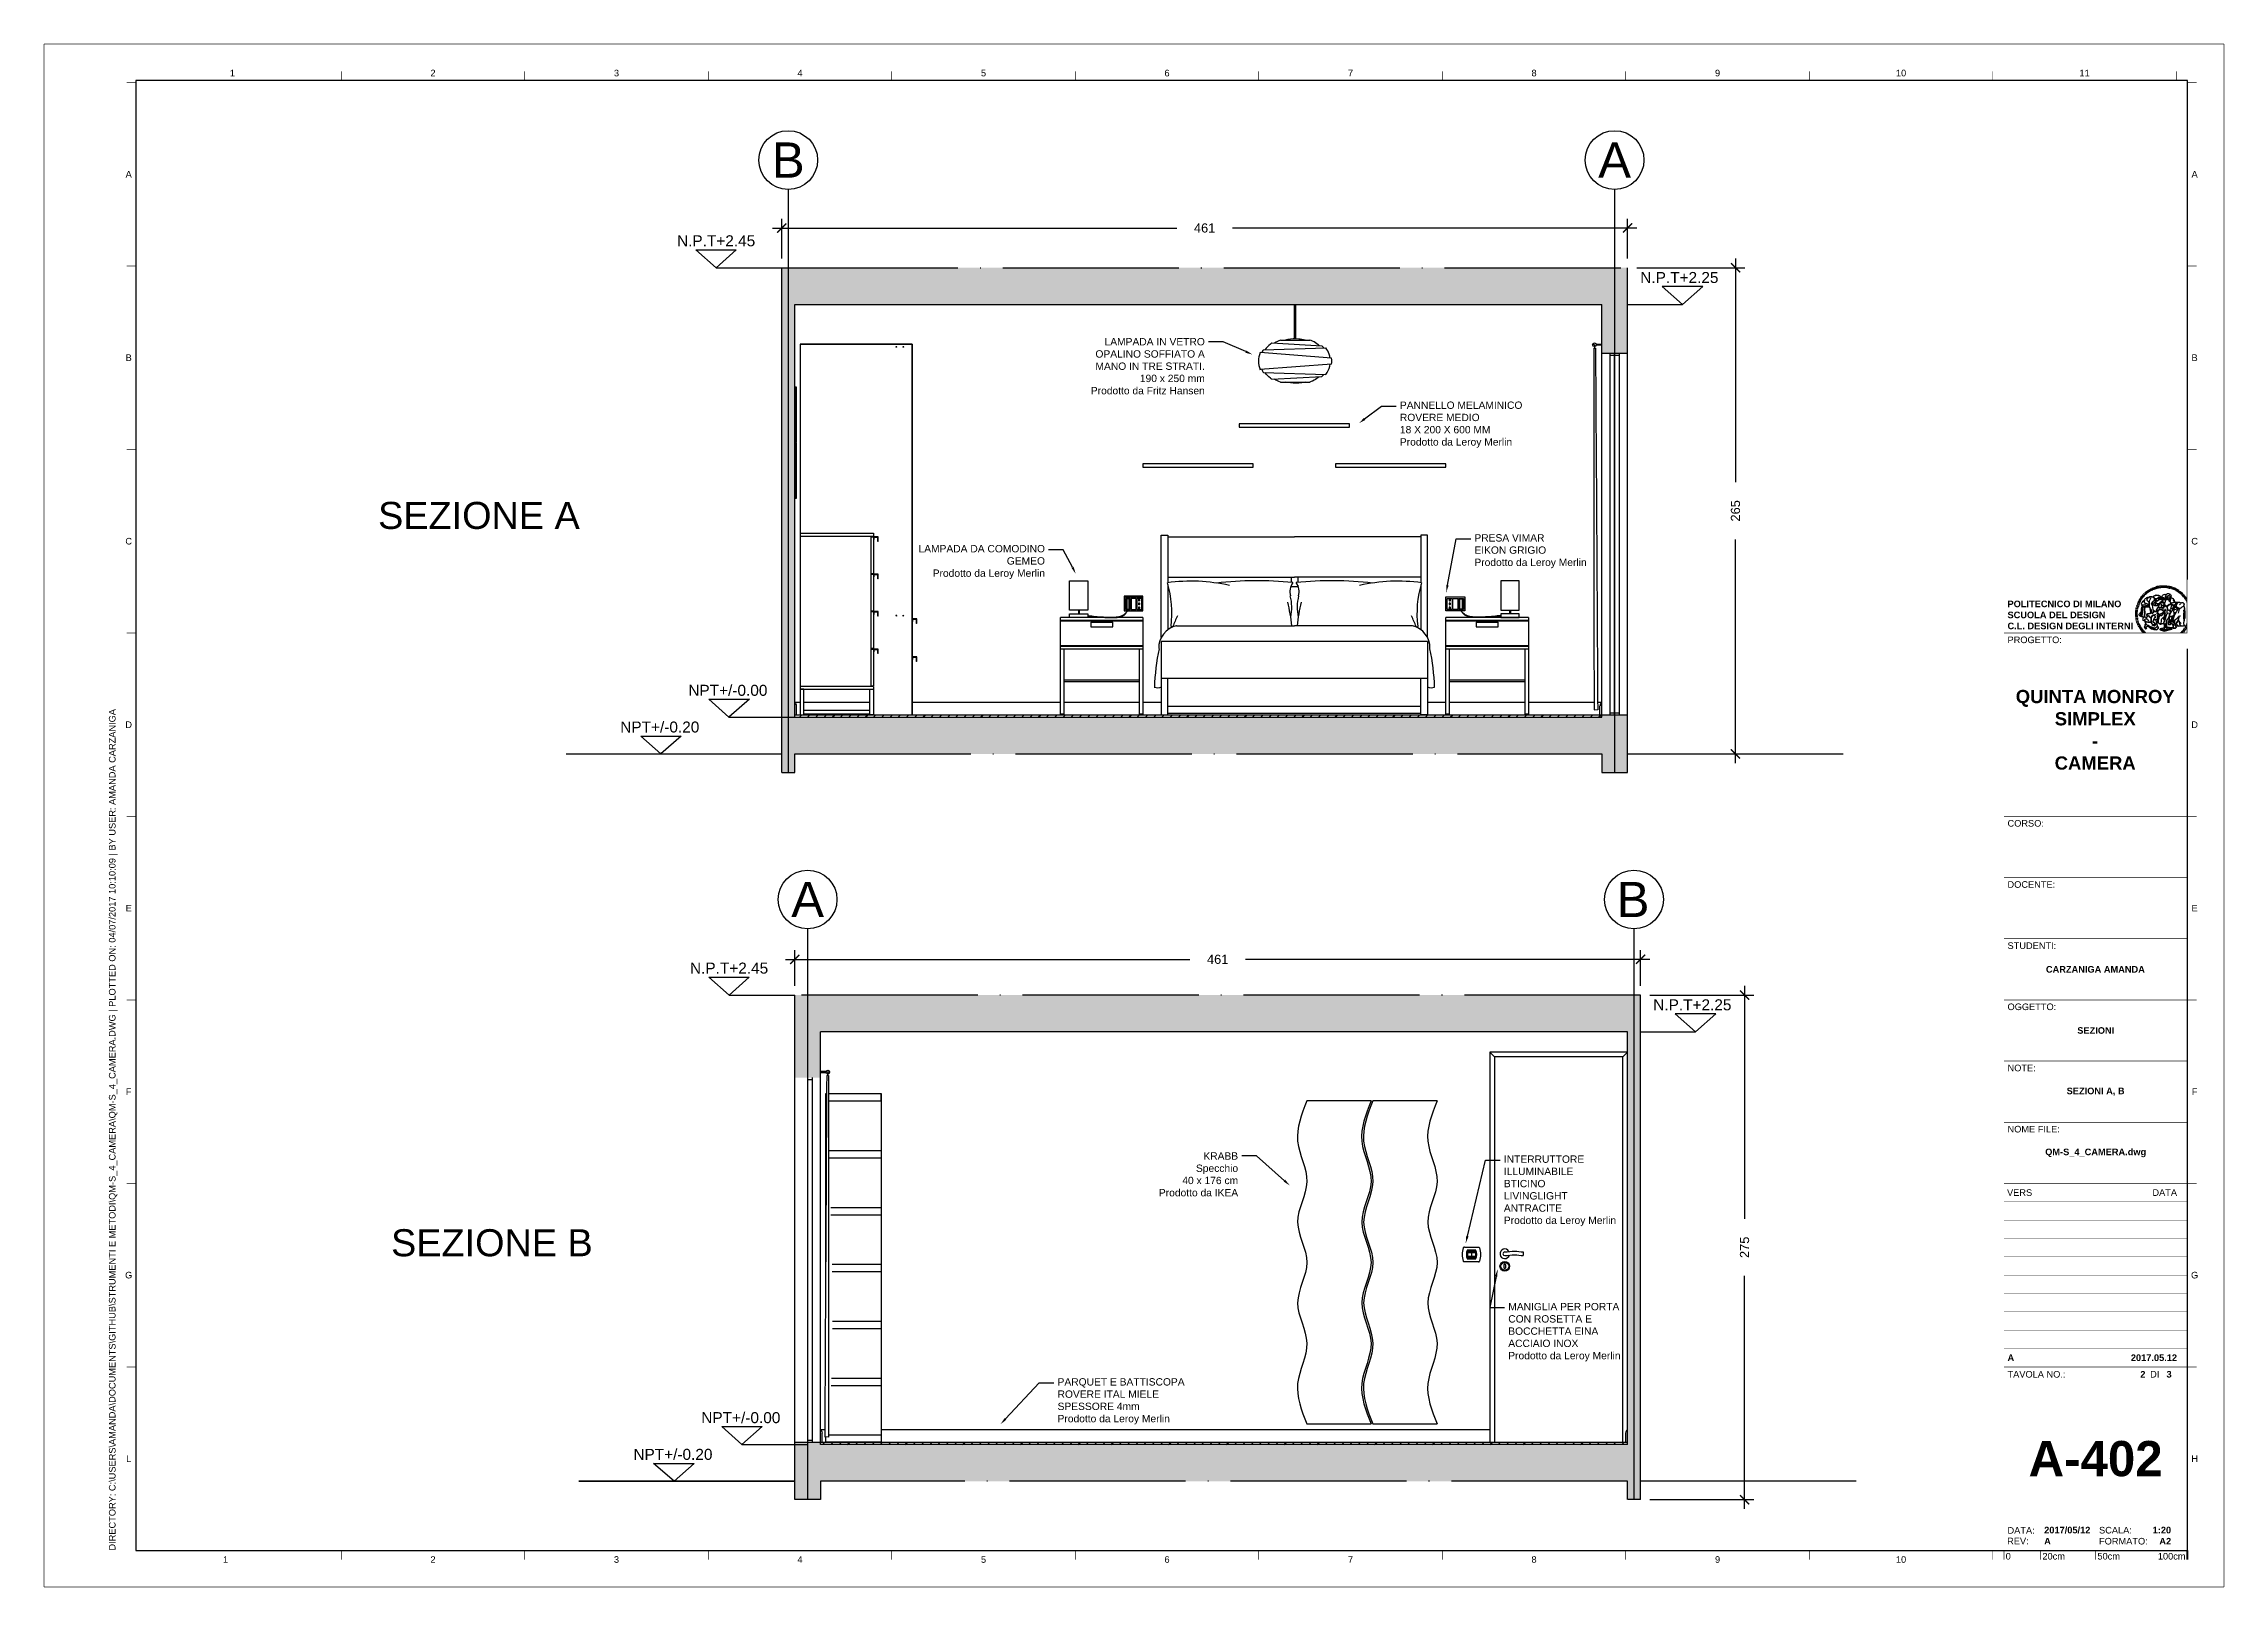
# Paper-space layout 'A402' of a CAD drawing. Header units: millimetres. Extents: x 0 to 594, y 0 to 421.
# The model-space entities are those that its viewports show. They can reach past a viewport. Long polylines and large blocks are cut down to what shows.
import ezdxf
from ezdxf import colors
from ezdxf.entities.mleader import LeaderData, LeaderLine
from ezdxf.enums import TextEntityAlignment as Align
from ezdxf.math import Vec2, Vec3

# ---------------------------------------------------------------- set-up
doc = ezdxf.new("R2010")
doc.units = ezdxf.units.MM
doc.set_wipeout_variables(frame=1)
doc.linetypes.add('ACAD_ISO04W100', pattern=[30, 24, -3, 0, -3])
doc.linetypes.add('ACAD_ISO10W100', pattern=[18, 12, -3, 0, -3])
for name, color, linetype in [('A-ANNO-SYMB', 3, 'Continuous'), ('A-ANNO-TEXT', 3, 'Continuous'), ('A-FLOR-LEVL', 254, 'Continuous'), ('A-FURN', 8, 'Continuous'), ('A-GLAZ-FULL', 4, 'Continuous'), ('A-SECT-MCUT', 7, 'Continuous'), ('ACCESSORI', 6, 'Continuous'), ('CAMPITURA', 255, 'Continuous'), ('G-ANNO-DIM', 252, 'Continuous'), ('G-ANNO-LOGO', 3, 'Continuous'), ('G-ANNO-TEXT', 3, 'Continuous'), ('G-ANNO-TTLB', 3, 'Continuous'), ('LAYOUT', 210, 'Continuous'), ('PAVIMENTAZIONE', 1, 'Continuous')]:
    doc.layers.add(name, color=color, linetype=linetype)
doc.layers.add('G-ANNO-NPLT', color=3, linetype='Continuous', plot=False)
doc.layers.get('LAYOUT').off()
doc.styles.add('ARIAL', font='arial.ttf')
doc.styles.add('ARIAL-BOLD', font='arialbd.ttf')
doc.styles.add('E-ARIAL', font='arial.ttf')
doc.styles.get("Standard").update_dxf_attribs({"font": 'arial.ttf'})
doc.dimstyles.new('1_1', dxfattribs={"dimtxt": 2.5, "dimasz": 2.5, "dimexe": 2.5, "dimexo": 2.5, "dimgap": 5, "dimtad": 0, "dimdec": 0, "dimtxsty": 'Standard', "dimblk": 'ARCHTICK', "dimcen": 2.5, "dimdle": 2.5, "dimadec": 0, "dimazin": 0, "dimtfac": 1, "dimtdec": 0, "dimtmove": 0, "dimatfit": 3, "dimldrblk": 'ARCHTICK', "dimfxl": 1, "dimarcsym": 0})

psp = doc.layouts.new('A402')

# ---------------------------------------------------------------- texts
at = {"layer": 'G-ANNO-TEXT', "style": 'ARIAL'}
for s, p in [('1', (51.44, 412.66)), ('2', (106.09, 412.66)), ('3', (156.09, 412.66)), ('4', (206.09, 412.66)), ('5', (256.09, 412.66)), ('6', (306.09, 412.66)), ('7', (356.09, 412.66)), ('8', (406.09, 412.66)), ('9', (456.09, 412.66)), ('10', (506.09, 412.66)), ('11', (556.09, 412.66)), ('A', (23.18, 385.09)), ('A', (586.07, 385.09)), ('B', (23.18, 335.09)), ('B', (586.07, 335.09)), ('C', (23.18, 285.09)), ('C', (586.07, 285.09)), ('D', (23.18, 235.09)), ('D', (586.07, 235.09)), ('E', (23.18, 185.09)), ('E', (586.07, 185.09)), ('F', (23.18, 135.09)), ('F', (586.07, 135.09)), ('G', (23.18, 85.09)), ('G', (586.07, 85.09)), ('L', (23.18, 35.09)), ('H', (586.07, 35.09)), ('1', (49.58, 7.6)), ('2', (106.09, 7.6)), ('3', (156.09, 7.6)), ('4', (206.09, 7.6)), ('5', (256.09, 7.6)), ('6', (306.09, 7.6)), ('7', (356.09, 7.6)), ('8', (406.09, 7.6)), ('9', (456.09, 7.6)), ('10', (506.09, 7.6))]:
    psp.add_text(s, height=1.8, dxfattribs=at).set_placement(p, align=Align.MIDDLE_CENTER)
at = {"layer": 'G-ANNO-TEXT', "insert": (17.79, 10.04), "char_height": 1.8, "attachment_point": 1, "rotation": 90, "style": 'ARIAL'}
psp.add_mtext_dynamic_manual_height_columns('DIRECTORY: C:\\\\USERS\\\\AMANDA\\\\DOCUMENTS\\\\GITHUB\\\\STRUMENTI E METODI\\\\QM-S_4_CAMERA\\\\QM-S_4_CAMERA.DWG | PLOTTED ON: 04/07/2017 10:10:09 | BY USER: AMANDA CARZANIGA', width=412.209, gutter_width=9, heights=[0], dxfattribs=at)

msp = doc.modelspace()

# ---------------------------------------------------------------- texts
at = {"layer": 'A-ANNO-TEXT', "style": 'ARIAL'}
for s, height, p in [('B', 19.2, (1698.2, 1706.5)), ('A', 19.2, (2148.5, 1706.5)), ('A', 19.2, (2766.7, 1699.9)), ('B', 19.2, (3216.5, 1699.9)), ('N.P.T+2.45', 6, (1658.9, 1669.1)), ('N.P.T+2.45', 6, (2723.9, 1669.1)), ('N.P.T+2.25', 6, (2183.8, 1649.1)), ('N.P.T+2.25', 6, (3248.8, 1649.1)), ('NPT+/-0.00', 6, (1665.3, 1424.1)), ('NPT+/-0.00', 6, (2730.3, 1424.1))]:
    msp.add_text(s, height=height, dxfattribs=at).set_placement(p, align=Align.CENTER)
for p in [(1628.2, 1404.1), (2693.3, 1404.1)]:
    msp.add_text('NPT+/-0.20', height=6, rotation=359.9996, dxfattribs=at).set_placement(p, align=Align.CENTER)
at = {"layer": 'A-ANNO-TEXT', "char_height": 14.75, "attachment_point": 1, "style": 'ARIAL'}
for s, width, heights, insert in [('SEZIONE A', 217.521, [0], (1474.7, 1529.8)), ('SEZIONE B', 257.212, [33.1], (2539.7, 1529.8))]:
    msp.add_mtext_dynamic_manual_height_columns(s, width=width, gutter_width=1.26, heights=heights, dxfattribs=dict(at, insert=insert))

# ---------------------------------------------------------------- blocks, each defined once
blk = doc.blocks.new('*U25')
at = {"layer": 'G-ANNO-TTLB', "const_width": 0.18}
for points in [[(0, -2.5), (0, 0)], [(10, 0), (10, -2.5)], [(25, 0), (25, -2.5)]]:
    blk.add_lwpolyline(points, dxfattribs=at)
at = {"layer": 'G-ANNO-TTLB'}
blk.add_lwpolyline([(50, 0, 0.48, 0.48, 0), (50, -2.5, 0.48, 0.48, 0)], format="xyseb", dxfattribs=at)
at = {"layer": 'G-ANNO-TEXT', "style": 'E-ARIAL'}
blk.add_text('0', height=1.8, dxfattribs=at).set_placement((1.2, -0.7), align=Align.TOP_CENTER)
for s, p in [('20cm', (10.5, -2.5)), ('50cm', (25.5, -2.5))]:
    blk.add_text(s, height=1.8, dxfattribs=at).set_placement(p)
blk.add_text('100cm', height=1.8, dxfattribs=at).set_placement((49.5, -2.5), align=Align.RIGHT)
blk = doc.blocks.new('logoPolimi')
for p, q in [((-1.49, 1.84), (-1.36, 1.68)), ((-1.41, 1.91), (-1.28, 1.74)), ((-1.32, 1.97), (-1.2, 1.8)), ((-1.22, 2.03), (-1.11, 1.85)), ((-1.13, 2.09), (-1.03, 1.9)), ((-1.03, 2.14), (-0.94, 1.95)), ((-0.93, 2.18), (-0.84, 1.99)), ((-0.83, 2.22), (-0.75, 2.03)), ((-0.72, 2.26), (-0.66, 2.06)), ((-0.61, 2.29), (-0.56, 2.09)), ((-0.51, 2.32), (-0.46, 2.11)), ((-0.4, 2.34), (-0.36, 2.13)), ((-0.29, 2.35), (-0.26, 2.14)), ((-0.18, 2.36), (-0.16, 2.15)), ((-0.07, 2.37), (-0.06, 2.16)), ((0.04, 2.37), (0.04, 2.16)), ((0.15, 2.36), (0.14, 2.16)), ((0.26, 2.36), (0.24, 2.15)), ((0.37, 2.34), (0.34, 2.13)), ((0.48, 2.32), (0.44, 2.12)), ((0.59, 2.3), (0.54, 2.09)), ((0.69, 2.27), (0.63, 2.07)), ((0.8, 2.23), (0.73, 2.03)), ((0.9, 2.19), (0.82, 2)), ((1, 2.15), (0.91, 1.96)), ((1.1, 2.1), (1, 1.91)), ((1.2, 2.04), (1.09, 1.86)), ((1.29, 1.99), (1.18, 1.81)), ((1.38, 1.92), (1.26, 1.75)), ((1.47, 1.86), (1.34, 1.69)), ((-2.37, 0.12), (-2.16, 0.11)), ((-2.37, 0.01), (-2.16, 0.01)), ((-2.36, 0.23), (-2.15, 0.21)), ((-2.35, 0.34), (-2.14, 0.31)), ((-2.33, 0.45), (-2.12, 0.41)), ((-2.3, 0.55), (-2.1, 0.51)), ((-2.28, 0.66), (-2.07, 0.6)), ((-2.24, 0.77), (-2.04, 0.7)), ((-2.2, 0.87), (-2.01, 0.79)), ((-2.16, 0.97), (-1.97, 0.89)), ((-2.11, 1.07), (-1.93, 0.98)), ((-2.06, 1.17), (-1.88, 1.07)), ((-2.01, 1.26), (-1.83, 1.15)), ((-1.94, 1.36), (-1.77, 1.24)), ((-1.88, 1.45), (-1.71, 1.32)), ((-1.84, 0.03), (-1.82, 0.35)), ((-1.81, 1.53), (-1.65, 1.4)), ((-1.74, 1.61), (-1.58, 1.47)), ((-1.73, 0.59), (-1.73, 0.59)), ((-1.73, 0.59), (-1.73, 0.59)), ((-1.66, 1.69), (-1.51, 1.54)), ((-1.65, 0.57), (-1.65, 0.57)), ((-1.59, 1.12), (-1.59, 1.12)), ((-1.58, 1.77), (-1.44, 1.61)), ((-1.51, 0.55), (-1.51, 0.55)), ((-1.51, 0.55), (-1.51, 0.55)), ((-1.31, 0.79), (-1.21, 0.75)), ((-1.21, 0.75), (-1.31, 0.79)), ((-1.21, 0.75), (-1.31, 0.79)), ((-1.21, 0.75), (-1.21, 0.75)), ((-1.21, 0.75), (-1.21, 0.75)), ((-1.19, 0.76), (-1.19, 0.76)), ((-1.19, 0.76), (-1.19, 0.76)), ((-1.17, 0.99), (-1.18, 0.99)), ((-1.18, 0.99), (-1.17, 0.99)), ((-1.16, 0.57), (-1.16, 0.57)), ((-1.16, 0.57), (-1.16, 0.57)), ((-1.1, 0.01), (-0.99, 0.06)), ((-0.99, 0.06), (-1.1, 0.01)), ((-0.99, 0.06), (-1.1, 0.01)), ((-0.99, 0.06), (-0.99, 0.06)), ((-0.99, 0.06), (-0.99, 0.06)), ((-0.97, 0.79), (-0.98, 0.79)), ((-0.89, 0.84), (-0.97, 0.79)), ((-0.97, 0.79), (-0.89, 0.84)), ((-0.96, 1.41), (-0.96, 1.41)), ((-0.96, 1.41), (-0.96, 1.41)), ((-0.89, 0.84), (-0.82, 0.87)), ((-0.82, 0.87), (-0.89, 0.84)), ((-0.89, 0.84), (-0.82, 0.87)), ((-0.88, 0.83), (-0.89, 0.84)), ((-0.85, 1.39), (-0.85, 1.39)), ((-0.85, 1.39), (-0.85, 1.39)), ((-0.84, 0.14), (-0.84, 0.14)), ((-0.77, 1.08), (-0.78, 1.08)), ((-0.78, 1.08), (-0.77, 1.08)), ((-0.61, 1.12), (-0.77, 1.08)), ((-0.77, 1.08), (-0.61, 1.12)), ((-0.77, 1.08), (-0.61, 1.12)), ((-0.75, 1.3), (-0.76, 1.29)), ((-0.76, 1.29), (-0.75, 1.3)), ((-0.65, 0.99), (-0.7, 0.96)), ((-0.69, 0.18), (-0.68, 0.18)), ((-0.66, 0.93), (-0.66, 0.93)), ((-0.66, 0.93), (-0.64, 0.93)), ((-0.66, 0.93), (-0.66, 0.93)), ((-0.66, 0.93), (-0.66, 0.93)), ((-0.63, 1.01), (-0.63, 1.01)), ((-0.63, 1.01), (-0.62, 1.01)), ((-0.63, 0.66), (-0.63, 0.66)), ((-0.6, 1.12), (-0.61, 1.12)), ((-0.61, 1.12), (-0.6, 1.12)), ((-0.61, 1.12), (-0.6, 1.12)), ((-0.61, 0.86), (-0.57, 0.85)), ((-0.57, 0.85), (-0.61, 0.86)), ((-0.61, 0.86), (-0.57, 0.85)), ((-0.53, 1.08), (-0.6, 1.12)), ((-0.6, 1.12), (-0.6, 1.11)), ((-0.6, 1.12), (-0.53, 1.08)), ((-0.57, 0.8), (-0.59, 0.8)), ((-0.57, 0.85), (-0.53, 0.84)), ((-0.57, 0.85), (-0.57, 0.85)), ((-0.57, 0.85), (-0.57, 0.85)), ((-0.57, 0.85), (-0.53, 0.84)), ((-0.56, 0.29), (-0.49, 0.48)), ((-0.56, 0.14), (-0.56, 0.29)), ((-0.5, 0.11), (-0.56, 0.14)), ((-0.53, 0.84), (-0.51, 0.84)), ((-0.53, 0.84), (-0.51, 0.84)), ((-0.53, 0.84), (-0.53, 0.84)), ((-0.51, 0.11), (-0.51, 0.11)), ((-0.51, 0.11), (-0.51, 0.11)), ((-0.34, 0.33), (-0.5, 0.11)), ((-0.49, 0.48), (-0.41, 0.55)), ((-0.42, 0.8), (-0.47, 0.79)), ((-0.42, 0.8), (-0.47, 0.79)), ((-0.47, 0.79), (-0.45, 0.76)), ((-0.47, 0.79), (-0.45, 0.76)), ((-0.45, 1.14), (-0.42, 1.11)), ((-0.42, 1.26), (-0.36, 1.22)), ((-0.41, 0.55), (-0.34, 0.49)), ((-0.4, 1.37), (-0.38, 1.38)), ((-0.39, 1.37), (-0.4, 1.37)), ((-0.35, 1.33), (-0.4, 1.37)), ((-0.39, 1.24), (-0.4, 1.23)), ((-0.38, 1.14), (-0.38, 1.14)), ((-0.34, 0.49), (-0.09, 0.48)), ((-0.16, 0.32), (-0.34, 0.33)), ((-0.14, 0.32), (-0.31, 0.34)), ((-0.28, 1.3), (-0.29, 1.3)), ((-0.28, 1.3), (-0.28, 1.3)), ((-0.16, 1.24), (-0.16, 1.25)), ((-0.16, 1.25), (-0.16, 1.25)), ((-0.16, 0.49), (-0.14, 0.64)), ((-0.06, 0.27), (-0.16, 0.32)), ((-0.1, 0.88), (-0.09, 0.87)), ((-0.08, 1.37), (-0.08, 1.38)), ((-0.08, 1.23), (-0.05, 1.21)), ((-0.05, 1.21), (-0.08, 1.23)), ((-0.08, 1.23), (-0.05, 1.21)), ((-0.03, 0.26), (-0.06, 0.27)), ((-0.05, 1.21), (-0.04, 1.21)), ((-0.04, 1.21), (-0.05, 1.21)), ((-0.04, 1.21), (-0.04, 1.21)), ((-0.04, 1.21), (-0.04, 1.21)), ((-0.04, 0.48), (-0.03, 0.26)), ((0.03, 1.15), (0.03, 1.15)), ((0.03, 0.66), (0.03, 0.67)), ((0.07, 0.58), (0.07, 0.57)), ((0.1, 1.18), (0.1, 1.18)), ((0.1, 0.84), (0.1, 0.84)), ((0.13, 1.32), (0.17, 1.19)), ((0.14, 0.71), (0.34, 0.65)), ((0.31, 0.56), (0.17, 0.63)), ((0.27, 1.61), (0.27, 1.61)), ((0.27, 1.61), (0.27, 1.61)), ((0.27, 1.61), (0.27, 1.61)), ((0.29, 1.29), (0.29, 1.29)), ((0.29, 1.29), (0.29, 1.29)), ((0.29, 1.29), (0.29, 1.29)), ((0.29, 1.29), (0.29, 1.29)), ((0.33, 0.49), (0.34, 0.49)), ((0.33, 0.03), (0.35, 0.03)), ((0.33, 0.03), (0.35, 0.03)), ((0.34, 0.65), (0.34, 0.64)), ((0.35, 0.03), (0.57, 0.06)), ((0.35, 0.03), (0.57, 0.06)), ((0.35, 0.03), (0.35, 0.03)), ((0.35, 0.03), (0.35, 0.03)), ((0.38, 1.36), (0.37, 1.35)), ((0.38, 0.34), (0.37, 0.34)), ((0.38, 0.34), (0.38, 0.34)), ((0.43, 0.67), (0.39, 0.64)), ((0.49, 1.05), (0.51, 1.13)), ((0.51, 1.13), (0.49, 1.05)), ((0.49, 1.05), (0.51, 1.13)), ((0.51, 1.31), (0.5, 1.29)), ((0.51, 1.13), (0.52, 1.23)), ((0.52, 1.23), (0.51, 1.23)), ((0.51, 1.23), (0.52, 1.23)), ((0.52, 1.23), (0.51, 1.13)), ((0.51, 1.13), (0.52, 1.23)), ((0.52, 1.24), (0.6, 1.37)), ((0.52, 1.23), (0.6, 1.36)), ((0.6, 1.36), (0.52, 1.23)), ((0.52, 1.23), (0.52, 1.23)), ((0.52, 1.23), (0.52, 1.24)), ((0.52, 1.23), (0.52, 1.23)), ((0.55, 1.07), (0.53, 1.06)), ((0.53, 1.04), (0.53, 1.06)), ((0.53, 1.05), (0.53, 1.04)), ((0.54, 0.3), (0.63, 0.32)), ((0.54, -0.08), (0.61, 0.06)), ((0.61, 0.06), (0.54, -0.08)), ((0.54, -0.08), (0.61, 0.06)), ((0.56, 0.19), (0.59, 0.21)), ((0.57, 1.07), (0.57, 1.07)), ((0.57, 1.07), (0.57, 1.07)), ((0.57, 1.07), (0.57, 1.07)), ((0.57, 1.07), (0.57, 1.07)), ((0.57, 1.07), (0.57, 1.07)), ((0.57, 1.07), (0.57, 1.07)), ((0.57, 1.07), (0.57, 1.07)), ((0.58, 0.3), (0.59, 0.29)), ((0.59, 0.78), (0.59, 0.79)), ((0.59, 0.79), (0.59, 0.79)), ((0.59, 0.79), (0.59, 0.79)), ((0.59, 0.79), (0.59, 0.78)), ((0.61, 0.06), (0.6, 0.07)), ((0.6, 0.07), (0.61, 0.06)), ((0.61, 0.06), (0.61, 0.07)), ((0.62, 0.21), (0.65, 0.22)), ((0.64, 1.37), (0.65, 1.37)), ((0.69, 0.86), (0.68, 0.86)), ((0.68, 0.86), (0.69, 0.86)), ((0.68, 0.76), (0.68, 0.76)), ((0.76, 0.26), (0.76, 0.26)), ((0.82, 0.35), (0.84, 0.36)), ((0.82, 0.35), (0.82, 0.35)), ((0.84, 0.36), (0.84, 0.37)), ((0.85, 0.34), (1.05, 0.35)), ((0.93, 1.05), (0.93, 1.05)), ((0.93, 1.05), (0.93, 1.05)), ((0.93, 1.05), (0.93, 1.04)), ((0.93, 1.05), (0.93, 1.05)), ((0.97, 0.66), (0.96, 0.66)), ((1.01, 0.97), (0.98, 0.96)), ((1.17, 0.96), (1.17, 0.95)), ((1.17, 0.95), (1.17, 0.95)), ((1.34, 0.37), (1.26, 0.04)), ((1.27, 0.37), (1.27, 0.38)), ((1.28, 0.95), (1.28, 0.95)), ((1.37, 0.73), (1.46, 0.81)), ((1.41, 0.4), (1.41, 0.41)), ((1.56, 1.79), (1.42, 1.63)), ((1.64, 1.71), (1.49, 1.56)), ((1.49, 0.9), (1.57, 0.92)), ((1.72, 1.63), (1.56, 1.49)), ((1.67, 0.6), (1.57, 0.53)), ((1.79, 1.55), (1.63, 1.41)), ((1.86, 1.47), (1.7, 1.34)), ((1.93, 1.38), (1.76, 1.26)), ((1.99, 1.29), (1.81, 1.17)), ((2.05, 1.19), (1.87, 1.09)), ((2.1, 1.1), (1.92, 1)), ((2.15, 1), (1.96, 0.91)), ((2.19, 0.9), (2, 0.82)), ((2.23, 0.79), (2.04, 0.72)), ((2.27, 0.69), (2.07, 0.63)), ((2.3, 0.58), (2.09, 0.53)), ((2.32, 0.47), (2.12, 0.43)), ((2.34, 0.37), (2.13, 0.33)), ((2.36, 0.26), (2.15, 0.23)), ((2.37, 0.15), (2.16, 0.13)), ((2.37, 0.04), (2.16, 0.03)), ((-2.37, -0.1), (-2.16, -0.09)), ((-2.36, -0.21), (-2.15, -0.19)), ((-2.35, -0.32), (-2.14, -0.29)), ((-2.33, -0.43), (-2.12, -0.39)), ((-2.31, -0.54), (-2.1, -0.49)), ((-2.28, -0.65), (-2.08, -0.59)), ((-2.25, -0.75), (-2.05, -0.69)), ((-2.21, -0.86), (-2.02, -0.78)), ((-2.17, -0.96), (-1.98, -0.87)), ((-2.12, -1.06), (-1.93, -0.96)), ((-2.07, -1.16), (-1.89, -1.05)), ((-2.04, -0.15), (-1.97, -0.2)), ((-2.01, -1.25), (-1.84, -1.14)), ((-1.95, -1.34), (-1.78, -1.22)), ((-1.89, -1.43), (-1.72, -1.31)), ((-1.82, -1.52), (-1.66, -1.38)), ((-1.75, -1.6), (-1.59, -1.46)), ((-1.67, -1.68), (-1.52, -1.53)), ((-1.58, -0.12), (-1.6, -0.18)), ((-1.6, -0.18), (-1.58, -0.28)), ((-1.57, -0.54), (-1.59, -0.54)), ((-1.59, -0.54), (-1.59, -0.54)), ((-1.59, -1.76), (-1.45, -1.6)), ((-1.56, -0.32), (-1.56, -0.31)), ((-1.56, -0.31), (-1.56, -0.31)), ((-1.53, -0.65), (-1.53, -0.65)), ((-1.53, -0.65), (-1.53, -0.65)), ((-1.51, -1.83), (-1.37, -1.67)), ((-1.48, -0.86), (-1.48, -0.85)), ((-1.42, -0.37), (-1.42, -0.37)), ((-1.42, -1.9), (-1.29, -1.73)), ((-1.38, -0.46), (-1.38, -0.46)), ((-1.33, -1.96), (-1.21, -1.79)), ((-1.31, -0.24), (-1.31, -0.23)), ((-1.31, -0.23), (-1.31, -0.24)), ((-1.23, -0.19), (-1.23, -0.19)), ((-1.23, -0.19), (-1.23, -0.19)), ((-1.23, -0.19), (-1.23, -0.19)), ((-1.23, -0.19), (-1.23, -0.19)), ((-1.01, -0.39), (-1.02, -0.39)), ((-1.02, -0.39), (-1.01, -0.39)), ((-1.02, -0.7), (-1.02, -0.7)), ((-1.02, -0.7), (-1.02, -0.7)), ((-1.02, -0.7), (-1.02, -0.7)), ((-0.79, -0.51), (-0.83, -0.58)), ((-0.83, -0.58), (-0.79, -0.51)), ((-0.83, -0.58), (-0.79, -0.51)), ((-0.78, -1.05), (-0.83, -0.94)), ((-0.83, -0.94), (-0.78, -1.05)), ((-0.83, -0.94), (-0.83, -0.94)), ((-0.83, -0.94), (-0.78, -1.05)), ((-0.82, -1.23), (-0.82, -1.23)), ((-0.82, -1.23), (-0.77, -1.23)), ((-0.77, -1.23), (-0.82, -1.23)), ((-0.82, -1.23), (-0.82, -1.23)), ((-0.77, -1.23), (-0.82, -1.23)), ((-0.75, -0.96), (-0.8, -0.89)), ((-0.8, -0.89), (-0.79, -0.92)), ((-0.79, -0.92), (-0.8, -0.89)), ((-0.8, -0.89), (-0.75, -0.96)), ((-0.79, -0.92), (-0.8, -0.89)), ((-0.8, -0.89), (-0.8, -0.89)), ((-0.8, -0.89), (-0.75, -0.96)), ((-0.79, -0.92), (-0.78, -0.95)), ((-0.78, -0.95), (-0.79, -0.92)), ((-0.78, -0.95), (-0.79, -0.92)), ((-0.77, -0.49), (-0.78, -0.48)), ((-0.78, -0.48), (-0.77, -0.49)), ((-0.78, -0.95), (-0.76, -1)), ((-0.76, -1), (-0.78, -0.95)), ((-0.76, -1), (-0.78, -0.95)), ((-0.71, -0.89), (-0.75, -0.87)), ((-0.75, -0.87), (-0.71, -0.89)), ((-0.75, -0.87), (-0.71, -0.89)), ((-0.72, -1.01), (-0.75, -0.96)), ((-0.75, -0.96), (-0.72, -1.01)), ((-0.75, -0.96), (-0.72, -1.01)), ((-0.64, -0.93), (-0.71, -0.89)), ((-0.71, -0.89), (-0.64, -0.93)), ((-0.71, -0.89), (-0.64, -0.93)), ((-0.66, -0.53), (-0.66, -0.53)), ((-0.66, -0.53), (-0.66, -0.53)), ((-0.66, -0.53), (-0.66, -0.53)), ((-0.39, -0.81), (-0.51, -0.69)), ((-0.51, -1.04), (-0.5, -1.04)), ((-0.48, -0.42), (-0.48, -0.42)), ((-0.48, -0.42), (-0.48, -0.42)), ((-0.48, -0.42), (-0.48, -0.42)), ((-0.41, -0.51), (-0.41, -0.51)), ((-0.38, -0.05), (-0.39, -0.12)), ((-0.39, -0.12), (-0.37, -0.1)), ((-0.35, -0.14), (-0.37, -0.08)), ((-0.37, -0.09), (-0.37, -0.09)), ((-0.33, -0.12), (-0.35, -0.14)), ((-0.32, -0.14), (-0.35, -0.14)), ((-0.35, -0.18), (-0.34, -0.22)), ((-0.34, -0.08), (-0.29, -0.16)), ((-0.34, -0.22), (-0.34, -0.22)), ((-0.27, -0.17), (-0.32, -0.14)), ((-0.25, -0.91), (-0.26, -0.9)), ((-0.26, -1.29), (0.1, -1.2)), ((0.1, -1.2), (-0.26, -1.29)), ((0.08, -1.4), (-0.26, -1.29)), ((-0.26, -1.29), (0.08, -1.4)), ((-0.26, -1.38), (-0.26, -1.29)), ((-0.26, -1.29), (-0.26, -1.29)), ((-0.26, -1.29), (-0.26, -1.38)), ((-0.26, -1.29), (0.08, -1.4)), ((-0.26, -1.29), (-0.26, -1.29)), ((0.08, -1.49), (-0.26, -1.38)), ((-0.26, -1.38), (0.09, -1.49)), ((-0.14, -0.15), (-0.16, -0.13)), ((-0.11, -0.04), (-0.12, -0.05)), ((-0.04, -0.41), (-0.01, -0.44)), ((-0.01, -0.44), (-0.04, -0.41)), ((-0.04, -0.41), (-0.01, -0.44)), ((0.07, -0.84), (0.07, -0.84)), ((0.07, -0.84), (0.07, -0.84)), ((0.1, -1.2), (0.08, -1.32)), ((0.08, -1.32), (0.13, -1.2)), ((0.08, -1.4), (0.72, -1.22)), ((0.72, -1.22), (0.08, -1.4)), ((0.08, -1.4), (0.72, -1.22)), ((0.72, -1.31), (0.08, -1.49)), ((0.08, -1.44), (0.08, -1.4)), ((0.08, -1.4), (0.08, -1.44)), ((0.08, -1.4), (0.08, -1.49)), ((0.08, -1.49), (0.08, -1.44)), ((0.08, -1.44), (0.08, -1.44)), ((0.08, -1.44), (0.08, -1.45)), ((0.08, -1.45), (0.08, -1.46)), ((0.08, -1.46), (0.08, -1.49)), ((0.1, -1.01), (0.09, -0.86)), ((0.1, -1.01), (0.09, -0.86)), ((0.09, -1.49), (0.72, -1.31)), ((0.1, -1.2), (0.12, -1.04)), ((0.12, -1.04), (0.1, -1.2)), ((0.13, -1.2), (0.1, -1.2)), ((0.1, -1.2), (0.13, -1.2)), ((0.13, -1.2), (0.1, -1.2)), ((0.1, -1.2), (0.1, -1.2)), ((0.11, -0.44), (0.11, -0.44)), ((0.11, -0.44), (0.11, -0.44)), ((0.12, -0.21), (0.12, -0.21)), ((0.12, -0.21), (0.12, -0.21)), ((0.12, -0.21), (0.12, -0.21)), ((0.12, -0.21), (0.12, -0.21)), ((0.12, -0.21), (0.12, -0.21)), ((0.12, -0.21), (0.12, -0.21)), ((0.12, -0.21), (0.12, -0.21)), ((0.12, -0.21), (0.12, -0.21)), ((0.12, -0.21), (0.12, -0.21)), ((0.12, -0.21), (0.12, -0.21)), ((0.12, -0.21), (0.12, -0.21)), ((0.12, -0.21), (0.12, -0.21)), ((0.12, -0.21), (0.12, -0.21)), ((0.12, -0.56), (0.14, -0.53)), ((0.14, -0.53), (0.12, -0.56)), ((0.12, -0.56), (0.14, -0.53)), ((0.12, -1.04), (0.12, -1.04)), ((0.12, -1.04), (0.12, -1.04)), ((0.12, -1.04), (0.12, -1.04)), ((0.21, -0.99), (0.13, -1.2)), ((0.13, -1.2), (0.21, -0.99)), ((0.36, -1.14), (0.13, -1.2)), ((0.13, -1.2), (0.26, -1.17)), ((0.14, -0.53), (0.16, -0.49)), ((0.16, -0.49), (0.14, -0.53)), ((0.14, -0.53), (0.16, -0.49)), ((0.16, -0.49), (0.16, -0.49)), ((0.16, -0.49), (0.16, -0.49)), ((0.28, -1.19), (0.21, -0.99)), ((0.21, -0.99), (0.31, -1.27)), ((0.24, -0.17), (0.24, -0.16)), ((0.24, -0.16), (0.24, -0.17)), ((0.25, -0.84), (0.25, -0.88)), ((0.25, -0.88), (0.25, -0.84)), ((0.25, -0.88), (0.25, -0.84)), ((0.25, -0.88), (0.29, -1.17)), ((0.26, -0.88), (0.25, -0.88)), ((0.31, -1.27), (0.25, -0.88)), ((0.26, -1.17), (0.28, -1.16)), ((0.28, -1.16), (0.36, -1.14)), ((0.29, -1.17), (0.28, -1.19)), ((0.36, -1.14), (0.72, -1.22)), ((0.72, -1.22), (0.36, -1.14)), ((0.49, -0.31), (0.49, -0.31)), ((0.49, -0.31), (0.49, -0.31)), ((0.5, -0.27), (0.5, -0.27)), ((0.51, -0.27), (0.51, -0.27)), ((0.72, -0.81), (0.75, -0.89)), ((0.72, -1.22), (0.72, -1.31)), ((0.72, -1.31), (0.72, -1.22)), ((0.74, -0.23), (0.74, -0.23)), ((0.74, -0.23), (0.75, -0.24)), ((0.75, -0.23), (0.75, -0.23)), ((0.86, -0.25), (0.82, -0.34)), ((0.87, -0.22), (0.86, -0.23)), ((0.87, -0.22), (0.86, -0.25)), ((0.96, -0.58), (0.96, -0.57)), ((1.05, -1.05), (1.04, -1.05)), ((1.28, -2), (1.17, -1.82)), ((1.37, -1.93), (1.25, -1.76)), ((1.31, -0.27), (1.3, -0.26)), ((1.3, -0.26), (1.3, -0.26)), ((1.3, -0.26), (1.3, -0.26)), ((1.3, -0.26), (1.31, -0.27)), ((1.3, -0.26), (1.3, -0.26)), ((1.46, -1.87), (1.33, -1.7)), ((1.54, -1.8), (1.41, -1.64)), ((1.63, -1.72), (1.48, -1.57)), ((1.71, -1.65), (1.55, -1.5)), ((1.78, -1.57), (1.62, -1.43)), ((1.85, -1.48), (1.69, -1.35)), ((1.92, -1.39), (1.75, -1.27)), ((1.98, -1.3), (1.81, -1.19)), ((2.04, -1.21), (1.86, -1.1)), ((2.09, -1.11), (1.91, -1.01)), ((2.14, -1.01), (1.95, -0.92)), ((2.19, -0.91), (1.99, -0.83)), ((2.23, -0.81), (2.03, -0.74)), ((2.26, -0.7), (2.06, -0.64)), ((2.29, -0.6), (2.09, -0.55)), ((2.32, -0.49), (2.11, -0.45)), ((2.34, -0.38), (2.13, -0.35)), ((2.35, -0.27), (2.15, -0.25)), ((2.37, -0.08), (2.16, -0.07)), ((2.36, -0.16), (2.16, -0.15)), ((-1.24, -2.02), (-1.13, -1.84)), ((-1.14, -2.08), (-1.04, -1.89)), ((-1.04, -2.13), (-0.95, -1.94)), ((-0.94, -2.18), (-0.86, -1.98)), ((-0.84, -2.22), (-0.77, -2.02)), ((-0.74, -2.25), (-0.67, -2.05)), ((-0.63, -2.29), (-0.57, -2.08)), ((-0.52, -2.31), (-0.48, -2.11)), ((-0.42, -2.33), (-0.38, -2.13)), ((-0.31, -2.35), (-0.28, -2.14)), ((-0.2, -2.36), (-0.18, -2.15)), ((-0.09, -2.37), (-0.08, -2.16)), ((0.03, -2.37), (0.02, -2.16)), ((0.14, -2.37), (0.12, -2.16)), ((0.25, -2.36), (0.22, -2.15)), ((0.35, -2.34), (0.32, -2.14)), ((0.46, -2.32), (0.42, -2.12)), ((0.57, -2.3), (0.52, -2.1)), ((0.68, -2.27), (0.62, -2.07)), ((0.78, -2.24), (0.71, -2.04)), ((0.89, -2.2), (0.81, -2)), ((0.99, -2.15), (0.9, -1.96)), ((1.09, -2.11), (0.99, -1.92)), ((1.19, -2.05), (1.08, -1.87))]:
    blk.add_line(p, q)
for points in [[(-1.9, 0.12), (-1.94, 0.02), (-2.05, -0.09), (-2.05, -0.09)], [(-1.86, 0.38), (-1.86, 0.38), (-1.87, 0.19), (-1.9, 0.12)], [(-1.76, 0.6), (-1.76, 0.6), (-1.84, 0.57), (-1.86, 0.38)], [(-1.86, -0.04), (-1.84, 0.02), (-1.84, 0.03), (-1.84, 0.03)], [(-1.82, 0.78), (-1.83, 0.8), (-1.85, 0.86), (-1.83, 0.88)], [(-1.82, 0.78), (-1.83, 0.8), (-1.85, 0.86), (-1.83, 0.88)], [(-1.83, 0.88), (-1.81, 0.9), (-1.76, 0.96), (-1.76, 0.96)], [(-1.83, 0.88), (-1.81, 0.9), (-1.76, 0.96), (-1.76, 0.96)], [(-1.76, 0.6), (-1.83, 0.7), (-1.78, 0.74), (-1.78, 0.74)], [(-1.78, 0.74), (-1.79, 0.74), (-1.83, 0.7), (-1.76, 0.6)], [(-1.78, 0.74), (-1.8, 0.76), (-1.81, 0.78), (-1.82, 0.78)], [(-1.78, 0.74), (-1.8, 0.76), (-1.81, 0.78), (-1.82, 0.78)], [(-1.82, 0.35), (-1.81, 0.5), (-1.73, 0.59), (-1.73, 0.59)], [(-1.82, -0.19), (-1.73, -0.07), (-1.75, 0.14), (-1.75, 0.3)], [(-1.75, 0.33), (-1.75, 0.17), (-1.73, -0.05), (-1.8, -0.17)], [(-1.78, 0.74), (-1.75, 0.72), (-1.72, 0.69), (-1.68, 0.7)], [(-1.68, 0.7), (-1.72, 0.69), (-1.75, 0.72), (-1.78, 0.74)], [(-1.68, 0.7), (-1.72, 0.69), (-1.75, 0.72), (-1.78, 0.74)], [(-1.78, 0.74), (-1.78, 0.74), (-1.78, 0.74), (-1.78, 0.74)], [(-1.76, 0.96), (-1.68, 1.1), (-1.59, 1.12), (-1.59, 1.12)], [(-1.76, 0.96), (-1.68, 1.1), (-1.6, 1.12), (-1.6, 1.12)], [(-1.73, 0.59), (-1.74, 0.59), (-1.75, 0.6), (-1.76, 0.6)], [(-1.73, 0.59), (-1.74, 0.59), (-1.75, 0.6), (-1.76, 0.6)], [(-1.75, 0.3), (-1.76, 0.47), (-1.65, 0.57), (-1.65, 0.57)], [(-1.65, 0.57), (-1.65, 0.57), (-1.76, 0.5), (-1.75, 0.33)], [(-1.65, 0.57), (-1.68, 0.58), (-1.7, 0.58), (-1.73, 0.59)], [(-1.65, 0.57), (-1.68, 0.58), (-1.7, 0.58), (-1.73, 0.59)], [(-1.5, 0.71), (-1.53, 0.74), (-1.61, 0.71), (-1.68, 0.7)], [(-1.68, 0.7), (-1.61, 0.71), (-1.53, 0.73), (-1.5, 0.71)], [(-1.5, 0.71), (-1.53, 0.73), (-1.61, 0.71), (-1.68, 0.7)], [(-1.51, 0.55), (-1.56, 0.56), (-1.61, 0.56), (-1.65, 0.57)], [(-1.65, 0.57), (-1.61, 0.56), (-1.56, 0.56), (-1.51, 0.55)], [(-1.51, 0.55), (-1.56, 0.56), (-1.61, 0.56), (-1.65, 0.57)], [(-1.59, 1.12), (-1.6, 1.06), (-1.61, 0.99), (-1.61, 0.97)], [(-1.61, 0.97), (-1.61, 0.99), (-1.6, 1.06), (-1.59, 1.12)], [(-1.61, 0.97), (-1.61, 0.99), (-1.6, 1.06), (-1.59, 1.12)], [(-1.61, 0.97), (-1.61, 0.95), (-1.56, 0.88), (-1.54, 0.87)], [(-1.54, 0.87), (-1.56, 0.88), (-1.61, 0.95), (-1.61, 0.97)], [(-1.54, 0.87), (-1.56, 0.88), (-1.61, 0.96), (-1.61, 0.97)], [(-1.59, 1.12), (-1.59, 1.13), (-1.59, 1.15), (-1.58, 1.16)], [(-1.59, 1.12), (-1.59, 1.13), (-1.59, 1.15), (-1.58, 1.16)], [(-1.58, 1.16), (-1.57, 1.21), (-1.52, 1.23), (-1.49, 1.25)], [(-1.58, 1.16), (-1.57, 1.21), (-1.52, 1.23), (-1.49, 1.25)], [(-1.58, 0.36), (-1.58, 0.48), (-1.51, 0.55), (-1.51, 0.55)], [(-1.51, 0.55), (-1.51, 0.55), (-1.58, 0.48), (-1.58, 0.36)], [(-1.51, 0.55), (-1.51, 0.55), (-1.58, 0.48), (-1.58, 0.36)], [(-1.55, 0.04), (-1.55, 0.08), (-1.58, 0.25), (-1.58, 0.36)], [(-1.58, 0.36), (-1.58, 0.25), (-1.55, 0.08), (-1.55, 0.04)], [(-1.58, 0.36), (-1.58, 0.25), (-1.55, 0.08), (-1.55, 0.04)], [(-1.58, -0.12), (-1.57, -0.06), (-1.55, 0.02), (-1.55, 0.04)], [(-1.55, 0.04), (-1.55, 0.02), (-1.57, -0.06), (-1.58, -0.12)], [(-1.55, 0.04), (-1.55, 0.02), (-1.56, -0.04), (-1.57, -0.1)], [(-1.54, 0.87), (-1.52, 0.85), (-1.47, 0.83), (-1.44, 0.83)], [(-1.44, 0.83), (-1.47, 0.83), (-1.52, 0.85), (-1.54, 0.87)], [(-1.45, 0.83), (-1.47, 0.83), (-1.52, 0.85), (-1.54, 0.87)], [(-1.51, 0.55), (-1.33, 0.54), (-1.16, 0.57), (-1.16, 0.57)], [(-1.16, 0.57), (-1.16, 0.57), (-1.33, 0.54), (-1.51, 0.55)], [(-1.16, 0.57), (-1.16, 0.57), (-1.33, 0.54), (-1.51, 0.55)], [(-1.5, 0.71), (-1.46, 0.68), (-1.4, 0.62), (-1.33, 0.66)], [(-1.33, 0.66), (-1.4, 0.62), (-1.46, 0.68), (-1.5, 0.71)], [(-1.33, 0.66), (-1.4, 0.62), (-1.46, 0.68), (-1.5, 0.71)], [(-1.49, 1.25), (-1.46, 1.26), (-1.42, 1.33), (-1.39, 1.36)], [(-1.49, 1.25), (-1.46, 1.27), (-1.43, 1.34), (-1.39, 1.36)], [(-1.31, 0.79), (-1.33, 0.79), (-1.42, 0.83), (-1.45, 0.83)], [(-1.44, 0.83), (-1.42, 0.83), (-1.33, 0.79), (-1.31, 0.79)], [(-1.31, 0.79), (-1.33, 0.79), (-1.42, 0.83), (-1.44, 0.83)], [(-1.35, 1.1), (-1.4, 1.17), (-1.36, 1.23), (-1.29, 1.31)], [(-1.29, 1.31), (-1.36, 1.23), (-1.4, 1.17), (-1.35, 1.1)], [(-1.35, 1.1), (-1.4, 1.17), (-1.36, 1.23), (-1.29, 1.31)], [(-1.39, 1.36), (-1.35, 1.38), (-1.26, 1.4), (-1.19, 1.41)], [(-1.39, 1.36), (-1.35, 1.38), (-1.26, 1.4), (-1.19, 1.41)], [(-1.18, 0.99), (-1.24, 0.97), (-1.3, 1.03), (-1.35, 1.1)], [(-1.35, 1.1), (-1.3, 1.03), (-1.24, 0.97), (-1.18, 0.99)], [(-1.18, 1), (-1.24, 0.97), (-1.3, 1.03), (-1.35, 1.1)], [(-1.33, 0.66), (-1.28, 0.7), (-1.23, 0.73), (-1.21, 0.75)], [(-1.21, 0.75), (-1.23, 0.73), (-1.28, 0.7), (-1.33, 0.66)], [(-1.21, 0.75), (-1.23, 0.73), (-1.28, 0.7), (-1.33, 0.66)], [(-1.29, 1.31), (-1.22, 1.39), (-1.01, 1.41), (-0.96, 1.41)], [(-0.96, 1.41), (-1.01, 1.41), (-1.22, 1.39), (-1.29, 1.31)], [(-1.29, 1.31), (-1.22, 1.39), (-1.01, 1.41), (-0.96, 1.41)], [(-1.24, -0.02), (-1.21, -0.01), (-1.1, 0.01), (-1.1, 0.01)], [(-1.1, 0.01), (-1.1, 0.01), (-1.21, -0.01), (-1.24, -0.02)], [(-1.1, 0.01), (-1.1, 0.01), (-1.21, -0.01), (-1.24, -0.02)], [(-1.21, 0.75), (-1.2, 0.75), (-1.19, 0.76), (-1.19, 0.76)], [(-1.19, 0.76), (-1.19, 0.76), (-1.2, 0.75), (-1.21, 0.75)], [(-1.19, 0.76), (-1.19, 0.76), (-1.2, 0.76), (-1.21, 0.75)], [(-1.19, 1.41), (-1.11, 1.43), (-0.97, 1.41), (-0.97, 1.41)], [(-1.19, 1.41), (-1.12, 1.43), (-0.98, 1.41), (-0.98, 1.41)], [(-1.19, 0.76), (-1.19, 0.77), (-1.18, 0.78), (-1.18, 0.79)], [(-1.18, 0.79), (-1.18, 0.78), (-1.19, 0.77), (-1.19, 0.76)], [(-1.19, 0.76), (-1.19, 0.77), (-1.19, 0.78), (-1.18, 0.79)], [(-1.18, 0.68), (-1.18, 0.68), (-1.19, 0.71), (-1.19, 0.76)], [(-1.19, 0.76), (-1.19, 0.71), (-1.18, 0.68), (-1.18, 0.68)], [(-1.18, 0.68), (-1.18, 0.68), (-1.19, 0.71), (-1.19, 0.76)], [(-1.18, 0.97), (-1.18, 0.97), (-1.18, 0.98), (-1.17, 0.99)], [(-1.17, 0.99), (-1.18, 0.98), (-1.18, 0.97), (-1.18, 0.97)], [(-1.18, 0.97), (-1.18, 0.97), (-1.18, 0.98), (-1.17, 0.99)], [(-1.18, 0.79), (-1.17, 0.86), (-1.18, 0.95), (-1.18, 0.97)], [(-1.18, 0.97), (-1.18, 0.95), (-1.17, 0.86), (-1.18, 0.79)], [(-1.18, 0.79), (-1.17, 0.86), (-1.18, 0.95), (-1.18, 0.97)], [(-1.16, 0.57), (-1.17, 0.6), (-1.18, 0.64), (-1.18, 0.68)], [(-1.18, 0.68), (-1.18, 0.64), (-1.17, 0.6), (-1.16, 0.57)], [(-1.16, 0.57), (-1.17, 0.6), (-1.18, 0.64), (-1.18, 0.68)], [(-1.17, 0.99), (-1.17, 1.03), (-1.16, 1.09), (-1.14, 1.13)], [(-1.09, 0.42), (-1.1, 0.44), (-1.14, 0.48), (-1.16, 0.57)], [(-1.16, 0.57), (-1.14, 0.48), (-1.1, 0.44), (-1.09, 0.42)], [(-1.09, 0.42), (-1.1, 0.44), (-1.14, 0.48), (-1.16, 0.57)], [(-1.14, 1.13), (-1.12, 1.18), (-1.05, 1.31), (-1.05, 1.31)], [(-1.12, 0.46), (-1.12, 0.46), (-1.13, 0.38), (-1.11, 0.26)], [(-1.11, 0.26), (-1.08, 0.14), (-1.05, 0.03), (-1.05, 0.03)], [(-1.02, 0.32), (-1.02, 0.32), (-1.08, 0.4), (-1.09, 0.42)], [(-1.09, 0.42), (-1.08, 0.4), (-1.02, 0.32), (-1.02, 0.32)], [(-1.02, 0.32), (-1.02, 0.32), (-1.08, 0.4), (-1.09, 0.42)], [(-0.98, 0.2), (-0.98, 0.21), (-1.02, 0.32), (-1.02, 0.32)], [(-1.02, 0.32), (-1.02, 0.32), (-0.98, 0.21), (-0.98, 0.2)], [(-0.98, 0.2), (-0.98, 0.21), (-1.02, 0.32), (-1.02, 0.32)], [(-1.01, 0.12), (-1, 0.16), (-0.98, 0.19), (-0.98, 0.2)], [(-0.98, 0.2), (-0.98, 0.19), (-1, 0.16), (-1.01, 0.12)], [(-1.01, 0.12), (-1, 0.16), (-0.98, 0.19), (-0.98, 0.2)], [(-0.99, 0.06), (-1, 0.07), (-1.01, 0.1), (-1.01, 0.12)], [(-1.01, 0.12), (-1.01, 0.1), (-1, 0.07), (-0.99, 0.06)], [(-0.99, 0.06), (-1, 0.07), (-1.01, 0.1), (-1.01, 0.12)], [(-0.99, 0.06), (-0.99, 0.06), (-0.99, 0.06), (-0.98, 0.05)], [(-0.98, 0.05), (-0.99, 0.06), (-0.99, 0.06), (-0.99, 0.06)], [(-0.99, 0.05), (-0.99, 0.06), (-0.99, 0.06), (-0.99, 0.06)], [(-0.95, 0.02), (-0.96, 0.03), (-0.97, 0.04), (-0.99, 0.05)], [(-0.98, 1.41), (-0.98, 1.41), (-0.97, 1.41), (-0.96, 1.41)], [(-0.98, 0.81), (-0.94, 0.85), (-0.92, 0.93), (-0.91, 0.97)], [(-0.91, 0.97), (-0.92, 0.93), (-0.94, 0.85), (-0.98, 0.81)], [(-0.91, 0.97), (-0.92, 0.93), (-0.94, 0.85), (-0.98, 0.81)], [(-0.98, 0.79), (-0.98, 0.81), (-0.98, 0.81), (-0.98, 0.81)], [(-0.98, 0.81), (-0.98, 0.81), (-0.98, 0.81), (-0.98, 0.79)], [(-0.98, 0.81), (-0.98, 0.81), (-0.98, 0.81), (-0.98, 0.79)], [(-0.98, 0.79), (-0.98, 0.79), (-0.98, 0.78), (-0.97, 0.77)], [(-0.98, 0.79), (-0.98, 0.79), (-0.98, 0.78), (-0.97, 0.77)], [(-0.98, 0.05), (-0.97, 0.04), (-0.96, 0.03), (-0.95, 0.02)], [(-0.95, 0.02), (-0.96, 0.03), (-0.97, 0.04), (-0.98, 0.05)], [(-0.97, 1.41), (-0.97, 1.41), (-0.97, 1.41), (-0.96, 1.41)], [(-0.97, 0.77), (-0.96, 0.74), (-0.91, 0.64), (-0.91, 0.57)], [(-0.97, 0.77), (-0.96, 0.74), (-0.91, 0.64), (-0.91, 0.57)], [(-0.96, 1.41), (-0.94, 1.41), (-0.9, 1.41), (-0.85, 1.39)], [(-0.96, 1.41), (-0.94, 1.41), (-0.9, 1.41), (-0.85, 1.39)], [(-0.95, 0.02), (-0.94, 0.01), (-0.92, 0.01), (-0.9, 0.01)], [(-0.9, 0.01), (-0.92, 0.01), (-0.94, 0.01), (-0.95, 0.02)], [(-0.91, 0.01), (-0.92, 0.01), (-0.94, 0.01), (-0.95, 0.02)], [(-0.91, 0.97), (-0.89, 1), (-0.87, 1.01), (-0.84, 1.02)], [(-0.84, 1.02), (-0.87, 1.01), (-0.89, 1), (-0.91, 0.97)], [(-0.84, 1.02), (-0.87, 1.01), (-0.89, 1.01), (-0.91, 0.97)], [(-0.91, 0.57), (-0.91, 0.5), (-0.9, 0.43), (-0.88, 0.37)], [(-0.91, 0.57), (-0.91, 0.5), (-0.9, 0.43), (-0.88, 0.37)], [(-0.87, 0.03), (-0.87, 0.03), (-0.89, 0.01), (-0.91, 0.01)], [(-0.9, 0.01), (-0.89, 0.01), (-0.87, 0.03), (-0.87, 0.03)], [(-0.87, 0.03), (-0.87, 0.03), (-0.89, 0.01), (-0.9, 0.01)], [(-0.88, 0.84), (-0.88, 0.84), (-0.89, 0.79), (-0.88, 0.77)], [(-0.88, 0.77), (-0.89, 0.79), (-0.88, 0.83), (-0.88, 0.83)], [(-0.74, 0.66), (-0.85, 0.67), (-0.88, 0.77), (-0.88, 0.77)], [(-0.88, 0.77), (-0.88, 0.77), (-0.85, 0.67), (-0.74, 0.66)], [(-0.88, 0.37), (-0.86, 0.32), (-0.83, 0.25), (-0.82, 0.25)], [(-0.88, 0.37), (-0.86, 0.32), (-0.83, 0.25), (-0.82, 0.25)], [(-0.87, 0.03), (-0.86, 0.03), (-0.86, 0.05), (-0.86, 0.06)], [(-0.86, 0.06), (-0.86, 0.05), (-0.86, 0.03), (-0.87, 0.03)], [(-0.86, 0.06), (-0.86, 0.05), (-0.86, 0.03), (-0.87, 0.03)], [(-0.85, 1.39), (-0.86, 1.42), (-0.8, 1.45), (-0.8, 1.46)], [(-0.85, 1.39), (-0.86, 1.42), (-0.83, 1.44), (-0.82, 1.45)], [(-0.86, 0.06), (-0.86, 0.07), (-0.86, 0.1), (-0.85, 0.11)], [(-0.85, 0.11), (-0.86, 0.1), (-0.86, 0.07), (-0.86, 0.06)], [(-0.85, 0.11), (-0.86, 0.1), (-0.86, 0.07), (-0.86, 0.06)], [(-0.81, 1.36), (-0.83, 1.37), (-0.84, 1.38), (-0.85, 1.39)], [(-0.85, 1.39), (-0.84, 1.38), (-0.83, 1.37), (-0.81, 1.36)], [(-0.85, 1.39), (-0.84, 1.38), (-0.83, 1.37), (-0.81, 1.36)], [(-0.85, 0.11), (-0.85, 0.12), (-0.84, 0.14), (-0.84, 0.14)], [(-0.84, 0.14), (-0.84, 0.14), (-0.85, 0.12), (-0.85, 0.11)], [(-0.84, 0.14), (-0.84, 0.14), (-0.85, 0.12), (-0.85, 0.11)], [(-0.84, 1.02), (-0.83, 1.03), (-0.81, 1.05), (-0.78, 1.08)], [(-0.78, 1.08), (-0.81, 1.05), (-0.83, 1.03), (-0.84, 1.02)], [(-0.78, 1.08), (-0.81, 1.05), (-0.83, 1.03), (-0.84, 1.02)], [(-0.84, 0.14), (-0.83, 0.15), (-0.81, 0.16), (-0.81, 0.16)], [(-0.81, 0.16), (-0.81, 0.16), (-0.83, 0.15), (-0.84, 0.14)], [(-0.81, 0.16), (-0.81, 0.16), (-0.84, 0.15), (-0.84, 0.14)], [(-0.84, 0.15), (-0.84, 0.15), (-0.84, 0.15), (-0.84, 0.14)], [(-0.84, 0.14), (-0.84, 0.14), (-0.84, 0.14), (-0.84, 0.14)], [(-0.84, 0.14), (-0.84, 0.14), (-0.84, 0.14), (-0.84, 0.14)], [(-0.84, 0.14), (-0.84, 0.14), (-0.84, 0.14), (-0.84, 0.14)], [(-0.82, 1.45), (-0.82, 1.45), (-0.8, 1.45), (-0.8, 1.45)], [(-0.82, 0.87), (-0.82, 0.87), (-0.72, 0.91), (-0.66, 0.93)], [(-0.66, 0.93), (-0.72, 0.91), (-0.82, 0.87), (-0.82, 0.87)], [(-0.82, 0.87), (-0.82, 0.87), (-0.72, 0.91), (-0.66, 0.93)], [(-0.82, 0.25), (-0.8, 0.25), (-0.77, 0.24), (-0.77, 0.23)], [(-0.82, 0.25), (-0.8, 0.25), (-0.78, 0.24), (-0.77, 0.23)], [(-0.76, 1.29), (-0.77, 1.32), (-0.79, 1.34), (-0.81, 1.36)], [(-0.81, 1.36), (-0.79, 1.34), (-0.77, 1.32), (-0.76, 1.29)], [(-0.81, 1.36), (-0.79, 1.34), (-0.77, 1.32), (-0.76, 1.3)], [(-0.81, 0.16), (-0.8, 0.17), (-0.8, 0.17), (-0.79, 0.18)], [(-0.79, 0.18), (-0.8, 0.17), (-0.8, 0.17), (-0.81, 0.16)], [(-0.79, 0.18), (-0.8, 0.17), (-0.8, 0.17), (-0.81, 0.16)], [(-0.8, 1.46), (-0.8, 1.49), (-0.69, 1.51), (-0.69, 1.51)], [(-0.8, 1.46), (-0.8, 1.49), (-0.75, 1.49), (-0.75, 1.49)], [(-0.8, 1.45), (-0.8, 1.45), (-0.8, 1.46), (-0.8, 1.46)], [(-0.79, 0.18), (-0.78, 0.18), (-0.77, 0.16), (-0.77, 0.16)], [(-0.77, 0.16), (-0.77, 0.16), (-0.78, 0.18), (-0.79, 0.18)], [(-0.77, 0.16), (-0.77, 0.16), (-0.78, 0.18), (-0.79, 0.18)], [(-0.78, 1.08), (-0.77, 1.1), (-0.76, 1.13), (-0.75, 1.16)], [(-0.75, 1.16), (-0.76, 1.13), (-0.77, 1.1), (-0.78, 1.08)], [(-0.75, 1.16), (-0.76, 1.13), (-0.77, 1.1), (-0.78, 1.08)], [(-0.77, 0.23), (-0.76, 0.22), (-0.72, 0.2), (-0.71, 0.2)], [(-0.77, 0.23), (-0.76, 0.22), (-0.72, 0.2), (-0.71, 0.2)], [(-0.77, 0.16), (-0.77, 0.16), (-0.74, 0.16), (-0.7, 0.17)], [(-0.7, 0.17), (-0.74, 0.16), (-0.77, 0.16), (-0.77, 0.16)], [(-0.7, 0.17), (-0.74, 0.16), (-0.77, 0.16), (-0.77, 0.16)], [(-0.76, 1.3), (-0.74, 1.25), (-0.73, 1.2), (-0.75, 1.16)], [(-0.75, 1.16), (-0.73, 1.2), (-0.74, 1.25), (-0.76, 1.29)], [(-0.76, 1.29), (-0.74, 1.25), (-0.73, 1.2), (-0.75, 1.16)], [(-0.75, 1.49), (-0.75, 1.52), (-0.69, 1.51), (-0.69, 1.51)], [(-0.7, 1.26), (-0.7, 1.28), (-0.73, 1.28), (-0.75, 1.3)], [(-0.75, 1.3), (-0.73, 1.28), (-0.7, 1.28), (-0.7, 1.26)], [(-0.71, 1.24), (-0.72, 1.25), (-0.73, 1.27), (-0.75, 1.28)], [(-0.63, 0.66), (-0.63, 0.66), (-0.73, 0.66), (-0.74, 0.66)], [(-0.74, 0.66), (-0.73, 0.66), (-0.63, 0.66), (-0.63, 0.66)], [(-0.65, 1.23), (-0.67, 1.24), (-0.71, 1.23), (-0.71, 1.24)], [(-0.71, 0.2), (-0.7, 0.2), (-0.69, 0.19), (-0.69, 0.18)], [(-0.71, 0.2), (-0.7, 0.2), (-0.69, 0.19), (-0.69, 0.18)], [(-0.65, 1.23), (-0.67, 1.24), (-0.7, 1.25), (-0.7, 1.26)], [(-0.7, 1.26), (-0.7, 1.25), (-0.67, 1.24), (-0.65, 1.23)], [(-0.7, 0.17), (-0.69, 0.17), (-0.68, 0.18), (-0.69, 0.18)], [(-0.69, 0.18), (-0.68, 0.18), (-0.69, 0.17), (-0.7, 0.17)], [(-0.69, 0.18), (-0.68, 0.18), (-0.69, 0.17), (-0.7, 0.17)], [(-0.69, 1.51), (-0.69, 1.59), (-0.51, 1.55), (-0.51, 1.55)], [(-0.69, 1.51), (-0.66, 1.55), (-0.66, 1.55), (-0.66, 1.55)], [(-0.66, 0.67), (-0.69, 0.69), (-0.68, 0.72), (-0.68, 0.76)], [(-0.68, 0.76), (-0.68, 0.72), (-0.69, 0.69), (-0.66, 0.67)], [(-0.66, 0.68), (-0.69, 0.69), (-0.68, 0.72), (-0.68, 0.76)], [(-0.68, 0.76), (-0.68, 0.79), (-0.67, 0.82), (-0.66, 0.83)], [(-0.66, 0.83), (-0.67, 0.82), (-0.68, 0.79), (-0.68, 0.76)], [(-0.68, 0.76), (-0.68, 0.79), (-0.67, 0.82), (-0.66, 0.83)], [(-0.68, 0.18), (-0.68, 0.18), (-0.56, 0.15), (-0.51, 0.11)], [(-0.68, 0.18), (-0.68, 0.18), (-0.56, 0.15), (-0.51, 0.11)], [(-0.66, 1.55), (-0.63, 1.57), (-0.51, 1.55), (-0.51, 1.55)], [(-0.62, 0.95), (-0.63, 0.95), (-0.64, 0.94), (-0.66, 0.93)], [(-0.66, 0.93), (-0.64, 0.94), (-0.63, 0.95), (-0.62, 0.95)], [(-0.66, 0.83), (-0.65, 0.85), (-0.61, 0.86), (-0.61, 0.86)], [(-0.61, 0.86), (-0.61, 0.86), (-0.65, 0.84), (-0.66, 0.83)], [(-0.66, 0.83), (-0.65, 0.84), (-0.61, 0.86), (-0.61, 0.86)], [(-0.63, 0.66), (-0.64, 0.67), (-0.65, 0.67), (-0.66, 0.68)], [(-0.63, 0.66), (-0.64, 0.67), (-0.65, 0.67), (-0.66, 0.67)], [(-0.66, 0.67), (-0.65, 0.67), (-0.64, 0.67), (-0.63, 0.66)], [(-0.59, 1.24), (-0.6, 1.23), (-0.63, 1.22), (-0.65, 1.23)], [(-0.65, 1.23), (-0.63, 1.22), (-0.6, 1.23), (-0.59, 1.24)], [(-0.56, 1.24), (-0.56, 1.24), (-0.63, 1.22), (-0.65, 1.23)], [(-0.63, 1.01), (-0.63, 1.01), (-0.64, 1), (-0.65, 0.99)], [(-0.64, 0.93), (-0.64, 0.93), (-0.58, 0.88), (-0.57, 0.85)], [(-0.64, 0.93), (-0.64, 0.93), (-0.58, 0.88), (-0.57, 0.85)], [(-0.6, 1.11), (-0.6, 1.11), (-0.59, 1.05), (-0.63, 1.01)], [(-0.6, 1.11), (-0.6, 1.11), (-0.59, 1.05), (-0.63, 1.01)], [(-0.5, 0.65), (-0.55, 0.61), (-0.6, 0.64), (-0.63, 0.66)], [(-0.5, 0.65), (-0.55, 0.61), (-0.6, 0.64), (-0.63, 0.66)], [(-0.62, 1.01), (-0.62, 1.01), (-0.62, 0.97), (-0.62, 0.95)], [(-0.62, 0.95), (-0.62, 0.97), (-0.62, 1.01), (-0.62, 1.01)], [(-0.56, 1.24), (-0.56, 1.24), (-0.57, 1.25), (-0.59, 1.24)], [(-0.59, 1.24), (-0.57, 1.25), (-0.56, 1.24), (-0.56, 1.24)], [(-0.41, 0.55), (-0.41, 0.55), (-0.59, 0.44), (-0.56, 0.15)], [(-0.52, 0.81), (-0.53, 0.8), (-0.56, 0.79), (-0.57, 0.8)], [(-0.57, 0.01), (-0.57, 0.01), (-0.38, -0.06), (-0.35, -0.15)], [(-0.49, 1.27), (-0.5, 1.26), (-0.53, 1.24), (-0.56, 1.24)], [(-0.52, 1.26), (-0.53, 1.26), (-0.54, 1.22), (-0.56, 1.24)], [(-0.56, 1.24), (-0.54, 1.22), (-0.53, 1.26), (-0.52, 1.26)], [(-0.47, 1.06), (-0.49, 1.06), (-0.53, 1.08), (-0.53, 1.08)], [(-0.53, 1.08), (-0.53, 1.08), (-0.49, 1.06), (-0.47, 1.06)], [(-0.53, 0.84), (-0.53, 0.84), (-0.52, 0.81), (-0.52, 0.81)], [(-0.49, 1.27), (-0.5, 1.26), (-0.51, 1.26), (-0.52, 1.26)], [(-0.52, 1.26), (-0.51, 1.26), (-0.5, 1.26), (-0.49, 1.27)], [(-0.51, 0.12), (-0.51, 0.12), (-0.52, 0.19), (-0.49, 0.21)], [(-0.51, 0.19), (-0.51, 0.18), (-0.52, 0.15), (-0.51, 0.14)], [(-0.51, 1.55), (-0.43, 1.57), (-0.43, 1.53), (-0.43, 1.53)], [(-0.51, 1.55), (-0.43, 1.57), (-0.35, 1.51), (-0.35, 1.51)], [(-0.51, 0.84), (-0.51, 0.84), (-0.46, 0.83), (-0.45, 0.83)], [(-0.51, 0.84), (-0.51, 0.84), (-0.46, 0.83), (-0.45, 0.83)], [(-0.42, 0.27), (-0.43, 0.27), (-0.5, 0.2), (-0.51, 0.19)], [(-0.51, 0.14), (-0.51, 0.13), (-0.47, 0.05), (-0.47, 0.04)], [(-0.51, 0.11), (-0.51, 0.11), (-0.51, 0.11), (-0.51, 0.11)], [(-0.51, 0.11), (-0.51, 0.11), (-0.47, 0.1), (-0.46, 0.04)], [(-0.51, 0.11), (-0.51, 0.11), (-0.51, 0.11), (-0.51, 0.11)], [(-0.51, 0.11), (-0.5, 0.11), (-0.5, 0.1), (-0.49, 0.1)], [(-0.47, 0.71), (-0.46, 0.66), (-0.5, 0.65), (-0.5, 0.65)], [(-0.47, 0.71), (-0.46, 0.66), (-0.5, 0.65), (-0.5, 0.65)], [(-0.44, 1.3), (-0.45, 1.3), (-0.47, 1.28), (-0.49, 1.27)], [(-0.49, 1.27), (-0.47, 1.28), (-0.45, 1.3), (-0.44, 1.3)], [(-0.44, 1.3), (-0.45, 1.3), (-0.47, 1.28), (-0.49, 1.27)], [(-0.49, 0.21), (-0.48, 0.21), (-0.47, 0.22), (-0.47, 0.23)], [(-0.49, 0.21), (-0.49, 0.21), (-0.49, 0.21), (-0.49, 0.21)], [(-0.37, -0.09), (-0.37, -0.07), (-0.49, 0.1), (-0.49, 0.1)], [(-0.46, 1.08), (-0.46, 1.07), (-0.46, 1.06), (-0.47, 1.06)], [(-0.47, 1.06), (-0.46, 1.06), (-0.46, 1.07), (-0.46, 1.08)], [(-0.45, 0.76), (-0.44, 0.74), (-0.47, 0.71), (-0.47, 0.71)], [(-0.45, 0.76), (-0.44, 0.74), (-0.47, 0.71), (-0.47, 0.71)], [(-0.47, 0.23), (-0.46, 0.24), (-0.44, 0.27), (-0.42, 0.27)], [(-0.47, 0.04), (-0.47, 0.03), (-0.44, 0.02), (-0.44, 0.01)], [(-0.44, 1.1), (-0.45, 1.1), (-0.46, 1.08), (-0.46, 1.08)], [(-0.46, 1.08), (-0.46, 1.09), (-0.45, 1.1), (-0.44, 1.1)], [(-0.46, 0.04), (-0.46, 0.03), (-0.45, 0.03), (-0.44, 0.02)], [(-0.45, 0.83), (-0.44, 0.83), (-0.39, 0.82), (-0.39, 0.82)], [(-0.45, 0.83), (-0.44, 0.83), (-0.39, 0.82), (-0.39, 0.82)], [(-0.36, 0.68), (-0.36, 0.66), (-0.45, 0.58), (-0.41, 0.55)], [(-0.41, 0.55), (-0.45, 0.58), (-0.4, 0.62), (-0.39, 0.62)], [(-0.41, 1.32), (-0.42, 1.3), (-0.43, 1.3), (-0.44, 1.3)], [(-0.44, 1.3), (-0.43, 1.3), (-0.42, 1.3), (-0.41, 1.32)], [(-0.41, 1.32), (-0.42, 1.3), (-0.43, 1.3), (-0.44, 1.3)], [(-0.42, 1.11), (-0.42, 1.11), (-0.44, 1.1), (-0.44, 1.1)], [(-0.44, 1.1), (-0.44, 1.1), (-0.42, 1.11), (-0.42, 1.11)], [(-0.44, 0.02), (-0.43, 0.01), (-0.44, 0.01), (-0.43, 0)], [(-0.44, 0.01), (-0.43, 0), (-0.43, -0.02), (-0.38, -0.05)], [(-0.43, 1.53), (-0.37, 1.53), (-0.35, 1.5), (-0.35, 1.5)], [(-0.4, 1.12), (-0.4, 1.11), (-0.42, 1.11), (-0.42, 1.11)], [(-0.42, 1.11), (-0.42, 1.11), (-0.4, 1.11), (-0.4, 1.12)], [(-0.39, 0.82), (-0.39, 0.81), (-0.42, 0.8), (-0.42, 0.8)], [(-0.39, 0.82), (-0.39, 0.81), (-0.42, 0.8), (-0.42, 0.8)], [(-0.35, 0.32), (-0.36, 0.31), (-0.41, 0.28), (-0.42, 0.27)], [(-0.42, 0.27), (-0.41, 0.27), (-0.39, 0.28), (-0.38, 0.3)], [(-0.4, 1.37), (-0.4, 1.37), (-0.39, 1.33), (-0.41, 1.32)], [(-0.41, 1.32), (-0.39, 1.33), (-0.4, 1.37), (-0.4, 1.37)], [(-0.4, 1.37), (-0.4, 1.37), (-0.39, 1.33), (-0.41, 1.32)], [(-0.34, 0.49), (-0.35, 0.51), (-0.36, 0.52), (-0.41, 0.55)], [(-0.41, 0.55), (-0.36, 0.52), (-0.35, 0.51), (-0.34, 0.49)], [(-0.38, 1.14), (-0.38, 1.14), (-0.39, 1.12), (-0.4, 1.12)], [(-0.4, 1.12), (-0.39, 1.12), (-0.38, 1.14), (-0.38, 1.14)], [(-0.37, 1.36), (-0.38, 1.36), (-0.38, 1.35), (-0.39, 1.37)], [(-0.39, 0.63), (-0.39, 0.64), (-0.38, 0.65), (-0.36, 0.67)], [(-0.39, 0.62), (-0.38, 0.63), (-0.39, 0.63), (-0.39, 0.63)], [(-0.38, 1.38), (-0.38, 1.38), (-0.38, 1.36), (-0.36, 1.36)], [(-0.38, 1.14), (-0.38, 1.14), (-0.35, 1.11), (-0.35, 1.15)], [(-0.35, 1.14), (-0.35, 1.11), (-0.38, 1.14), (-0.38, 1.14)], [(-0.38, 0.3), (-0.37, 0.31), (-0.34, 0.35), (-0.3, 0.34)], [(-0.35, 1.34), (-0.37, 1.35), (-0.37, 1.36), (-0.37, 1.36)], [(-0.36, 1.36), (-0.36, 1.36), (-0.37, 1.35), (-0.35, 1.34)], [(-0.36, 0.67), (-0.34, 0.68), (-0.35, 0.68), (-0.35, 0.73)], [(-0.35, 0.73), (-0.36, 0.68), (-0.35, 0.69), (-0.36, 0.68)], [(-0.35, 1.5), (-0.33, 1.52), (-0.31, 1.5), (-0.31, 1.5)], [(-0.35, 1.51), (-0.28, 1.52), (-0.25, 1.44), (-0.25, 1.44)], [(-0.28, 1.3), (-0.31, 1.32), (-0.34, 1.34), (-0.35, 1.34)], [(-0.35, 1.34), (-0.34, 1.34), (-0.31, 1.32), (-0.28, 1.3)], [(-0.28, 1.31), (-0.31, 1.32), (-0.31, 1.31), (-0.35, 1.33)], [(-0.3, 1.28), (-0.3, 1.26), (-0.34, 1.18), (-0.35, 1.14)], [(-0.35, 1.15), (-0.34, 1.18), (-0.3, 1.26), (-0.3, 1.28)], [(-0.3, 0.9), (-0.3, 0.9), (-0.34, 0.77), (-0.35, 0.73)], [(-0.35, 0.73), (-0.34, 0.78), (-0.32, 0.79), (-0.32, 0.79)], [(-0.31, 0.34), (-0.31, 0.34), (-0.34, 0.33), (-0.35, 0.32)], [(-0.25, 0.48), (-0.27, 0.49), (-0.33, 0.47), (-0.34, 0.49)], [(-0.34, 0.49), (-0.33, 0.47), (-0.21, 0.46), (-0.18, 0.47)], [(-0.32, 0.79), (-0.33, 0.84), (-0.31, 0.88), (-0.31, 0.88)], [(-0.31, 1.5), (-0.26, 1.48), (-0.25, 1.44), (-0.25, 1.44)], [(-0.31, 0.88), (-0.31, 0.91), (-0.26, 0.94), (-0.26, 0.94)], [(-0.29, 1.3), (-0.29, 1.3), (-0.29, 1.29), (-0.3, 1.28)], [(-0.3, 1.28), (-0.29, 1.29), (-0.29, 1.3), (-0.29, 1.3)], [(-0.3, 1.19), (-0.3, 1.2), (-0.26, 1.22), (-0.26, 1.22)], [(-0.3, 1.19), (-0.3, 1.2), (-0.26, 1.22), (-0.26, 1.22)], [(-0.25, 1.17), (-0.28, 1.17), (-0.29, 1.18), (-0.3, 1.19)], [(-0.25, 1.17), (-0.28, 1.17), (-0.29, 1.19), (-0.3, 1.19)], [(-0.26, 0.94), (-0.26, 0.94), (-0.29, 0.92), (-0.3, 0.9)], [(-0.3, 0.34), (-0.25, 0.33), (-0.15, 0.33), (-0.14, 0.32)], [(-0.25, 1.3), (-0.26, 1.3), (-0.27, 1.3), (-0.28, 1.31)], [(-0.25, 1.3), (-0.26, 1.3), (-0.27, 1.3), (-0.28, 1.3)], [(-0.26, 1.22), (-0.26, 1.22), (-0.22, 1.24), (-0.18, 1.24)], [(-0.26, 1.22), (-0.26, 1.22), (-0.22, 1.24), (-0.18, 1.24)], [(-0.26, 0.94), (-0.23, 1), (-0.18, 0.98), (-0.18, 0.98)], [(-0.18, 0.98), (-0.18, 0.98), (-0.23, 1), (-0.26, 0.94)], [(-0.25, 1.44), (-0.19, 1.42), (-0.22, 1.38), (-0.22, 1.38)], [(-0.25, 1.44), (-0.19, 1.42), (-0.21, 1.33), (-0.22, 1.33)], [(-0.22, 1.33), (-0.22, 1.32), (-0.22, 1.3), (-0.25, 1.3)], [(-0.22, 1.32), (-0.22, 1.32), (-0.22, 1.3), (-0.25, 1.3)], [(-0.22, 1.18), (-0.23, 1.17), (-0.23, 1.17), (-0.25, 1.17)], [(-0.22, 1.18), (-0.23, 1.17), (-0.23, 1.17), (-0.25, 1.17)], [(-0.18, 0.47), (-0.18, 0.47), (-0.23, 0.46), (-0.25, 0.48)], [(-0.22, 1.38), (-0.18, 1.35), (-0.21, 1.33), (-0.22, 1.32)], [(-0.21, 1.18), (-0.21, 1.19), (-0.22, 1.18), (-0.22, 1.18)], [(-0.21, 1.18), (-0.21, 1.18), (-0.22, 1.18), (-0.22, 1.18)], [(-0.22, 0.88), (-0.21, 0.91), (-0.19, 0.95), (-0.17, 0.96)], [(-0.17, 0.96), (-0.19, 0.95), (-0.21, 0.91), (-0.22, 0.88)], [(-0.22, 0.88), (-0.21, 0.91), (-0.19, 0.96), (-0.17, 0.96)], [(-0.19, 0.81), (-0.21, 0.83), (-0.22, 0.85), (-0.22, 0.88)], [(-0.22, 0.88), (-0.22, 0.85), (-0.21, 0.83), (-0.19, 0.81)], [(-0.19, 0.82), (-0.21, 0.83), (-0.22, 0.85), (-0.22, 0.88)], [(-0.13, 1.11), (-0.13, 1.11), (-0.2, 1.17), (-0.21, 1.18)], [(-0.13, 1.11), (-0.13, 1.11), (-0.2, 1.17), (-0.21, 1.18)], [(-0.16, 0), (-0.16, -0.01), (-0.17, -0.02), (-0.21, -0.04)], [(-0.17, 0.75), (-0.17, 0.77), (-0.18, 0.8), (-0.19, 0.82)], [(-0.17, 0.75), (-0.17, 0.77), (-0.18, 0.8), (-0.19, 0.81)], [(-0.19, 0.81), (-0.18, 0.8), (-0.17, 0.77), (-0.17, 0.75)], [(-0.19, -0.02), (-0.18, -0.02), (-0.16, -0.01), (-0.16, 0)], [(-0.18, 1.24), (-0.17, 1.24), (-0.17, 1.24), (-0.16, 1.25)], [(-0.18, 1.24), (-0.17, 1.24), (-0.17, 1.24), (-0.16, 1.24)], [(-0.18, 0.98), (-0.15, 0.99), (-0.13, 1), (-0.13, 1)], [(-0.13, 0.99), (-0.13, 0.99), (-0.15, 0.99), (-0.18, 0.98)], [(-0.18, 0.47), (-0.15, 0.48), (-0.14, 0.57), (-0.14, 0.57)], [(-0.15, 0.51), (-0.15, 0.49), (-0.18, 0.47), (-0.18, 0.47)], [(-0.17, 0.96), (-0.16, 0.96), (-0.13, 0.99), (-0.06, 0.97)], [(-0.06, 0.97), (-0.13, 0.99), (-0.16, 0.96), (-0.17, 0.96)], [(-0.17, 0.96), (-0.16, 0.97), (-0.13, 0.99), (-0.06, 0.97)], [(-0.15, 0.67), (-0.17, 0.7), (-0.17, 0.74), (-0.17, 0.75)], [(-0.17, 0.75), (-0.17, 0.74), (-0.17, 0.7), (-0.15, 0.67)], [(-0.15, 0.67), (-0.17, 0.7), (-0.17, 0.74), (-0.17, 0.75)], [(-0.17, -0.01), (-0.15, 0), (-0.08, 0.04), (-0.06, 0.05)], [(-0.16, 1.25), (-0.16, 1.25), (-0.16, 1.31), (-0.14, 1.33)], [(-0.16, 1.25), (-0.16, 1.25), (-0.16, 1.32), (-0.14, 1.33)], [(-0.16, 1.24), (-0.13, 1.25), (-0.11, 1.25), (-0.08, 1.23)], [(-0.08, 1.23), (-0.11, 1.25), (-0.13, 1.25), (-0.16, 1.24)], [(-0.16, 1.25), (-0.13, 1.25), (-0.11, 1.25), (-0.08, 1.23)], [(0.03, 0.66), (-0.09, 0.66), (-0.16, 0.69), (-0.16, 0.69)], [(-0.16, 0.49), (-0.16, 0.49), (0.03, 0.44), (0.07, 0.57)], [(0, 0.49), (-0.07, 0.47), (-0.16, 0.49), (-0.16, 0.49)], [(-0.16, 0), (-0.16, 0.01), (-0.14, 0.01), (-0.13, 0.01)], [(-0.13, 0.01), (-0.14, 0.01), (-0.16, 0.01), (-0.16, 0)], [(-0.14, 0.64), (-0.15, 0.65), (-0.15, 0.66), (-0.15, 0.67)], [(-0.15, 0.67), (-0.15, 0.66), (-0.15, 0.65), (-0.14, 0.64)], [(-0.14, 0.64), (-0.15, 0.65), (-0.15, 0.66), (-0.15, 0.67)], [(-0.14, 0.57), (-0.15, 0.56), (-0.15, 0.52), (-0.15, 0.51)], [(-0.14, 1.33), (-0.13, 1.34), (-0.1, 1.36), (-0.08, 1.37)], [(-0.14, 1.33), (-0.13, 1.34), (-0.1, 1.36), (-0.08, 1.37)], [(-0.14, 0.64), (-0.14, 0.61), (-0.13, 0.58), (-0.14, 0.57)], [(-0.14, 0.57), (-0.14, 0.59), (-0.14, 0.61), (-0.14, 0.64)], [(-0.06, 0.27), (-0.11, 0.27), (-0.14, 0.32), (-0.14, 0.32)], [(-0.14, 0.32), (-0.13, 0.31), (-0.07, 0.26), (-0.06, 0.26)], [(-0.04, 1.1), (-0.09, 1.08), (-0.13, 1.11), (-0.13, 1.11)], [(-0.04, 1.11), (-0.09, 1.08), (-0.13, 1.11), (-0.13, 1.11)], [(-0.06, 1.01), (-0.07, 1.01), (-0.13, 0.99), (-0.13, 0.99)], [(-0.13, 1), (-0.13, 1), (-0.11, 1), (-0.1, 1)], [(-0.13, 0.86), (-0.13, 0.86), (-0.1, 0.91), (-0.08, 0.89)], [(-0.13, 0.01), (-0.11, 0.02), (-0.07, 0.04), (-0.06, 0.05)], [(-0.06, 0.05), (-0.07, 0.04), (-0.11, 0.02), (-0.13, 0.01)], [(-0.08, 1.38), (-0.08, 1.38), (-0.12, 1.44), (-0.06, 1.51)], [(-0.08, 1.38), (-0.08, 1.38), (-0.12, 1.44), (-0.06, 1.51)], [(-0.1, 1), (-0.09, 1), (-0.06, 1.01), (-0.05, 1)], [(-0.09, 0.48), (-0.09, 0.48), (0, 0.47), (0.01, 0.49)], [(-0.05, 1.36), (-0.06, 1.37), (-0.07, 1.37), (-0.08, 1.37)], [(-0.08, 1.37), (-0.07, 1.37), (-0.06, 1.37), (-0.05, 1.36)], [(-0.08, 1.37), (-0.07, 1.37), (-0.06, 1.37), (-0.05, 1.36)], [(-0.06, 1.51), (0, 1.58), (0.02, 1.59), (0.04, 1.59)], [(-0.06, 1.51), (0, 1.58), (0.02, 1.59), (0.04, 1.59)], [(-0.05, 1.23), (-0.05, 1.23), (-0.06, 1.24), (-0.05, 1.25)], [(-0.05, 1.25), (-0.06, 1.24), (-0.05, 1.23), (-0.05, 1.23)], [(-0.05, 1.23), (-0.05, 1.23), (-0.06, 1.24), (-0.05, 1.25)], [(-0.01, 0.98), (-0.02, 1), (-0.06, 1.01), (-0.06, 1.01)], [(-0.06, 0.97), (-0.06, 0.97), (-0.03, 0.95), (-0.03, 0.95)], [(-0.03, 0.95), (-0.03, 0.95), (-0.06, 0.97), (-0.06, 0.97)], [(-0.06, 0.97), (-0.06, 0.97), (-0.03, 0.95), (-0.03, 0.95)], [(0.02, 0.2), (0.02, 0.21), (0, 0.26), (-0.06, 0.27)], [(-0.06, 0.26), (-0.05, 0.26), (-0.04, 0.26), (-0.03, 0.26)], [(-0.06, 0.05), (-0.04, 0.06), (0, 0.03), (0.01, 0.03)], [(-0.06, 0.05), (-0.05, 0.06), (-0.04, 0.06), (-0.03, 0.06)], [(-0.03, 0.06), (-0.04, 0.06), (-0.05, 0.06), (-0.06, 0.05)], [(0.1, 1.25), (0.08, 1.31), (-0.02, 1.35), (-0.05, 1.36)], [(-0.05, 1.36), (-0.02, 1.35), (0.08, 1.31), (0.1, 1.25)], [(-0.05, 1.36), (-0.02, 1.35), (0.08, 1.31), (0.1, 1.25)], [(-0.05, 1.25), (-0.04, 1.26), (-0.03, 1.25), (-0.03, 1.25)], [(-0.03, 1.25), (-0.03, 1.25), (-0.04, 1.26), (-0.05, 1.25)], [(-0.05, 1.25), (-0.04, 1.26), (-0.03, 1.25), (-0.03, 1.25)], [(-0.04, 1.21), (-0.05, 1.22), (-0.05, 1.23), (-0.05, 1.23)], [(-0.05, 1.23), (-0.05, 1.23), (-0.05, 1.22), (-0.04, 1.21)], [(-0.04, 1.21), (-0.05, 1.22), (-0.05, 1.23), (-0.05, 1.23)], [(-0.05, 1), (-0.05, 1), (-0.03, 1), (-0.02, 0.98)], [(-0.05, -0.03), (-0.05, -0.03), (-0.02, -0.01), (-0.01, 0.03)], [(-0.01, 0.03), (-0.02, -0.01), (-0.05, -0.03), (-0.05, -0.03)], [(-0.05, -0.03), (-0.05, -0.03), (-0.02, -0.01), (-0.01, 0.03)], [(-0.03, 1.18), (-0.03, 1.18), (-0.04, 1.2), (-0.04, 1.21)], [(0.03, 1.15), (0.02, 1.12), (-0.01, 1.12), (-0.04, 1.1)], [(0.03, 1.15), (0.02, 1.12), (-0.01, 1.13), (-0.04, 1.11)], [(-0.01, 0.9), (-0.04, 0.91), (-0.01, 0.93), (-0.01, 0.93)], [(-0.03, 1.25), (-0.02, 1.25), (-0.01, 1.24), (0, 1.23)], [(0, 1.23), (-0.01, 1.24), (-0.02, 1.25), (-0.03, 1.25)], [(-0.03, 1.25), (-0.02, 1.25), (-0.01, 1.24), (0, 1.23)], [(-0.03, 0.95), (-0.02, 0.94), (0, 0.93), (0.01, 0.92)], [(0.01, 0.92), (0, 0.93), (-0.02, 0.94), (-0.03, 0.95)], [(-0.03, 0.95), (-0.02, 0.94), (0, 0.93), (0.01, 0.92)], [(0.01, 0.23), (0.01, 0.25), (-0.02, 0.26), (-0.03, 0.26)], [(-0.03, 0.26), (-0.02, 0.26), (0.01, 0.25), (0.01, 0.23)], [(-0.03, 0.06), (-0.02, 0.05), (-0.01, 0.03), (-0.01, 0.03)], [(-0.01, 0.03), (-0.01, 0.03), (-0.02, 0.05), (-0.03, 0.06)], [(-0.02, 0.98), (-0.02, 0.98), (0.01, 0.98), (0.02, 0.97)], [(0.03, 0.95), (0.02, 0.97), (-0.01, 0.98), (-0.01, 0.98)], [(0.07, 0.85), (0.07, 0.85), (0.02, 0.89), (-0.01, 0.9)], [(-0.01, 0.03), (0, 0.03), (0.05, 0.04), (0.05, 0.04)], [(0.05, 0.04), (0.05, 0.04), (0, 0.03), (-0.01, 0.03)], [(0, 1.23), (0.01, 1.21), (0.01, 1.22), (0.02, 1.17)], [(0.02, 1.17), (0.01, 1.22), (0.01, 1.21), (0, 1.23)], [(0, 1.23), (0.01, 1.22), (0.01, 1.23), (0.02, 1.17)], [(0.06, 0.57), (0.04, 0.54), (0.03, 0.5), (0, 0.49)], [(0.01, 0.92), (0.03, 0.91), (0.03, 0.9), (0.03, 0.89)], [(0.03, 0.89), (0.03, 0.9), (0.03, 0.91), (0.01, 0.92)], [(0.01, 0.92), (0.03, 0.91), (0.03, 0.89), (0.03, 0.89)], [(0.01, 0.76), (0.01, 0.76), (0.04, 0.77), (0.06, 0.78)], [(0.01, 0.49), (0.03, 0.53), (0.07, 0.58), (0.07, 0.58)], [(0.02, 0.17), (0.04, 0.21), (0.01, 0.23), (0.01, 0.23)], [(0.01, 0.23), (0.01, 0.23), (0.04, 0.21), (0.02, 0.17)], [(0.01, 0.03), (0.02, 0.03), (0.12, 0.05), (0.08, 0.11)], [(0.02, 1.17), (0.03, 1.16), (0.03, 1.15), (0.03, 1.15)], [(0.03, 1.15), (0.03, 1.15), (0.03, 1.16), (0.02, 1.17)], [(0.02, 1.17), (0.03, 1.16), (0.03, 1.16), (0.03, 1.15)], [(0.02, 0.97), (0.02, 0.95), (0.05, 0.96), (0.05, 0.92)], [(0.08, 0.11), (0.04, 0.16), (0.02, 0.19), (0.02, 0.2)], [(0.07, 0.12), (0.07, 0.14), (0.02, 0.17), (0.02, 0.17)], [(0.02, 0.17), (0.02, 0.17), (0.07, 0.14), (0.07, 0.12)], [(0.21, 0.03), (0.21, 0.03), (0.02, -0.05), (0.1, -0.22)], [(0.08, 1.16), (0.07, 1.15), (0.03, 1.15), (0.03, 1.15)], [(0.08, 1.16), (0.07, 1.16), (0.03, 1.15), (0.03, 1.15)], [(0.06, 0.9), (0.07, 0.94), (0.03, 0.93), (0.03, 0.95)], [(0.03, 0.89), (0.03, 0.89), (0.05, 0.87), (0.05, 0.86)], [(0.05, 0.86), (0.05, 0.87), (0.03, 0.89), (0.03, 0.89)], [(0.03, 0.81), (0.06, 0.83), (0.07, 0.85), (0.07, 0.85)], [(0.03, 0.67), (0.04, 0.67), (0.06, 0.68), (0.08, 0.7)], [(0.08, 0.69), (0.07, 0.68), (0.04, 0.67), (0.03, 0.66)], [(0.04, 0.59), (0.04, 0.6), (0.03, 0.6), (0.03, 0.66)], [(0.03, 0.66), (0.03, 0.6), (0.06, 0.59), (0.06, 0.58)], [(0.04, 1.59), (0.07, 1.59), (0.11, 1.6), (0.11, 1.6)], [(0.04, 1.59), (0.07, 1.59), (0.11, 1.6), (0.11, 1.6)], [(0.06, 0.58), (0.05, 0.58), (0.05, 0.59), (0.04, 0.59)], [(0.05, 0.92), (0.05, 0.92), (0.07, 0.89), (0.07, 0.88)], [(0.05, 0.86), (0.05, 0.86), (0.07, 0.81), (0.07, 0.81)], [(0.06, 0.85), (0.05, 0.86), (0.05, 0.86), (0.05, 0.86)], [(0.05, 0.04), (0.09, 0.05), (0.08, 0.1), (0.07, 0.12)], [(0.07, 0.12), (0.08, 0.1), (0.09, 0.05), (0.05, 0.04)], [(0.08, 0.87), (0.08, 0.89), (0.06, 0.9), (0.06, 0.9)], [(0.07, 0.81), (0.07, 0.81), (0.06, 0.84), (0.06, 0.85)], [(0.08, 0.7), (0.06, 0.68), (0.08, 0.58), (0.06, 0.57)], [(0.08, 0.57), (0.08, 0.57), (0.07, 0.57), (0.06, 0.58)], [(0.06, 0.58), (0.07, 0.57), (0.07, 0.56), (0.07, 0.56)], [(0.07, 0.88), (0.07, 0.86), (0.1, 0.87), (0.1, 0.84)], [(0.07, 0.84), (0.07, 0.83), (0.08, 0.76), (0.08, 0.76)], [(0.07, 0.81), (0.07, 0.8), (0.08, 0.76), (0.08, 0.76)], [(0.08, 0.76), (0.08, 0.76), (0.07, 0.8), (0.07, 0.81)], [(0.07, 0.57), (0.08, 0.57), (0.08, 0.56), (0.08, 0.56)], [(0.07, 0.56), (0.07, 0.56), (0.09, 0.56), (0.11, 0.56)], [(0.1, 1.18), (0.1, 1.17), (0.09, 1.17), (0.08, 1.16)], [(0.1, 1.18), (0.1, 1.17), (0.09, 1.17), (0.08, 1.16)], [(0.11, 0.84), (0.1, 0.87), (0.08, 0.87), (0.08, 0.87)], [(0.08, 0.76), (0.08, 0.75), (0.09, 0.71), (0.08, 0.7)], [(0.08, 0.7), (0.09, 0.71), (0.08, 0.75), (0.08, 0.76)], [(0.08, 0.76), (0.08, 0.75), (0.1, 0.7), (0.08, 0.69)], [(0.11, 0.56), (0.1, 0.56), (0.08, 0.57), (0.08, 0.57)], [(0.08, 0.56), (0.08, 0.56), (0.1, 0.56), (0.11, 0.56)], [(0.1, 1.18), (0.11, 1.2), (0.12, 1.22), (0.1, 1.25)], [(0.1, 1.25), (0.12, 1.22), (0.11, 1.2), (0.1, 1.18)], [(0.1, 1.25), (0.12, 1.22), (0.11, 1.2), (0.1, 1.18)], [(0.16, 1.21), (0.15, 1.24), (0.11, 1.18), (0.1, 1.18)], [(0.16, 1.21), (0.15, 1.23), (0.11, 1.18), (0.1, 1.18)], [(0.1, 1.18), (0.1, 1.18), (0.1, 1.18), (0.1, 1.18)], [(0.1, 0.84), (0.1, 0.84), (0.15, 0.92), (0.16, 0.93)], [(0.11, 0.83), (0.1, 0.83), (0.1, 0.84), (0.1, 0.84)], [(0.1, 0.84), (0.1, 0.84), (0.1, 0.83), (0.11, 0.83)], [(0.11, 1.6), (0.11, 1.6), (0.19, 1.66), (0.27, 1.61)], [(0.11, 1.6), (0.11, 1.6), (0.19, 1.65), (0.27, 1.61)], [(0.11, 0.83), (0.11, 0.83), (0.16, 0.92), (0.16, 0.93)], [(0.12, 0.81), (0.12, 0.81), (0.11, 0.84), (0.11, 0.84)], [(0.12, 0.79), (0.11, 0.8), (0.11, 0.83), (0.11, 0.83)], [(0.11, 0.83), (0.11, 0.83), (0.11, 0.8), (0.12, 0.79)], [(0.11, 0.56), (0.11, 0.56), (0.12, 0.57), (0.14, 0.59)], [(0.14, 0.59), (0.12, 0.57), (0.11, 0.56), (0.11, 0.56)], [(0.11, 0.56), (0.13, 0.57), (0.15, 0.59), (0.15, 0.59)], [(0.12, -0.03), (0.12, -0.03), (0.11, 0.09), (0.12, 0.13)], [(0.13, 0.77), (0.12, 0.78), (0.12, 0.81), (0.12, 0.81)], [(0.12, 0.76), (0.12, 0.76), (0.12, 0.77), (0.12, 0.79)], [(0.12, 0.79), (0.12, 0.77), (0.12, 0.76), (0.12, 0.76)], [(0.15, 0.73), (0.15, 0.74), (0.12, 0.76), (0.12, 0.76)], [(0.12, 0.76), (0.12, 0.76), (0.15, 0.74), (0.15, 0.73)], [(0.12, 0.13), (0.12, 0.16), (0.15, 0.28), (0.17, 0.39)], [(0.12, 0.1), (0.12, 0.1), (0.2, 0.35), (0.25, 0.37)], [(0.13, 0.74), (0.13, 0.74), (0.14, 0.76), (0.13, 0.77)], [(0.16, 0.71), (0.16, 0.72), (0.14, 0.74), (0.13, 0.74)], [(0.14, 0.71), (0.14, 0.71), (0.15, 0.72), (0.15, 0.73)], [(0.15, 0.73), (0.15, 0.72), (0.14, 0.71), (0.14, 0.71)], [(0.16, 0.66), (0.16, 0.68), (0.14, 0.71), (0.14, 0.71)], [(0.14, 0.71), (0.14, 0.71), (0.16, 0.68), (0.16, 0.66)], [(0.14, 0.59), (0.17, 0.61), (0.15, 0.64), (0.16, 0.66)], [(0.16, 0.66), (0.15, 0.64), (0.17, 0.61), (0.14, 0.59)], [(0.16, 0.66), (0.17, 0.68), (0.15, 0.71), (0.15, 0.71)], [(0.15, 0.71), (0.15, 0.71), (0.16, 0.71), (0.16, 0.71)], [(0.15, 0.59), (0.18, 0.61), (0.16, 0.64), (0.16, 0.66)], [(0.16, 0.93), (0.16, 0.93), (0.23, 1.03), (0.16, 1.21)], [(0.16, 0.93), (0.16, 0.93), (0.23, 1.03), (0.16, 1.21)], [(0.18, 1.38), (0.18, 1.41), (0.21, 1.48), (0.21, 1.49)], [(0.21, 1.49), (0.21, 1.48), (0.18, 1.41), (0.18, 1.38)], [(0.18, 1.38), (0.18, 1.41), (0.21, 1.48), (0.21, 1.49)], [(0.2, 1.23), (0.2, 1.25), (0.18, 1.36), (0.18, 1.38)], [(0.18, 1.38), (0.18, 1.36), (0.2, 1.25), (0.2, 1.23)], [(0.2, 1.23), (0.2, 1.25), (0.18, 1.36), (0.18, 1.38)], [(0.23, 1.16), (0.23, 1.17), (0.21, 1.22), (0.2, 1.23)], [(0.2, 1.23), (0.21, 1.22), (0.23, 1.17), (0.23, 1.16)], [(0.23, 1.16), (0.23, 1.17), (0.21, 1.22), (0.2, 1.23)], [(0.21, 1.49), (0.21, 1.5), (0.23, 1.55), (0.24, 1.58)], [(0.24, 1.58), (0.23, 1.55), (0.21, 1.5), (0.21, 1.49)], [(0.21, 1.49), (0.21, 1.5), (0.23, 1.55), (0.24, 1.58)], [(0.22, 1.12), (0.22, 1.12), (0.22, 1.16), (0.23, 1.16)], [(0.23, 1.16), (0.22, 1.16), (0.22, 1.12), (0.22, 1.12)], [(0.22, 1.12), (0.22, 1.12), (0.23, 1.16), (0.23, 1.16)], [(0.25, 1.14), (0.24, 1.14), (0.22, 1.12), (0.22, 1.12)], [(0.22, 1.12), (0.22, 1.12), (0.24, 1.14), (0.25, 1.14)], [(0.25, 1.14), (0.24, 1.14), (0.22, 1.12), (0.22, 1.12)], [(0.24, 1.58), (0.25, 1.58), (0.26, 1.59), (0.27, 1.61)], [(0.27, 1.61), (0.26, 1.59), (0.25, 1.58), (0.24, 1.58)], [(0.24, 1.58), (0.25, 1.58), (0.26, 1.59), (0.27, 1.61)], [(0.28, 1.15), (0.27, 1.14), (0.25, 1.14), (0.25, 1.14)], [(0.25, 1.14), (0.25, 1.14), (0.27, 1.14), (0.28, 1.15)], [(0.28, 1.15), (0.27, 1.14), (0.25, 1.14), (0.25, 1.14)], [(0.27, 1.61), (0.28, 1.63), (0.31, 1.65), (0.32, 1.66)], [(0.27, 1.61), (0.29, 1.63), (0.31, 1.65), (0.32, 1.66)], [(0.27, 1.61), (0.27, 1.61), (0.27, 1.61), (0.27, 1.61)], [(0.28, 1.27), (0.27, 1.26), (0.28, 1.24), (0.28, 1.22)], [(0.28, 1.22), (0.28, 1.24), (0.27, 1.26), (0.28, 1.27)], [(0.28, 1.27), (0.27, 1.26), (0.28, 1.25), (0.28, 1.22)], [(0.29, 1.3), (0.28, 1.29), (0.28, 1.28), (0.28, 1.27)], [(0.29, 1.29), (0.28, 1.29), (0.28, 1.28), (0.28, 1.27)], [(0.28, 1.27), (0.28, 1.28), (0.28, 1.29), (0.29, 1.29)], [(0.28, 1.22), (0.28, 1.2), (0.28, 1.16), (0.28, 1.15)], [(0.28, 1.15), (0.28, 1.16), (0.28, 1.2), (0.28, 1.22)], [(0.28, 1.22), (0.28, 1.2), (0.28, 1.16), (0.28, 1.15)], [(0.35, 0.29), (0.34, 0.29), (0.28, 0.21), (0.29, 0.16)], [(0.35, 0.29), (0.34, 0.29), (0.28, 0.21), (0.29, 0.16)], [(0.3, 1.32), (0.3, 1.31), (0.29, 1.3), (0.29, 1.29)], [(0.29, 1.29), (0.29, 1.3), (0.3, 1.31), (0.3, 1.32)], [(0.3, 1.32), (0.3, 1.31), (0.29, 1.3), (0.29, 1.3)], [(0.37, 1.18), (0.32, 1.2), (0.29, 1.29), (0.29, 1.29)], [(0.29, 1.29), (0.29, 1.29), (0.32, 1.2), (0.37, 1.18)], [(0.29, 1.29), (0.29, 1.29), (0.32, 1.2), (0.37, 1.19)], [(0.29, 0.16), (0.3, 0.11), (0.33, 0.03), (0.33, 0.03)], [(0.29, 0.16), (0.3, 0.11), (0.33, 0.03), (0.33, 0.03)], [(0.31, 1.4), (0.31, 1.39), (0.3, 1.34), (0.3, 1.32)], [(0.31, 1.39), (0.31, 1.39), (0.3, 1.34), (0.3, 1.32)], [(0.3, 1.32), (0.3, 1.34), (0.31, 1.39), (0.31, 1.39)], [(0.32, 0.59), (0.3, 0.58), (0.32, 0.54), (0.32, 0.53)], [(0.32, 0.53), (0.32, 0.54), (0.3, 0.58), (0.32, 0.59)], [(0.35, 1.46), (0.34, 1.44), (0.32, 1.4), (0.31, 1.39)], [(0.31, 1.39), (0.32, 1.4), (0.34, 1.44), (0.35, 1.46)], [(0.35, 1.46), (0.34, 1.45), (0.32, 1.4), (0.31, 1.4)], [(0.32, 0.57), (0.31, 0.56), (0.31, 0.51), (0.32, 0.5)], [(0.32, 0.53), (0.31, 0.51), (0.33, 0.49), (0.33, 0.49)], [(0.33, 0.49), (0.33, 0.49), (0.31, 0.51), (0.32, 0.53)], [(0.32, 1.66), (0.33, 1.67), (0.41, 1.69), (0.41, 1.69)], [(0.32, 1.66), (0.33, 1.67), (0.4, 1.68), (0.4, 1.68)], [(0.34, 0.64), (0.33, 0.62), (0.33, 0.6), (0.32, 0.59)], [(0.34, 0.64), (0.34, 0.63), (0.32, 0.58), (0.32, 0.57)], [(0.32, 0.59), (0.33, 0.6), (0.33, 0.62), (0.34, 0.64)], [(0.32, 0.5), (0.33, 0.49), (0.33, 0.44), (0.34, 0.43)], [(0.35, 0.03), (0.35, 0.03), (0.33, -0.03), (0.32, -0.04)], [(0.32, -0.04), (0.33, -0.03), (0.35, 0.03), (0.35, 0.03)], [(0.32, -0.04), (0.33, -0.03), (0.35, 0.03), (0.35, 0.03)], [(0.4, 0.68), (0.39, 0.67), (0.34, 0.65), (0.34, 0.64)], [(0.37, 0.67), (0.36, 0.66), (0.35, 0.65), (0.34, 0.64)], [(0.34, 0.64), (0.35, 0.65), (0.36, 0.66), (0.37, 0.67)], [(0.39, 0.64), (0.39, 0.64), (0.35, 0.59), (0.34, 0.49)], [(0.34, 0.49), (0.34, 0.47), (0.34, 0.45), (0.34, 0.42)], [(0.34, 0.49), (0.34, 0.47), (0.34, 0.45), (0.35, 0.42)], [(0.34, 0.43), (0.35, 0.41), (0.37, 0.34), (0.4, 0.32)], [(0.34, 0.42), (0.34, 0.42), (0.35, 0.37), (0.38, 0.34)], [(0.39, 1.48), (0.38, 1.48), (0.35, 1.47), (0.35, 1.46)], [(0.35, 1.46), (0.35, 1.47), (0.38, 1.48), (0.39, 1.48)], [(0.39, 1.48), (0.38, 1.48), (0.35, 1.47), (0.35, 1.46)], [(0.35, 1.38), (0.35, 1.38), (0.38, 1.36), (0.41, 1.36)], [(0.35, 0.42), (0.35, 0.42), (0.35, 0.37), (0.38, 0.34)], [(0.37, 0.34), (0.37, 0.34), (0.36, 0.3), (0.35, 0.29)], [(0.37, 0.34), (0.37, 0.34), (0.36, 0.3), (0.35, 0.29)], [(0.37, 1.24), (0.37, 1.24), (0.39, 1.22), (0.41, 1.22)], [(0.51, 1.23), (0.45, 1.18), (0.37, 1.18), (0.37, 1.18)], [(0.37, 1.18), (0.37, 1.18), (0.45, 1.18), (0.51, 1.23)], [(0.37, 1.19), (0.37, 1.19), (0.45, 1.18), (0.52, 1.23)], [(0.43, 0.72), (0.4, 0.71), (0.41, 0.67), (0.37, 0.67)], [(0.37, 0.67), (0.41, 0.67), (0.4, 0.71), (0.43, 0.72)], [(0.38, 0.34), (0.39, 0.33), (0.44, 0.29), (0.44, 0.29)], [(0.46, 1.48), (0.45, 1.47), (0.4, 1.48), (0.39, 1.48)], [(0.39, 1.48), (0.4, 1.48), (0.45, 1.47), (0.46, 1.48)], [(0.46, 1.48), (0.45, 1.47), (0.4, 1.48), (0.39, 1.48)], [(0.4, 1.27), (0.4, 1.27), (0.39, 1.26), (0.42, 1.26)], [(0.4, 1.68), (0.4, 1.68), (0.5, 1.69), (0.55, 1.64)], [(0.46, 0.74), (0.42, 0.71), (0.4, 0.7), (0.4, 0.68)], [(0.4, 0.32), (0.44, 0.29), (0.49, 0.28), (0.5, 0.27)], [(0.41, 1.69), (0.41, 1.69), (0.5, 1.69), (0.55, 1.64)], [(0.5, 0.76), (0.49, 0.76), (0.46, 0.73), (0.43, 0.72)], [(0.43, 0.72), (0.46, 0.73), (0.49, 0.76), (0.5, 0.76)], [(0.47, 0.7), (0.46, 0.7), (0.43, 0.67), (0.43, 0.67)], [(0.44, 0.29), (0.44, 0.29), (0.47, 0.28), (0.47, 0.28)], [(0.53, 1.53), (0.53, 1.53), (0.47, 1.48), (0.46, 1.48)], [(0.46, 1.48), (0.47, 1.48), (0.53, 1.53), (0.53, 1.53)], [(0.53, 1.53), (0.53, 1.53), (0.47, 1.48), (0.46, 1.48)], [(0.64, 0.78), (0.61, 0.78), (0.5, 0.76), (0.46, 0.74)], [(0.53, 0.73), (0.51, 0.72), (0.48, 0.71), (0.47, 0.7)], [(0.47, 0.28), (0.48, 0.28), (0.5, 0.27), (0.5, 0.26)], [(0.48, 1.32), (0.48, 1.32), (0.52, 1.3), (0.55, 1.3)], [(0.52, 1.01), (0.51, 1.01), (0.49, 1.05), (0.49, 1.05)], [(0.49, 1.05), (0.49, 1.05), (0.51, 1.01), (0.52, 1.01)], [(0.52, 1.01), (0.51, 1.01), (0.49, 1.05), (0.49, 1.05)], [(0.56, 0.77), (0.55, 0.77), (0.51, 0.75), (0.5, 0.76)], [(0.5, 0.76), (0.51, 0.75), (0.55, 0.77), (0.56, 0.77)], [(0.5, 0.27), (0.5, 0.25), (0.54, 0.18), (0.56, 0.19)], [(0.5, 0.26), (0.51, 0.24), (0.53, 0.18), (0.56, 0.19)], [(0.53, 1.06), (0.53, 1.06), (0.52, 1), (0.52, 1.01)], [(0.53, 1.04), (0.53, 1.04), (0.52, 1), (0.52, 1.01)], [(0.52, 1.01), (0.52, 1), (0.53, 1.04), (0.53, 1.04)], [(0.54, 1.48), (0.54, 1.49), (0.53, 1.53), (0.53, 1.53)], [(0.53, 1.53), (0.53, 1.53), (0.54, 1.49), (0.54, 1.48)], [(0.54, 1.48), (0.54, 1.49), (0.53, 1.53), (0.53, 1.53)], [(0.55, 1.07), (0.54, 1.07), (0.53, 1.05), (0.53, 1.05)], [(0.53, 1.06), (0.53, 1.06), (0.54, 1.07), (0.55, 1.07)], [(0.59, 0.74), (0.58, 0.74), (0.54, 0.74), (0.53, 0.73)], [(0.58, 1.43), (0.57, 1.44), (0.54, 1.47), (0.54, 1.48)], [(0.54, 1.48), (0.54, 1.47), (0.57, 1.44), (0.58, 1.43)], [(0.58, 1.43), (0.57, 1.44), (0.54, 1.47), (0.54, 1.48)], [(0.68, 0.86), (0.54, 0.97), (0.57, 1.07), (0.57, 1.07)], [(0.57, 1.07), (0.57, 1.07), (0.54, 0.97), (0.68, 0.86)], [(0.57, 1.07), (0.57, 1.07), (0.54, 0.97), (0.68, 0.86)], [(0.55, 1.64), (0.55, 1.64), (0.6, 1.64), (0.62, 1.61)], [(0.55, 1.64), (0.55, 1.64), (0.6, 1.64), (0.62, 1.61)], [(0.57, 1.07), (0.56, 1.06), (0.55, 1.06), (0.55, 1.07)], [(0.55, 1.07), (0.55, 1.06), (0.56, 1.06), (0.57, 1.07)], [(0.57, 1.07), (0.56, 1.07), (0.55, 1.07), (0.55, 1.07)], [(0.59, 0.78), (0.58, 0.78), (0.57, 0.77), (0.56, 0.77)], [(0.56, 0.77), (0.57, 0.78), (0.58, 0.78), (0.59, 0.78)], [(0.56, 0.19), (0.57, 0.2), (0.59, 0.22), (0.61, 0.21)], [(0.57, 1.07), (0.57, 1.07), (0.58, 1.08), (0.58, 1.09)], [(0.58, 1.09), (0.58, 1.08), (0.57, 1.07), (0.57, 1.07)], [(0.58, 1.09), (0.58, 1.08), (0.57, 1.07), (0.57, 1.07)], [(0.57, 0.06), (0.57, 0.06), (0.58, 0.06), (0.6, 0.07)], [(0.57, 0.06), (0.57, 0.06), (0.58, 0.06), (0.6, 0.07)], [(0.6, 1.36), (0.6, 1.37), (0.59, 1.42), (0.58, 1.43)], [(0.58, 1.43), (0.59, 1.42), (0.6, 1.37), (0.6, 1.36)], [(0.6, 1.37), (0.6, 1.37), (0.59, 1.42), (0.58, 1.43)], [(0.58, 1.09), (0.6, 1.11), (0.59, 1.16), (0.59, 1.16)], [(0.59, 1.16), (0.59, 1.16), (0.6, 1.11), (0.58, 1.09)], [(0.59, 1.16), (0.59, 1.16), (0.6, 1.11), (0.58, 1.09)], [(0.59, 1.16), (0.59, 1.17), (0.59, 1.18), (0.6, 1.19)], [(0.6, 1.19), (0.59, 1.18), (0.59, 1.17), (0.59, 1.16)], [(0.61, 1.19), (0.59, 1.18), (0.59, 1.17), (0.59, 1.16)], [(0.59, 0.79), (0.59, 0.79), (0.63, 0.84), (0.69, 0.86)], [(0.69, 0.86), (0.63, 0.84), (0.59, 0.79), (0.59, 0.79)], [(0.59, 0.79), (0.59, 0.79), (0.63, 0.84), (0.69, 0.86)], [(0.63, 0.78), (0.63, 0.78), (0.61, 0.78), (0.59, 0.78)], [(0.59, 0.78), (0.61, 0.78), (0.63, 0.78), (0.63, 0.78)], [(0.66, 0.72), (0.66, 0.73), (0.6, 0.74), (0.59, 0.74)], [(0.59, 0.21), (0.59, 0.21), (0.62, 0.2), (0.63, 0.2)], [(0.6, 1.19), (0.62, 1.2), (0.62, 1.24), (0.62, 1.25)], [(0.62, 1.25), (0.62, 1.24), (0.62, 1.2), (0.6, 1.19)], [(0.6, 0.07), (0.62, 0.08), (0.65, 0.09), (0.66, 0.11)], [(0.6, 0.07), (0.62, 0.08), (0.65, 0.09), (0.66, 0.11)], [(0.62, 1.25), (0.62, 1.24), (0.62, 1.2), (0.61, 1.19)], [(0.61, 0.21), (0.63, 0.2), (0.69, 0.18), (0.72, 0.21)], [(0.62, 1.61), (0.63, 1.57), (0.66, 1.51), (0.66, 1.5)], [(0.62, 1.61), (0.63, 1.57), (0.66, 1.51), (0.66, 1.5)], [(0.62, 1.25), (0.62, 1.26), (0.63, 1.26), (0.64, 1.27)], [(0.64, 1.27), (0.63, 1.26), (0.62, 1.26), (0.62, 1.25)], [(0.64, 1.27), (0.63, 1.27), (0.62, 1.26), (0.62, 1.25)], [(0.63, 1.34), (0.63, 1.35), (0.63, 1.36), (0.64, 1.37)], [(0.64, 1.37), (0.63, 1.36), (0.63, 1.35), (0.63, 1.34)], [(0.64, 1.37), (0.63, 1.36), (0.63, 1.35), (0.63, 1.34)], [(0.64, 1.27), (0.65, 1.28), (0.63, 1.32), (0.63, 1.34)], [(0.63, 1.34), (0.63, 1.32), (0.65, 1.28), (0.64, 1.27)], [(0.63, 1.34), (0.63, 1.32), (0.65, 1.28), (0.64, 1.27)], [(0.68, 0.76), (0.66, 0.76), (0.64, 0.77), (0.63, 0.78)], [(0.63, 0.78), (0.64, 0.77), (0.66, 0.77), (0.68, 0.76)], [(0.63, 0.2), (0.64, 0.19), (0.7, 0.16), (0.76, 0.26)], [(0.65, 1.45), (0.65, 1.44), (0.65, 1.39), (0.64, 1.37)], [(0.65, 1.45), (0.65, 1.44), (0.65, 1.39), (0.64, 1.38)], [(0.64, 1.38), (0.64, 1.37), (0.64, 1.37), (0.64, 1.37)], [(0.64, 1.37), (0.64, 1.37), (0.64, 1.37), (0.64, 1.37)], [(0.76, 0.73), (0.76, 0.73), (0.67, 0.77), (0.64, 0.78)], [(0.66, 1.5), (0.66, 1.48), (0.65, 1.46), (0.65, 1.45)], [(0.66, 1.5), (0.66, 1.48), (0.65, 1.46), (0.65, 1.45)], [(0.65, 1.37), (0.65, 1.37), (0.8, 1.31), (0.89, 1.15)], [(0.65, 1.37), (0.65, 1.37), (0.8, 1.31), (0.89, 1.15)], [(0.67, 0.51), (0.67, 0.51), (0.65, 0.53), (0.66, 0.55)], [(0.65, 0.45), (0.66, 0.46), (0.67, 0.47), (0.67, 0.48)], [(0.66, 0.4), (0.65, 0.41), (0.65, 0.44), (0.65, 0.45)], [(0.72, 0.69), (0.72, 0.69), (0.67, 0.72), (0.66, 0.72)], [(0.66, 0.55), (0.68, 0.57), (0.72, 0.63), (0.72, 0.65)], [(0.72, 0.41), (0.71, 0.41), (0.66, 0.38), (0.66, 0.4)], [(0.66, 0.11), (0.69, 0.14), (0.76, 0.26), (0.76, 0.26)], [(0.66, 0.11), (0.69, 0.14), (0.77, 0.26), (0.77, 0.26)], [(0.67, 0.48), (0.68, 0.49), (0.67, 0.5), (0.67, 0.51)], [(0.91, 0.71), (0.83, 0.74), (0.75, 0.73), (0.68, 0.76)], [(0.68, 0.76), (0.69, 0.75), (0.71, 0.75), (0.71, 0.75)], [(0.69, 0.86), (0.7, 0.87), (0.96, 1.01), (1.2, 0.96)], [(0.69, 0.86), (0.7, 0.87), (0.71, 0.87), (0.73, 0.87)], [(0.73, 0.87), (0.71, 0.87), (0.7, 0.87), (0.69, 0.86)], [(0.71, 0.75), (0.73, 0.75), (0.78, 0.72), (0.79, 0.72)], [(0.72, 0.65), (0.73, 0.67), (0.72, 0.69), (0.72, 0.69)], [(0.76, 0.43), (0.76, 0.42), (0.72, 0.41), (0.72, 0.41)], [(0.72, 0.21), (0.76, 0.25), (0.79, 0.32), (0.83, 0.34)], [(0.73, 0.87), (0.79, 0.91), (0.91, 0.96), (1.02, 0.96)], [(0.98, 0.96), (0.87, 0.94), (0.79, 0.91), (0.73, 0.87)], [(0.88, 0.71), (0.86, 0.71), (0.76, 0.73), (0.76, 0.73)], [(0.8, 0.44), (0.79, 0.44), (0.76, 0.44), (0.76, 0.43)], [(0.76, 0.26), (0.77, 0.27), (0.78, 0.28), (0.79, 0.3)], [(0.76, 0.26), (0.77, 0.27), (0.78, 0.28), (0.79, 0.3)], [(0.79, 0.3), (0.79, 0.3), (0.78, 0.31), (0.82, 0.35)], [(0.79, 0.72), (0.8, 0.72), (0.83, 0.72), (0.83, 0.71)], [(0.82, 0.42), (0.82, 0.42), (0.81, 0.35), (0.79, 0.3)], [(0.79, 0.3), (0.79, 0.3), (0.81, 0.36), (0.84, 0.41)], [(0.83, 0.48), (0.82, 0.48), (0.81, 0.45), (0.8, 0.44)], [(0.82, 0.72), (0.82, 0.72), (0.97, 0.75), (0.97, 0.59)], [(0.83, 0.71), (0.82, 0.7), (0.82, 0.69), (0.82, 0.68)], [(0.82, 0.68), (0.83, 0.68), (0.85, 0.67), (0.85, 0.66)], [(0.93, 1.04), (0.9, 1.06), (0.87, 1.08), (0.83, 1.1)], [(0.85, 0.51), (0.84, 0.51), (0.84, 0.49), (0.83, 0.48)], [(0.83, 0.34), (0.87, 0.36), (0.92, 0.39), (0.94, 0.45)], [(0.85, 0.66), (0.85, 0.66), (0.84, 0.64), (0.84, 0.63)], [(0.84, 0.63), (0.84, 0.62), (0.86, 0.59), (0.87, 0.58)], [(0.84, 0.41), (0.84, 0.41), (0.86, 0.42), (0.87, 0.43)], [(0.84, -0.7), (0.84, -0.7), (0.87, -0.1), (1.27, 0.37)], [(0.84, 0.37), (0.84, 0.37), (0.91, 0.36), (0.91, 0.34)], [(0.84, -0.7), (0.84, -0.7), (0.87, -0.1), (1.27, 0.37)], [(0.86, 0.55), (0.86, 0.55), (0.85, 0.54), (0.85, 0.54)], [(0.85, 0.54), (0.86, 0.53), (0.86, 0.52), (0.85, 0.51)], [(0.87, 0.58), (0.87, 0.57), (0.87, 0.56), (0.86, 0.55)], [(0.87, 0.18), (0.87, 0.16), (0.86, 0.13), (0.88, 0.1)], [(0.87, 0.18), (0.87, 0.16), (0.86, 0.13), (0.88, 0.1)], [(0.87, 0.43), (0.95, 0.45), (0.98, 0.56), (0.98, 0.56)], [(0.91, 0.34), (0.9, 0.32), (0.87, 0.2), (0.87, 0.18)], [(0.91, 0.34), (0.9, 0.32), (0.87, 0.2), (0.87, 0.18)], [(1.41, 0.41), (0.88, 0.55), (1.23, 0.9), (1.28, 0.95)], [(1.41, 0.41), (0.88, 0.55), (1.23, 0.9), (1.28, 0.95)], [(0.97, 0.64), (0.95, 0.69), (0.91, 0.71), (0.88, 0.71)], [(0.88, 0.1), (0.89, 0.07), (0.9, 0), (0.9, -0.03)], [(0.88, 0.1), (0.89, 0.07), (0.9, 0), (0.9, -0.03)], [(0.89, 1.15), (0.89, 1.15), (0.93, 1.09), (0.93, 1.06)], [(0.89, 1.15), (0.89, 1.15), (0.93, 1.09), (0.93, 1.06)], [(0.96, 0.66), (0.95, 0.7), (0.94, 0.7), (0.91, 0.71)], [(0.93, 1.06), (0.93, 1.05), (0.93, 1.05), (0.93, 1.05)], [(0.93, 1.06), (0.93, 1.05), (0.93, 1.05), (0.93, 1.05)], [(0.93, 1.05), (0.93, 1.05), (0.93, 1.06), (0.93, 1.06)], [(0.93, 1.04), (0.98, 1), (1.01, 0.97), (1.01, 0.97)], [(1, 0.97), (1, 0.97), (0.98, 1), (0.93, 1.04)], [(0.94, 0.45), (0.96, 0.5), (0.99, 0.59), (0.97, 0.64)], [(1.17, 0.95), (1.04, 0.89), (0.97, 0.67), (0.97, 0.66)], [(0.97, 0.66), (0.97, 0.67), (1.04, 0.89), (1.18, 0.95)], [(0.98, 0.56), (0.98, 0.56), (0.98, 0.57), (0.97, 0.59)], [(1.27, 0.38), (1.12, 0.41), (0.98, 0.59), (0.98, 0.59)], [(0.99, 0.11), (0.99, 0.11), (0.99, 0.04), (1, -0.06)], [(1.02, 0.96), (1.06, 0.97), (1.14, 0.97), (1.17, 0.96)], [(1.05, 0.35), (1.05, 0.35), (1.1, 0.36), (1.13, 0.37)], [(1.18, 0.95), (1.23, 0.98), (1.28, 0.95), (1.28, 0.95)], [(1.41, 0.4), (1.37, 0.37), (1.32, 0.37), (1.27, 0.38)], [(1.27, 0.38), (1.32, 0.37), (1.37, 0.37), (1.41, 0.4)], [(1.28, 0.95), (1.32, 0.94), (1.36, 0.97), (1.5, 0.9)], [(1.28, 0.95), (1.31, 0.94), (1.4, 0.97), (1.49, 0.9)], [(1.57, 0.53), (1.54, 0.48), (1.44, 0.43), (1.41, 0.4)], [(1.5, 0.9), (1.51, 0.89), (1.58, 0.93), (1.6, 0.93)], [(1.57, 0.92), (1.7, 0.95), (1.76, 0.83), (1.76, 0.76)], [(1.6, 0.93), (1.64, 0.94), (1.74, 0.84), (1.76, 0.82)], [(1.76, 0.76), (1.76, 0.69), (1.67, 0.6), (1.67, 0.6)], [(1.71, 0.01), (1.68, -0.15), (1.74, -0.62), (1.73, -0.71)], [(1.75, 0.72), (1.74, 0.69), (1.71, 0.67), (1.71, 0.65)], [(1.71, 0.65), (1.75, 0.57), (1.78, 0.49), (1.79, 0.34)], [(1.71, 0.31), (1.71, 0.31), (1.74, 0.17), (1.71, 0.01)], [(1.72, 0.66), (1.77, 0.55), (1.79, 0.39), (1.82, 0.18)], [(1.82, 0.18), (1.86, -0.22), (1.76, -0.58), (1.73, -0.71)], [(1.76, 0.82), (1.76, 0.8), (1.77, 0.76), (1.75, 0.72)], [(1.79, 0.34), (1.79, 0.34), (1.82, 0.21), (1.82, 0.07)], [(1.82, 0.07), (1.83, -0.04), (1.82, -0.16), (1.82, -0.24)], [(-2.05, -0.09), (-2.05, -0.09), (-2.07, -0.12), (-2.04, -0.15)], [(-1.95, -0.22), (-1.95, -0.22), (-1.96, -0.21), (-1.95, -0.2)], [(-1.95, -0.2), (-1.94, -0.2), (-1.93, -0.18), (-1.92, -0.16)], [(-1.84, -0.25), (-1.84, -0.26), (-1.95, -0.23), (-1.95, -0.22)], [(-1.92, -0.16), (-1.92, -0.16), (-1.92, -0.16), (-1.9, -0.13)], [(-1.9, -0.13), (-1.89, -0.1), (-1.86, -0.04), (-1.86, -0.04)], [(-1.81, -0.2), (-1.81, -0.2), (-1.86, -0.26), (-1.82, -0.26)], [(-1.81, -0.25), (-1.85, -0.25), (-1.84, -0.23), (-1.84, -0.23)], [(-1.84, -0.23), (-1.83, -0.22), (-1.82, -0.2), (-1.82, -0.19)], [(-1.82, -0.26), (-1.78, -0.26), (-1.75, -0.26), (-1.73, -0.28)], [(-1.8, -0.17), (-1.8, -0.18), (-1.81, -0.19), (-1.81, -0.2)], [(-1.73, -0.29), (-1.75, -0.26), (-1.77, -0.26), (-1.81, -0.25)], [(-1.73, -0.41), (-1.73, -0.46), (-1.77, -0.58), (-1.65, -0.58)], [(-1.73, -0.28), (-1.72, -0.29), (-1.71, -0.3), (-1.7, -0.31)], [(-1.63, -0.31), (-1.66, -0.33), (-1.71, -0.31), (-1.73, -0.29)], [(-1.62, -0.31), (-1.64, -0.31), (-1.72, -0.36), (-1.73, -0.41)], [(-1.7, -0.31), (-1.7, -0.31), (-1.66, -0.32), (-1.61, -0.31)], [(-1.65, -0.58), (-1.65, -0.58), (-1.61, -0.56), (-1.59, -0.54)], [(-1.58, -0.28), (-1.58, -0.28), (-1.56, -0.32), (-1.63, -0.31)], [(-1.56, -0.32), (-1.58, -0.31), (-1.61, -0.31), (-1.62, -0.31)], [(-1.57, -0.1), (-1.58, -0.14), (-1.6, -0.22), (-1.57, -0.31)], [(-1.59, -0.19), (-1.59, -0.18), (-1.59, -0.15), (-1.58, -0.12)], [(-1.56, -0.31), (-1.59, -0.26), (-1.59, -0.21), (-1.59, -0.19)], [(-1.59, -0.54), (-1.58, -0.53), (-1.58, -0.53), (-1.58, -0.53)], [(-1.59, -0.54), (-1.58, -0.53), (-1.58, -0.53), (-1.58, -0.53)], [(-1.58, -0.53), (-1.56, -0.51), (-1.48, -0.46), (-1.46, -0.46)], [(-1.58, -0.53), (-1.56, -0.51), (-1.48, -0.46), (-1.46, -0.46)], [(-1.58, -1.15), (-1.58, -1.13), (-1.54, -1.04), (-1.52, -1)], [(-1.53, -1), (-1.54, -1.04), (-1.58, -1.13), (-1.58, -1.15)], [(-1.52, -1.26), (-1.52, -1.26), (-1.57, -1.17), (-1.58, -1.15)], [(-1.58, -1.15), (-1.57, -1.18), (-1.53, -1.26), (-1.52, -1.27)], [(-1.54, -0.64), (-1.57, -0.61), (-1.57, -0.54), (-1.57, -0.54)], [(-1.57, -0.54), (-1.57, -0.54), (-1.57, -0.61), (-1.54, -0.64)], [(-1.51, -0.32), (-1.51, -0.32), (-1.53, -0.32), (-1.56, -0.32)], [(-1.51, -0.32), (-1.52, -0.32), (-1.54, -0.32), (-1.56, -0.32)], [(-1.48, -0.85), (-1.56, -0.77), (-1.53, -0.65), (-1.53, -0.65)], [(-1.53, -0.65), (-1.53, -0.65), (-1.56, -0.78), (-1.48, -0.85)], [(-1.53, -0.65), (-1.53, -0.64), (-1.54, -0.64), (-1.54, -0.64)], [(-1.54, -0.64), (-1.54, -0.64), (-1.54, -0.64), (-1.53, -0.65)], [(-1.53, -0.65), (-1.5, -0.68), (-1.41, -0.73), (-1.31, -0.74)], [(-1.31, -0.74), (-1.41, -0.73), (-1.5, -0.68), (-1.53, -0.65)], [(-1.53, -0.65), (-1.5, -0.68), (-1.41, -0.73), (-1.31, -0.74)], [(-1.51, -0.9), (-1.51, -0.92), (-1.51, -0.96), (-1.53, -1)], [(-1.52, -1), (-1.51, -0.96), (-1.51, -0.92), (-1.5, -0.9)], [(-1.51, -1.28), (-1.51, -1.28), (-1.52, -1.27), (-1.52, -1.26)], [(-1.52, -1.27), (-1.52, -1.27), (-1.51, -1.28), (-1.51, -1.28)], [(-1.42, -0.37), (-1.42, -0.37), (-1.5, -0.32), (-1.51, -0.32)], [(-1.42, -0.37), (-1.42, -0.37), (-1.5, -0.32), (-1.51, -0.32)], [(-1.48, -0.86), (-1.48, -0.86), (-1.5, -0.87), (-1.51, -0.9)], [(-1.48, -1.29), (-1.48, -1.29), (-1.5, -1.28), (-1.51, -1.28)], [(-1.51, -1.28), (-1.51, -1.29), (-1.48, -1.29), (-1.48, -1.29)], [(-1.5, -0.9), (-1.5, -0.87), (-1.48, -0.86), (-1.48, -0.86)], [(-1.48, -0.85), (-1.48, -0.85), (-1.48, -0.85), (-1.48, -0.86)], [(-1.48, -0.86), (-1.48, -0.85), (-1.48, -0.85), (-1.48, -0.85)], [(-1.48, -0.85), (-1.48, -0.85), (-1.48, -0.85), (-1.48, -0.86)], [(-1.48, -0.86), (-1.39, -0.93), (-1.31, -1.02), (-1.2, -1.07)], [(-1.2, -1.07), (-1.31, -1.02), (-1.39, -0.93), (-1.48, -0.86)], [(-1.48, -0.86), (-1.39, -0.93), (-1.31, -1.02), (-1.21, -1.07)], [(-1.47, -1.17), (-1.48, -1.18), (-1.47, -1.19), (-1.47, -1.2)], [(-1.47, -1.2), (-1.47, -1.19), (-1.48, -1.18), (-1.47, -1.17)], [(-1.45, -1.29), (-1.46, -1.29), (-1.47, -1.29), (-1.48, -1.29)], [(-1.48, -1.29), (-1.48, -1.29), (-1.46, -1.29), (-1.46, -1.29)], [(-1.45, -1.14), (-1.45, -1.15), (-1.47, -1.16), (-1.47, -1.17)], [(-1.47, -1.17), (-1.47, -1.16), (-1.46, -1.15), (-1.45, -1.14)], [(-1.47, -1.2), (-1.46, -1.21), (-1.45, -1.21), (-1.44, -1.21)], [(-1.44, -1.21), (-1.45, -1.21), (-1.46, -1.21), (-1.47, -1.2)], [(-1.46, -0.46), (-1.45, -0.46), (-1.41, -0.46), (-1.38, -0.46)], [(-1.46, -0.46), (-1.45, -0.46), (-1.41, -0.46), (-1.38, -0.46)], [(-1.46, -1.29), (-1.45, -1.29), (-1.44, -1.28), (-1.44, -1.28)], [(-1.33, -1.07), (-1.34, -1.07), (-1.44, -1.14), (-1.45, -1.14)], [(-1.45, -1.14), (-1.44, -1.14), (-1.34, -1.07), (-1.33, -1.07)], [(-1.43, -1.28), (-1.44, -1.28), (-1.45, -1.29), (-1.45, -1.29)], [(-1.44, -1.21), (-1.43, -1.21), (-1.42, -1.22), (-1.41, -1.22)], [(-1.41, -1.22), (-1.42, -1.22), (-1.43, -1.21), (-1.44, -1.21)], [(-1.43, -1.26), (-1.44, -1.26), (-1.43, -1.27), (-1.43, -1.28)], [(-1.44, -1.28), (-1.44, -1.27), (-1.44, -1.26), (-1.43, -1.26)], [(-1.41, -1.22), (-1.4, -1.22), (-1.43, -1.25), (-1.43, -1.26)], [(-1.43, -1.26), (-1.43, -1.26), (-1.4, -1.22), (-1.41, -1.22)], [(-1.36, -0.27), (-1.39, -0.31), (-1.41, -0.34), (-1.42, -0.37)], [(-1.42, -0.37), (-1.41, -0.34), (-1.39, -0.31), (-1.36, -0.27)], [(-1.36, -0.27), (-1.39, -0.31), (-1.41, -0.34), (-1.42, -0.37)], [(-1.42, -0.39), (-1.42, -0.38), (-1.42, -0.38), (-1.42, -0.37)], [(-1.42, -0.37), (-1.42, -0.38), (-1.42, -0.38), (-1.42, -0.39)], [(-1.38, -0.46), (-1.39, -0.45), (-1.42, -0.42), (-1.42, -0.39)], [(-1.42, -0.39), (-1.42, -0.42), (-1.39, -0.45), (-1.38, -0.46)], [(-1.36, -0.21), (-1.38, -0.19), (-1.37, -0.17), (-1.37, -0.1)], [(-1.37, -0.1), (-1.37, -0.17), (-1.38, -0.19), (-1.36, -0.21)], [(-1.37, -0.1), (-1.37, -0.17), (-1.38, -0.19), (-1.36, -0.21)], [(-1.38, -0.46), (-1.36, -0.47), (-1.34, -0.47), (-1.33, -0.48)], [(-1.37, -0.1), (-1.37, -0.04), (-1.27, -0.02), (-1.24, -0.02)], [(-1.24, -0.02), (-1.27, -0.02), (-1.37, -0.04), (-1.37, -0.1)], [(-1.24, -0.02), (-1.27, -0.02), (-1.37, -0.04), (-1.37, -0.1)], [(-1.31, -0.23), (-1.31, -0.23), (-1.33, -0.22), (-1.36, -0.21)], [(-1.36, -0.21), (-1.33, -0.22), (-1.31, -0.23), (-1.31, -0.23)], [(-1.36, -0.21), (-1.34, -0.22), (-1.32, -0.23), (-1.32, -0.23)], [(-1.31, -0.24), (-1.33, -0.25), (-1.35, -0.26), (-1.36, -0.27)], [(-1.36, -0.27), (-1.35, -0.26), (-1.33, -0.25), (-1.31, -0.24)], [(-1.31, -0.24), (-1.33, -0.25), (-1.35, -0.26), (-1.36, -0.27)], [(-1.33, -0.48), (-1.31, -0.5), (-1.31, -0.56), (-1.3, -0.57)], [(-1.26, -1.1), (-1.27, -1.08), (-1.31, -1.07), (-1.33, -1.07)], [(-1.33, -1.07), (-1.31, -1.07), (-1.27, -1.08), (-1.26, -1.1)], [(-1.23, -0.19), (-1.23, -0.19), (-1.27, -0.21), (-1.31, -0.24)], [(-1.31, -0.24), (-1.27, -0.21), (-1.23, -0.19), (-1.23, -0.19)], [(-1.23, -0.19), (-1.23, -0.19), (-1.28, -0.21), (-1.31, -0.24)], [(-1.31, -0.74), (-1.2, -0.75), (-1.08, -0.76), (-1.02, -0.7)], [(-1.02, -0.7), (-1.08, -0.76), (-1.2, -0.75), (-1.31, -0.74)], [(-1.31, -0.74), (-1.2, -0.75), (-1.08, -0.76), (-1.02, -0.7)], [(-1.3, -0.57), (-1.29, -0.58), (-1.22, -0.63), (-1.22, -0.63)], [(-1.26, -0.16), (-1.26, -0.16), (-1.25, -0.17), (-1.23, -0.19)], [(-1.08, -1.23), (-1.11, -1.22), (-1.24, -1.11), (-1.26, -1.1)], [(-1.26, -1.1), (-1.24, -1.11), (-1.11, -1.22), (-1.08, -1.24)], [(-1.02, -0.39), (-1.07, -0.36), (-1.18, -0.24), (-1.23, -0.19)], [(-1.23, -0.19), (-1.18, -0.24), (-1.07, -0.36), (-1.02, -0.39)], [(-1.23, -0.19), (-1.18, -0.24), (-1.07, -0.36), (-1.02, -0.39)], [(-1.21, -1.07), (-1.1, -1.12), (-0.87, -1.21), (-0.85, -1.22)], [(-1.2, -1.07), (-1.1, -1.12), (-0.87, -1.21), (-0.85, -1.22)], [(-0.85, -1.22), (-0.87, -1.21), (-1.1, -1.12), (-1.2, -1.07)], [(-0.88, -1.32), (-0.94, -1.32), (-1.05, -1.25), (-1.08, -1.23)], [(-1.08, -1.24), (-1.06, -1.25), (-0.94, -1.32), (-0.88, -1.32)], [(-1.03, -0.55), (-1.03, -0.49), (-1.02, -0.44), (-1.01, -0.39)], [(-1.01, -0.39), (-1.02, -0.44), (-1.03, -0.49), (-1.03, -0.55)], [(-1.01, -0.39), (-1.02, -0.44), (-1.03, -0.49), (-1.03, -0.55)], [(-1.02, -0.7), (-1.02, -0.65), (-1.02, -0.6), (-1.03, -0.55)], [(-1.03, -0.55), (-1.02, -0.6), (-1.02, -0.65), (-1.02, -0.7)], [(-1.03, -0.55), (-1.02, -0.6), (-1.02, -0.65), (-1.02, -0.7)], [(-0.97, -0.86), (-1, -0.84), (-1.01, -0.78), (-1.02, -0.7)], [(-1.02, -0.7), (-1.01, -0.78), (-1, -0.84), (-0.97, -0.86)], [(-1.02, -0.7), (-1.02, -0.7), (-1.02, -0.7), (-1.02, -0.7)], [(-1.02, -0.7), (-1.01, -0.78), (-1, -0.84), (-0.97, -0.86)], [(-0.96, -0.26), (-0.98, -0.3), (-0.99, -0.34), (-1.01, -0.39)], [(-1.01, -0.39), (-0.99, -0.34), (-0.98, -0.3), (-0.96, -0.26)], [(-0.96, -0.26), (-0.98, -0.3), (-1, -0.34), (-1.01, -0.39)], [(-0.93, -0.9), (-0.94, -0.89), (-0.97, -0.86), (-0.97, -0.86)], [(-0.97, -0.86), (-0.97, -0.86), (-0.94, -0.89), (-0.93, -0.9)], [(-0.97, -0.86), (-0.97, -0.86), (-0.94, -0.89), (-0.93, -0.9)], [(-0.86, -0.15), (-0.86, -0.15), (-0.93, -0.19), (-0.96, -0.26)], [(-0.96, -0.26), (-0.93, -0.19), (-0.86, -0.15), (-0.86, -0.15)], [(-0.86, -0.15), (-0.86, -0.15), (-0.93, -0.19), (-0.96, -0.26)], [(-0.89, -0.93), (-0.9, -0.92), (-0.93, -0.9), (-0.93, -0.9)], [(-0.93, -0.9), (-0.93, -0.9), (-0.9, -0.92), (-0.89, -0.93)], [(-0.93, -0.9), (-0.93, -0.9), (-0.9, -0.92), (-0.89, -0.93)], [(-0.91, -1.01), (-0.92, -1), (-0.91, -0.98), (-0.91, -0.98)], [(-0.91, -0.98), (-0.91, -0.98), (-0.92, -1), (-0.91, -1.01)], [(-0.91, -0.98), (-0.91, -0.98), (-0.92, -1), (-0.91, -1.01)], [(-0.91, -0.98), (-0.91, -0.98), (-0.89, -0.97), (-0.89, -0.96)], [(-0.89, -0.96), (-0.89, -0.97), (-0.91, -0.98), (-0.91, -0.98)], [(-0.89, -0.96), (-0.89, -0.97), (-0.91, -0.98), (-0.91, -0.98)], [(-0.89, -1.01), (-0.9, -1.01), (-0.91, -1.01), (-0.91, -1.01)], [(-0.91, -1.01), (-0.91, -1.01), (-0.9, -1.01), (-0.89, -1.01)], [(-0.91, -1.01), (-0.91, -1.01), (-0.9, -1.01), (-0.9, -1.01)], [(-0.9, -1.01), (-0.89, -1), (-0.88, -1), (-0.87, -0.99)], [(-0.89, -0.96), (-0.88, -0.96), (-0.89, -0.93), (-0.89, -0.93)], [(-0.89, -0.93), (-0.89, -0.93), (-0.88, -0.96), (-0.89, -0.96)], [(-0.89, -0.93), (-0.89, -0.93), (-0.88, -0.96), (-0.89, -0.96)], [(-0.87, -0.99), (-0.88, -0.99), (-0.89, -1), (-0.89, -1.01)], [(-0.89, -1.01), (-0.89, -1), (-0.88, -0.99), (-0.87, -0.99)], [(-0.83, -0.58), (-0.83, -0.58), (-0.87, -0.69), (-0.88, -0.71)], [(-0.88, -0.71), (-0.87, -0.69), (-0.83, -0.58), (-0.83, -0.58)], [(-0.88, -0.71), (-0.87, -0.69), (-0.83, -0.58), (-0.83, -0.58)], [(-0.88, -0.71), (-0.88, -0.73), (-0.84, -0.73), (-0.83, -0.74)], [(-0.83, -0.74), (-0.84, -0.73), (-0.88, -0.73), (-0.88, -0.71)], [(-0.83, -0.74), (-0.84, -0.73), (-0.88, -0.73), (-0.88, -0.71)], [(-0.68, -1.36), (-0.73, -1.35), (-0.83, -1.33), (-0.88, -1.32)], [(-0.88, -1.32), (-0.83, -1.33), (-0.73, -1.35), (-0.68, -1.36)], [(-0.83, -0.96), (-0.84, -0.98), (-0.87, -0.99), (-0.87, -0.99)], [(-0.87, -0.99), (-0.87, -0.99), (-0.84, -0.98), (-0.83, -0.96)], [(-0.87, -0.99), (-0.87, -0.99), (-0.84, -0.98), (-0.83, -0.97)], [(-0.86, -0.15), (-0.86, -0.15), (-0.81, -0.09), (-0.7, -0.09)], [(-0.66, -0.33), (-0.65, -0.29), (-0.63, -0.23), (-0.86, -0.15)], [(-0.86, -0.15), (-0.63, -0.23), (-0.65, -0.29), (-0.66, -0.33)], [(-0.66, -0.33), (-0.65, -0.29), (-0.63, -0.23), (-0.86, -0.15)], [(-0.85, -1.22), (-0.84, -1.22), (-0.83, -1.22), (-0.82, -1.23)], [(-0.82, -1.23), (-0.83, -1.22), (-0.84, -1.22), (-0.85, -1.22)], [(-0.85, -1.22), (-0.84, -1.22), (-0.83, -1.22), (-0.82, -1.23)], [(-0.83, -0.74), (-0.81, -0.74), (-0.77, -0.77), (-0.76, -0.77)], [(-0.76, -0.77), (-0.77, -0.77), (-0.81, -0.74), (-0.83, -0.74)], [(-0.76, -0.77), (-0.77, -0.77), (-0.81, -0.74), (-0.83, -0.74)], [(-0.83, -0.94), (-0.83, -0.94), (-0.83, -0.95), (-0.83, -0.96)], [(-0.83, -0.96), (-0.83, -0.95), (-0.83, -0.94), (-0.83, -0.94)], [(-0.83, -0.97), (-0.83, -0.95), (-0.83, -0.94), (-0.83, -0.94)], [(-0.82, -1.23), (-0.77, -1.25), (-0.69, -1.28), (-0.68, -1.3)], [(-0.78, -0.48), (-0.79, -0.5), (-0.79, -0.51), (-0.79, -0.51)], [(-0.79, -0.51), (-0.79, -0.51), (-0.79, -0.5), (-0.78, -0.48)], [(-0.79, -0.51), (-0.79, -0.51), (-0.79, -0.5), (-0.78, -0.48)], [(-0.78, -0.48), (-0.76, -0.45), (-0.74, -0.4), (-0.74, -0.38)], [(-0.74, -0.38), (-0.74, -0.4), (-0.76, -0.45), (-0.78, -0.48)], [(-0.78, -0.48), (-0.76, -0.45), (-0.74, -0.4), (-0.74, -0.38)], [(-0.76, -1.05), (-0.76, -1.06), (-0.78, -1.05), (-0.78, -1.05)], [(-0.78, -1.05), (-0.78, -1.05), (-0.76, -1.06), (-0.76, -1.05)], [(-0.78, -1.05), (-0.78, -1.05), (-0.76, -1.06), (-0.76, -1.05)], [(-0.66, -0.53), (-0.73, -0.53), (-0.77, -0.49), (-0.77, -0.49)], [(-0.77, -0.49), (-0.77, -0.49), (-0.73, -0.53), (-0.66, -0.53)], [(-0.77, -0.49), (-0.77, -0.49), (-0.73, -0.53), (-0.66, -0.53)], [(-0.77, -1.23), (-0.57, -1.24), (-0.56, -1.15), (-0.52, -1.07)], [(-0.52, -1.07), (-0.56, -1.15), (-0.57, -1.24), (-0.77, -1.23)], [(-0.52, -1.07), (-0.56, -1.15), (-0.57, -1.24), (-0.77, -1.23)], [(-0.76, -0.77), (-0.76, -0.78), (-0.73, -0.8), (-0.73, -0.81)], [(-0.73, -0.81), (-0.73, -0.8), (-0.76, -0.78), (-0.76, -0.77)], [(-0.73, -0.81), (-0.73, -0.8), (-0.76, -0.78), (-0.76, -0.77)], [(-0.76, -1), (-0.76, -1), (-0.75, -1.03), (-0.75, -1.04)], [(-0.75, -1.04), (-0.75, -1.03), (-0.76, -1), (-0.76, -1)], [(-0.75, -1.04), (-0.76, -1.03), (-0.76, -1), (-0.76, -1)], [(-0.75, -1.04), (-0.75, -1.04), (-0.76, -1.05), (-0.76, -1.05)], [(-0.76, -1.05), (-0.76, -1.05), (-0.75, -1.04), (-0.75, -1.04)], [(-0.76, -1.05), (-0.76, -1.05), (-0.75, -1.05), (-0.75, -1.04)], [(-0.75, -0.87), (-0.73, -0.89), (-0.71, -0.94), (-0.71, -0.94)], [(-0.71, -0.94), (-0.71, -0.94), (-0.73, -0.89), (-0.75, -0.87)], [(-0.71, -0.94), (-0.71, -0.94), (-0.73, -0.89), (-0.75, -0.87)], [(-0.74, -0.38), (-0.74, -0.38), (-0.66, -0.37), (-0.66, -0.33)], [(-0.66, -0.33), (-0.66, -0.37), (-0.74, -0.38), (-0.74, -0.38)], [(-0.74, -0.38), (-0.74, -0.38), (-0.66, -0.37), (-0.66, -0.33)], [(-0.73, -0.81), (-0.73, -0.81), (-0.72, -0.82), (-0.72, -0.82)], [(-0.72, -0.82), (-0.72, -0.82), (-0.73, -0.81), (-0.73, -0.81)], [(-0.72, -0.82), (-0.72, -0.82), (-0.73, -0.81), (-0.73, -0.81)], [(-0.72, -0.82), (-0.71, -0.83), (-0.69, -0.84), (-0.69, -0.84)], [(-0.69, -0.84), (-0.69, -0.84), (-0.71, -0.83), (-0.72, -0.82)], [(-0.69, -0.84), (-0.69, -0.84), (-0.71, -0.83), (-0.72, -0.82)], [(-0.7, -1.02), (-0.71, -1.02), (-0.72, -1.01), (-0.72, -1.01)], [(-0.72, -1.01), (-0.72, -1.01), (-0.71, -1.02), (-0.7, -1.02)], [(-0.72, -1.01), (-0.72, -1.01), (-0.71, -1.02), (-0.7, -1.02)], [(-0.71, -0.94), (-0.71, -0.94), (-0.69, -0.97), (-0.69, -0.99)], [(-0.69, -0.99), (-0.69, -0.97), (-0.71, -0.94), (-0.71, -0.94)], [(-0.69, -0.99), (-0.69, -0.97), (-0.71, -0.94), (-0.71, -0.94)], [(-0.7, -0.09), (-0.7, -0.09), (-0.66, -0.09), (-0.62, -0.09)], [(-0.69, -0.99), (-0.68, -1.01), (-0.69, -1.01), (-0.7, -1.02)], [(-0.7, -1.02), (-0.69, -1.01), (-0.68, -1.01), (-0.69, -0.99)], [(-0.7, -1.02), (-0.69, -1.01), (-0.68, -1.01), (-0.69, -0.99)], [(-0.69, -0.84), (-0.69, -0.84), (-0.64, -0.9), (-0.63, -0.91)], [(-0.63, -0.91), (-0.64, -0.9), (-0.69, -0.84), (-0.69, -0.84)], [(-0.63, -0.91), (-0.64, -0.9), (-0.69, -0.84), (-0.69, -0.84)], [(-0.51, -1.34), (-0.55, -1.39), (-0.64, -1.37), (-0.68, -1.36)], [(-0.68, -1.36), (-0.64, -1.37), (-0.55, -1.39), (-0.51, -1.35)], [(-0.66, -0.53), (-0.57, -0.51), (-0.51, -0.46), (-0.48, -0.42)], [(-0.54, -0.48), (-0.59, -0.51), (-0.63, -0.52), (-0.66, -0.53)], [(-0.66, -0.53), (-0.66, -0.53), (-0.61, -0.63), (-0.61, -0.66)], [(-0.66, -0.53), (-0.66, -0.53), (-0.61, -0.63), (-0.61, -0.66)], [(-0.63, -0.93), (-0.63, -0.93), (-0.64, -0.93), (-0.64, -0.93)], [(-0.64, -0.93), (-0.64, -0.93), (-0.63, -0.93), (-0.63, -0.93)], [(-0.64, -0.93), (-0.64, -0.93), (-0.63, -0.93), (-0.63, -0.93)], [(-0.63, -0.91), (-0.63, -0.91), (-0.62, -0.92), (-0.63, -0.93)], [(-0.63, -0.93), (-0.62, -0.92), (-0.63, -0.91), (-0.63, -0.91)], [(-0.63, -0.93), (-0.62, -0.92), (-0.63, -0.91), (-0.63, -0.91)], [(-0.61, -0.66), (-0.6, -0.68), (-0.58, -0.77), (-0.56, -0.84)], [(-0.61, -0.66), (-0.6, -0.69), (-0.58, -0.77), (-0.56, -0.84)], [(-0.45, -0.6), (-0.46, -0.65), (-0.58, -0.75), (-0.58, -0.75)], [(-0.56, -0.84), (-0.54, -0.88), (-0.53, -0.92), (-0.53, -0.93)], [(-0.56, -0.84), (-0.54, -0.88), (-0.53, -0.92), (-0.53, -0.93)], [(-0.48, -0.42), (-0.51, -0.46), (-0.54, -0.48), (-0.54, -0.48)], [(-0.53, -0.93), (-0.52, -0.94), (-0.49, -0.97), (-0.5, -1.03)], [(-0.53, -0.93), (-0.52, -0.94), (-0.49, -0.98), (-0.5, -1.03)], [(-0.48, -0.42), (-0.45, -0.35), (-0.42, -0.26), (-0.52, -0.13)], [(-0.52, -1.07), (-0.51, -1.06), (-0.51, -1.05), (-0.51, -1.04)], [(-0.51, -1.04), (-0.51, -1.05), (-0.51, -1.06), (-0.52, -1.07)], [(-0.51, -1.04), (-0.51, -1.05), (-0.51, -1.06), (-0.52, -1.07)], [(-0.51, -0.69), (-0.48, -0.52), (-0.41, -0.51), (-0.41, -0.51)], [(-0.5, -1.03), (-0.5, -1.03), (-0.51, -1.04), (-0.51, -1.04)], [(-0.5, -1.03), (-0.5, -1.04), (-0.51, -1.04), (-0.51, -1.04)], [(-0.44, -1.27), (-0.45, -1.3), (-0.47, -1.3), (-0.51, -1.34)], [(-0.51, -1.35), (-0.47, -1.3), (-0.45, -1.3), (-0.45, -1.27)], [(-0.5, -0.69), (-0.5, -0.69), (-0.32, -0.89), (-0.25, -0.9)], [(-0.5, -1.04), (-0.5, -1.04), (-0.48, -1.07), (-0.45, -1.11)], [(-0.45, -1.11), (-0.48, -1.07), (-0.5, -1.04), (-0.5, -1.04)], [(-0.34, -0.22), (-0.34, -0.27), (-0.36, -0.41), (-0.48, -0.42)], [(-0.48, -0.42), (-0.36, -0.41), (-0.34, -0.26), (-0.34, -0.22)], [(-0.41, -0.51), (-0.41, -0.51), (-0.43, -0.56), (-0.45, -0.6)], [(-0.45, -1.11), (-0.43, -1.15), (-0.44, -1.24), (-0.44, -1.27)], [(-0.45, -1.27), (-0.44, -1.24), (-0.43, -1.16), (-0.45, -1.11)], [(-0.43, 0), (-0.42, -0.02), (-0.4, -0.03), (-0.39, -0.05)], [(-0.41, -0.51), (-0.38, -0.42), (-0.35, -0.28), (-0.34, -0.23)], [(-0.36, -0.33), (-0.38, -0.37), (-0.38, -0.42), (-0.41, -0.51)], [(-0.39, -0.8), (-0.39, -0.8), (-0.41, -0.54), (-0.41, -0.5)], [(-0.39, -0.05), (-0.38, -0.06), (-0.37, -0.09), (-0.37, -0.09)], [(-0.26, -0.9), (-0.32, -0.89), (-0.39, -0.81), (-0.39, -0.81)], [(-0.21, -0.04), (-0.21, -0.04), (-0.37, -0.08), (-0.37, -0.08)], [(-0.37, -0.08), (-0.37, -0.07), (-0.35, -0.09), (-0.34, -0.08)], [(-0.37, -0.08), (-0.36, -0.07), (-0.29, -0.08), (-0.28, -0.07)], [(-0.37, -0.1), (-0.37, -0.1), (-0.26, -0.11), (-0.25, -0.08)], [(-0.37, -0.09), (-0.36, -0.13), (-0.35, -0.18), (-0.35, -0.18)], [(-0.35, -0.17), (-0.35, -0.17), (-0.36, -0.13), (-0.37, -0.09)], [(-0.34, -0.22), (-0.34, -0.21), (-0.35, -0.17), (-0.35, -0.17)], [(-0.34, -0.23), (-0.34, -0.23), (-0.35, -0.19), (-0.34, -0.18)], [(-0.33, -0.1), (-0.33, -0.1), (-0.31, -0.13), (-0.29, -0.15)], [(-0.29, -0.15), (-0.28, -0.17), (-0.22, -0.2), (-0.18, -0.19)], [(-0.29, -0.16), (-0.29, -0.16), (-0.2, -0.21), (-0.19, -0.2)], [(-0.28, -0.07), (-0.27, -0.06), (-0.25, -0.07), (-0.25, -0.06)], [(-0.19, -0.19), (-0.21, -0.2), (-0.27, -0.17), (-0.27, -0.17)], [(-0.25, -0.08), (-0.24, -0.06), (-0.2, -0.03), (-0.17, -0.01)], [(-0.25, -0.06), (-0.24, -0.05), (-0.23, -0.05), (-0.21, -0.04)], [(-0.17, -0.58), (-0.18, -0.72), (-0.25, -0.9), (-0.25, -0.9)], [(-0.25, -0.9), (-0.25, -0.9), (-0.18, -0.9), (-0.11, -0.87)], [(-0.11, -0.88), (-0.18, -0.9), (-0.25, -0.91), (-0.25, -0.91)], [(-0.21, -0.04), (-0.2, -0.03), (-0.2, -0.02), (-0.19, -0.02)], [(-0.19, -0.2), (-0.17, -0.19), (-0.16, -0.17), (-0.15, -0.17)], [(-0.15, -0.17), (-0.16, -0.17), (-0.18, -0.18), (-0.19, -0.19)], [(-0.18, -0.19), (-0.16, -0.18), (-0.16, -0.17), (-0.15, -0.17)], [(-0.15, -0.41), (-0.16, -0.51), (-0.17, -0.58), (-0.17, -0.58)], [(-0.15, -0.17), (-0.14, -0.16), (-0.13, -0.15), (-0.12, -0.15)], [(-0.12, -0.15), (-0.13, -0.15), (-0.14, -0.16), (-0.15, -0.17)], [(-0.15, -0.17), (-0.14, -0.16), (-0.13, -0.15), (-0.12, -0.15)], [(-0.08, -0.05), (-0.08, -0.05), (-0.12, -0.04), (-0.13, -0.02)], [(-0.09, -0.12), (-0.09, -0.12), (-0.12, -0.11), (-0.12, -0.1)], [(-0.12, -0.15), (-0.11, -0.15), (-0.09, -0.12), (-0.09, -0.12)], [(-0.09, -0.12), (-0.09, -0.12), (-0.11, -0.15), (-0.12, -0.15)], [(-0.12, -0.15), (-0.11, -0.15), (-0.09, -0.12), (-0.09, -0.12)], [(0.07, -0.84), (0, -0.8), (-0.04, -0.86), (-0.11, -0.88)], [(-0.11, -0.87), (-0.04, -0.85), (0, -0.8), (0.07, -0.84)], [(-0.09, -0.12), (-0.09, -0.12), (-0.06, -0.13), (-0.05, -0.11)], [(-0.05, -0.11), (-0.06, -0.13), (-0.09, -0.12), (-0.09, -0.12)], [(-0.09, -0.12), (-0.09, -0.12), (-0.06, -0.13), (-0.05, -0.11)], [(-0.04, -0.37), (-0.03, -0.39), (-0.08, -0.38), (-0.04, -0.41)], [(-0.04, -0.41), (-0.08, -0.38), (-0.03, -0.39), (-0.04, -0.37)], [(-0.04, -0.37), (-0.03, -0.39), (-0.08, -0.38), (-0.04, -0.41)], [(-0.05, -0.11), (-0.05, -0.09), (-0.05, -0.03), (-0.05, -0.03)], [(-0.05, -0.03), (-0.05, -0.03), (-0.05, -0.09), (-0.05, -0.11)], [(-0.05, -0.11), (-0.05, -0.09), (-0.05, -0.03), (-0.05, -0.03)], [(-0.02, -0.36), (-0.03, -0.36), (-0.04, -0.36), (-0.04, -0.37)], [(-0.04, -0.37), (-0.04, -0.36), (-0.03, -0.36), (-0.02, -0.36)], [(-0.02, -0.36), (-0.03, -0.36), (-0.04, -0.36), (-0.04, -0.37)], [(0.02, -0.4), (0.02, -0.4), (0, -0.36), (-0.02, -0.36)], [(-0.02, -0.36), (0, -0.36), (0.02, -0.4), (0.02, -0.4)], [(0.02, -0.4), (0.02, -0.4), (0, -0.36), (-0.02, -0.36)], [(-0.01, -0.44), (-0.01, -0.44), (0.02, -0.46), (0.04, -0.47)], [(0.04, -0.47), (0.02, -0.46), (-0.01, -0.44), (-0.01, -0.44)], [(-0.01, -0.44), (-0.01, -0.44), (0.02, -0.46), (0.04, -0.47)], [(0.06, -0.38), (0.05, -0.38), (0.02, -0.4), (0.02, -0.4)], [(0.02, -0.4), (0.02, -0.4), (0.05, -0.38), (0.06, -0.38)], [(0.06, -0.38), (0.05, -0.39), (0.02, -0.4), (0.02, -0.4)], [(0.04, -0.47), (0.06, -0.47), (0.09, -0.47), (0.11, -0.44)], [(0.11, -0.44), (0.09, -0.47), (0.06, -0.47), (0.04, -0.47)], [(0.04, -0.47), (0.06, -0.47), (0.09, -0.47), (0.11, -0.44)], [(0.08, -0.27), (0.08, -0.28), (0.06, -0.34), (0.06, -0.35)], [(0.06, -0.35), (0.06, -0.34), (0.08, -0.28), (0.08, -0.27)], [(0.08, -0.27), (0.08, -0.28), (0.06, -0.34), (0.06, -0.35)], [(0.06, -0.35), (0.06, -0.36), (0.06, -0.38), (0.06, -0.38)], [(0.06, -0.38), (0.06, -0.38), (0.06, -0.36), (0.06, -0.35)], [(0.06, -0.35), (0.06, -0.36), (0.06, -0.38), (0.06, -0.38)], [(0.12, -0.63), (0.09, -0.68), (0.07, -0.72), (0.06, -0.75)], [(0.06, -0.75), (0.07, -0.72), (0.09, -0.68), (0.12, -0.63)], [(0.06, -0.75), (0.07, -0.72), (0.1, -0.68), (0.12, -0.63)], [(0.06, -0.75), (0.06, -0.78), (0.06, -0.81), (0.07, -0.84)], [(0.07, -0.84), (0.06, -0.81), (0.06, -0.78), (0.06, -0.75)], [(0.07, -0.84), (0.06, -0.81), (0.06, -0.78), (0.06, -0.75)], [(0.09, -0.86), (0.08, -0.86), (0.08, -0.85), (0.07, -0.84)], [(0.09, -0.86), (0.08, -0.86), (0.08, -0.85), (0.07, -0.84)], [(0.12, -0.21), (0.08, -0.26), (0.09, -0.25), (0.08, -0.27)], [(0.08, -0.27), (0.09, -0.25), (0.08, -0.26), (0.12, -0.21)], [(0.12, -0.21), (0.08, -0.26), (0.09, -0.25), (0.08, -0.27)], [(0.1, -0.49), (0.09, -0.5), (0.08, -0.54), (0.08, -0.55)], [(0.08, -0.55), (0.08, -0.54), (0.09, -0.5), (0.1, -0.49)], [(0.1, -0.49), (0.09, -0.5), (0.08, -0.54), (0.08, -0.55)], [(0.08, -0.55), (0.08, -0.55), (0.1, -0.59), (0.12, -0.56)], [(0.12, -0.56), (0.1, -0.59), (0.08, -0.55), (0.08, -0.55)], [(0.08, -0.55), (0.08, -0.55), (0.1, -0.59), (0.12, -0.56)], [(0.11, -0.34), (0.1, -0.35), (0.09, -0.39), (0.12, -0.4)], [(0.11, -0.44), (0.11, -0.46), (0.1, -0.48), (0.1, -0.49)], [(0.1, -0.49), (0.1, -0.48), (0.11, -0.46), (0.11, -0.44)], [(0.11, -0.44), (0.11, -0.46), (0.1, -0.48), (0.1, -0.49)], [(0.12, -1.04), (0.1, -1.04), (0.1, -1.01), (0.1, -1.01)], [(0.12, -1.04), (0.1, -1.04), (0.1, -1.01), (0.1, -1.01)], [(0.12, -0.4), (0.12, -0.4), (0.11, -0.42), (0.11, -0.44)], [(0.16, -0.18), (0.12, -0.21), (0.12, -0.21), (0.12, -0.21)], [(0.12, -0.21), (0.12, -0.21), (0.12, -0.21), (0.16, -0.18)], [(0.16, -0.18), (0.12, -0.21), (0.12, -0.21), (0.12, -0.21)], [(0.12, -0.21), (0.12, -0.21), (0.12, -0.21), (0.12, -0.21)], [(0.12, -0.21), (0.12, -0.21), (0.12, -0.21), (0.12, -0.21)], [(0.12, -0.21), (0.12, -0.21), (0.12, -0.21), (0.12, -0.21)], [(0.12, -0.21), (0.12, -0.21), (0.12, -0.21), (0.12, -0.21)], [(0.12, -0.21), (0.12, -0.21), (0.12, -0.21), (0.12, -0.21)], [(0.12, -0.21), (0.12, -0.21), (0.12, -0.21), (0.12, -0.21)], [(0.12, -0.21), (0.12, -0.21), (0.12, -0.21), (0.12, -0.21)], [(0.12, -0.21), (0.12, -0.21), (0.12, -0.21), (0.12, -0.21)], [(0.12, -0.21), (0.12, -0.21), (0.12, -0.21), (0.12, -0.21)], [(0.12, -0.4), (0.12, -0.4), (0.15, -0.4), (0.15, -0.37)], [(0.16, -0.49), (0.15, -0.55), (0.13, -0.61), (0.12, -0.63)], [(0.12, -0.63), (0.13, -0.61), (0.15, -0.55), (0.16, -0.49)], [(0.12, -0.63), (0.13, -0.61), (0.15, -0.55), (0.16, -0.49)], [(0.12, -1.04), (0.12, -1.04), (0.14, -1.02), (0.14, -1)], [(0.14, -1), (0.14, -1.02), (0.12, -1.04), (0.12, -1.04)], [(0.14, -1), (0.14, -1.02), (0.12, -1.04), (0.12, -1.04)], [(0.14, -1), (0.15, -0.97), (0.17, -0.9), (0.19, -0.87)], [(0.19, -0.87), (0.17, -0.9), (0.15, -0.97), (0.14, -1)], [(0.19, -0.87), (0.17, -0.9), (0.15, -0.97), (0.14, -1)], [(0.15, -0.37), (0.15, -0.35), (0.16, -0.34), (0.17, -0.32)], [(0.24, -0.16), (0.24, -0.16), (0.2, -0.13), (0.16, -0.18)], [(0.16, -0.18), (0.2, -0.13), (0.24, -0.16), (0.24, -0.16)], [(0.24, -0.17), (0.24, -0.17), (0.2, -0.13), (0.16, -0.18)], [(0.16, -0.49), (0.18, -0.42), (0.2, -0.36), (0.2, -0.36)], [(0.2, -0.36), (0.2, -0.36), (0.18, -0.42), (0.16, -0.49)], [(0.16, -0.49), (0.18, -0.42), (0.2, -0.36), (0.2, -0.36)], [(0.19, -0.87), (0.21, -0.84), (0.25, -0.84), (0.25, -0.84)], [(0.25, -0.84), (0.25, -0.84), (0.21, -0.84), (0.19, -0.87)], [(0.25, -0.84), (0.25, -0.84), (0.21, -0.84), (0.19, -0.87)], [(0.2, -0.36), (0.21, -0.27), (0.23, -0.21), (0.24, -0.17)], [(0.24, -0.17), (0.23, -0.21), (0.21, -0.27), (0.2, -0.36)], [(0.2, -0.36), (0.21, -0.27), (0.23, -0.21), (0.24, -0.17)], [(0.32, -0.04), (0.31, -0.05), (0.28, -0.07), (0.24, -0.17)], [(0.24, -0.17), (0.28, -0.07), (0.31, -0.05), (0.32, -0.04)], [(0.24, -0.17), (0.28, -0.07), (0.31, -0.05), (0.32, -0.04)], [(0.27, -0.61), (0.26, -0.64), (0.26, -0.66), (0.28, -0.75)], [(0.28, -0.75), (0.26, -0.66), (0.26, -0.64), (0.27, -0.61)], [(0.28, -0.75), (0.29, -0.81), (0.27, -0.85), (0.26, -0.88)], [(0.26, -0.88), (0.27, -0.85), (0.3, -0.81), (0.28, -0.75)], [(0.47, -0.32), (0.39, -0.46), (0.28, -0.6), (0.27, -0.61)], [(0.27, -0.61), (0.28, -0.6), (0.39, -0.46), (0.47, -0.32)], [(0.45, -0.93), (0.4, -0.92), (0.41, -0.87), (0.41, -0.87)], [(0.41, -0.87), (0.41, -0.87), (0.4, -0.92), (0.45, -0.93)], [(0.41, -0.87), (0.41, -0.87), (0.43, -0.8), (0.44, -0.79)], [(0.44, -0.79), (0.43, -0.8), (0.41, -0.87), (0.41, -0.87)], [(0.44, -0.72), (0.44, -0.7), (0.46, -0.65), (0.48, -0.62)], [(0.48, -0.62), (0.46, -0.65), (0.44, -0.7), (0.44, -0.72)], [(0.44, -0.79), (0.44, -0.78), (0.44, -0.74), (0.44, -0.72)], [(0.44, -0.72), (0.44, -0.74), (0.44, -0.78), (0.44, -0.79)], [(0.6, -0.92), (0.57, -0.93), (0.5, -0.93), (0.45, -0.93)], [(0.45, -0.93), (0.5, -0.93), (0.57, -0.94), (0.6, -0.92)], [(0.5, -0.27), (0.49, -0.28), (0.48, -0.3), (0.47, -0.32)], [(0.47, -0.32), (0.48, -0.3), (0.49, -0.28), (0.5, -0.27)], [(0.48, -0.62), (0.5, -0.6), (0.49, -0.52), (0.49, -0.51)], [(0.49, -0.51), (0.49, -0.53), (0.5, -0.6), (0.48, -0.62)], [(0.49, -0.31), (0.49, -0.3), (0.5, -0.28), (0.51, -0.27)], [(0.49, -0.28), (0.49, -0.28), (0.49, -0.49), (0.49, -0.51)], [(0.49, -0.51), (0.49, -0.49), (0.49, -0.31), (0.49, -0.31)], [(0.5, -0.27), (0.53, -0.2), (0.55, -0.14), (0.54, -0.08)], [(0.54, -0.08), (0.55, -0.14), (0.53, -0.2), (0.5, -0.27)], [(0.5, -0.27), (0.53, -0.2), (0.55, -0.14), (0.54, -0.08)], [(0.74, -0.23), (0.68, -0.24), (0.6, -0.25), (0.5, -0.27)], [(0.5, -0.27), (0.6, -0.25), (0.68, -0.24), (0.75, -0.23)], [(0.51, -0.27), (0.6, -0.25), (0.68, -0.24), (0.74, -0.23)], [(0.58, -0.75), (0.57, -0.77), (0.59, -0.8), (0.6, -0.82)], [(0.6, -0.82), (0.59, -0.8), (0.57, -0.77), (0.58, -0.75)], [(0.59, -0.63), (0.58, -0.65), (0.58, -0.7), (0.58, -0.71)], [(0.58, -0.71), (0.58, -0.7), (0.58, -0.65), (0.59, -0.63)], [(0.58, -0.71), (0.58, -0.72), (0.58, -0.75), (0.58, -0.75)], [(0.58, -0.75), (0.58, -0.75), (0.58, -0.72), (0.58, -0.71)], [(0.69, -0.48), (0.69, -0.48), (0.6, -0.61), (0.59, -0.63)], [(0.59, -0.63), (0.6, -0.61), (0.69, -0.48), (0.69, -0.48)], [(0.6, -0.82), (0.61, -0.83), (0.63, -0.84), (0.64, -0.86)], [(0.64, -0.86), (0.63, -0.85), (0.61, -0.83), (0.6, -0.82)], [(0.64, -0.86), (0.65, -0.88), (0.63, -0.91), (0.6, -0.92)], [(0.6, -0.92), (0.63, -0.91), (0.65, -0.88), (0.64, -0.86)], [(0.74, -0.51), (0.72, -0.55), (0.67, -0.65), (0.72, -0.81)], [(0.75, -0.24), (0.73, -0.42), (0.69, -0.48), (0.69, -0.48)], [(0.69, -0.48), (0.69, -0.48), (0.73, -0.42), (0.75, -0.24)], [(0.86, -0.23), (0.86, -0.23), (0.82, -0.23), (0.74, -0.23)], [(0.82, -0.34), (0.82, -0.34), (0.75, -0.48), (0.74, -0.51)], [(0.75, -0.23), (0.82, -0.23), (0.87, -0.23), (0.87, -0.23)], [(0.75, -0.89), (0.79, -1.02), (0.8, -1.03), (0.85, -1.04)], [(0.87, -0.65), (0.87, -0.65), (0.76, -0.73), (0.92, -0.78)], [(0.82, -1.17), (0.82, -1.16), (0.82, -1.15), (0.83, -1.14)], [(0.83, -1.14), (0.82, -1.15), (0.82, -1.16), (0.82, -1.18)], [(0.85, -1.24), (0.83, -1.23), (0.83, -1.21), (0.82, -1.17)], [(0.82, -1.18), (0.83, -1.21), (0.83, -1.24), (0.85, -1.24)], [(0.83, -1.14), (0.83, -1.12), (0.84, -1.1), (0.85, -1.09)], [(0.85, -1.09), (0.84, -1.1), (0.83, -1.12), (0.83, -1.14)], [(0.88, -0.64), (0.87, -0.65), (0.84, -0.7), (0.84, -0.7)], [(0.88, -0.64), (0.87, -0.65), (0.84, -0.7), (0.84, -0.7)], [(0.85, -1.09), (0.85, -1.07), (0.87, -1.01), (0.87, -0.99)], [(0.87, -0.99), (0.87, -1.01), (0.86, -1.07), (0.85, -1.09)], [(0.91, -1.23), (0.91, -1.23), (0.88, -1.24), (0.85, -1.24)], [(0.85, -1.24), (0.88, -1.24), (0.91, -1.23), (0.91, -1.23)], [(0.9, -0.03), (0.9, -0.07), (0.88, -0.15), (0.87, -0.2)], [(0.9, -0.03), (0.9, -0.07), (0.88, -0.15), (0.87, -0.2)], [(0.87, -0.2), (0.87, -0.21), (0.87, -0.22), (0.87, -0.22)], [(0.87, -0.2), (0.87, -0.21), (0.87, -0.22), (0.87, -0.22)], [(0.87, -0.99), (0.87, -0.96), (0.89, -0.91), (0.92, -0.85)], [(0.92, -0.85), (0.89, -0.91), (0.87, -0.96), (0.87, -0.99)], [(0.96, -0.57), (0.92, -0.6), (0.89, -0.63), (0.88, -0.64)], [(0.96, -0.58), (0.92, -0.6), (0.89, -0.63), (0.88, -0.64)], [(0.96, -1.25), (0.95, -1.25), (0.91, -1.23), (0.91, -1.23)], [(0.91, -1.23), (0.91, -1.23), (0.95, -1.25), (0.96, -1.25)], [(0.92, -0.85), (0.94, -0.79), (0.96, -0.58), (0.96, -0.58)], [(0.96, -0.58), (0.96, -0.58), (0.94, -0.79), (0.92, -0.85)], [(1.27, -0.3), (1.23, -0.35), (1.07, -0.49), (0.96, -0.57)], [(0.96, -0.57), (1.07, -0.49), (1.23, -0.35), (1.27, -0.3)], [(1.27, -0.3), (1.23, -0.35), (1.07, -0.49), (0.96, -0.58)], [(1.01, -1.24), (1, -1.25), (0.98, -1.25), (0.96, -1.25)], [(0.96, -1.25), (0.98, -1.25), (1, -1.25), (1.01, -1.24)], [(1.06, -1.22), (1.05, -1.23), (1.02, -1.23), (1.01, -1.24)], [(1.01, -1.24), (1.03, -1.24), (1.05, -1.23), (1.06, -1.22)], [(1.04, -1.05), (1.04, -1.02), (1.03, -0.96), (1.04, -0.92)], [(1.04, -0.92), (1.03, -0.96), (1.04, -1.02), (1.04, -1.05)], [(1.05, -1.05), (1.04, -1.02), (1.03, -0.96), (1.04, -0.92)], [(1.04, -0.92), (1.07, -0.88), (1.32, -0.52), (1.31, -0.27)], [(1.31, -0.27), (1.32, -0.52), (1.07, -0.88), (1.04, -0.92)], [(1.04, -0.92), (1.07, -0.88), (1.32, -0.52), (1.31, -0.27)], [(1.04, -1.05), (1.05, -1.06), (1.05, -1.07), (1.05, -1.07)], [(1.39, -1.07), (1.23, -1.06), (1.06, -1.05), (1.05, -1.05)], [(1.39, -1.07), (1.23, -1.06), (1.06, -1.05), (1.05, -1.05)], [(1.05, -1.07), (1.05, -1.07), (1.05, -1.06), (1.05, -1.05)], [(1.05, -1.07), (1.05, -1.07), (1.1, -1.14), (1.1, -1.16)], [(1.1, -1.16), (1.1, -1.14), (1.05, -1.07), (1.05, -1.07)], [(1.1, -1.16), (1.1, -1.18), (1.07, -1.21), (1.06, -1.22)], [(1.06, -1.22), (1.07, -1.21), (1.1, -1.18), (1.1, -1.16)], [(1.14, -0.94), (1.14, -0.94), (1.24, -1.05), (1.31, -1.07)], [(1.25, -0.56), (1.37, -0.7), (1.51, -0.84), (1.51, -0.84)], [(1.3, -0.26), (1.29, -0.27), (1.28, -0.28), (1.27, -0.3)], [(1.27, -0.3), (1.28, -0.28), (1.29, -0.27), (1.3, -0.26)], [(1.3, -0.26), (1.29, -0.27), (1.28, -0.28), (1.27, -0.3)], [(1.46, -0.23), (1.46, -0.23), (1.37, -0.22), (1.3, -0.26)], [(1.58, -1.07), (1.58, -1.07), (1.38, -1.03), (1.37, -0.71)], [(1.48, -1.07), (1.44, -1.07), (1.43, -1.07), (1.39, -1.07)], [(1.48, -1.07), (1.44, -1.07), (1.43, -1.07), (1.39, -1.07)], [(1.81, -1.05), (1.81, -1.05), (1.58, -1.08), (1.48, -1.07)], [(1.81, -1.05), (1.81, -1.05), (1.58, -1.08), (1.48, -1.07)], [(1.73, -0.71), (1.69, -0.85), (1.75, -1.04), (1.81, -1.05)], [(1.82, -0.24), (1.83, -0.38), (1.71, -0.64), (1.71, -0.79)], [(1.71, -0.79), (1.71, -0.84), (1.74, -1.03), (1.81, -1.05)]]:
    blk.add_open_spline(points, degree=3)
blk = doc.blocks.new('BLOCK_TITLE')
at = {"layer": 'G-ANNO-TTLB'}
for points, const_width in [([(0, 200), (-50, 200)], 0.18), ([(0, 183.33), (-50, 183.33)], 0.18), ([(0, 166.67), (-50, 166.67)], 0.18), ([(-50, 166.67), (0, 166.67)], 0.18), ([(-50, 150), (0, 150)], 0.18), ([(-50, 150), (0, 150)], 0.18), ([(-50, 150), (0, 150)], 0.18), ([(-50, 150), (0, 150)], 0.18), ([(-50, 133.33), (0, 133.33)], 0.18), ([(-50, 116.67), (0, 116.67)], 0.18), ([(-50, 116.67), (0, 116.67)], 0.18), ([(-50, 100), (0, 100)], 0.18), ([(-50, 95), (0, 95)], 0.12), ([(-50, 90), (0, 90)], 0.12), ([(-50, 85), (0, 85)], 0.12), ([(-50, 80), (0, 80)], 0.12), ([(-50, 75), (0, 75)], 0.12), ([(-50, 70), (0, 70)], 0.12), ([(-50, 65), (0, 65)], 0.12), ([(-50, 60), (0, 60)], 0.12), ([(-50, 55), (0, 55)], 0.12), ([(-50, 50), (0, 50)], 0.18), ([(-50, 50), (0, 50)], 0.18)]:
    blk.add_lwpolyline(points, dxfattribs=dict(at, const_width=const_width))
at = {"layer": 'G-ANNO-TTLB', "const_width": 0.18, "flags": 128}
blk.add_lwpolyline([(2.5, 50), (0, 50)], dxfattribs=at)
blk.add_lwpolyline([(2.5, 50), (0, 50)], dxfattribs=at)
at = {"layer": 'G-ANNO-LOGO', "xscale": 3.231488093374238, "yscale": 3.231488093374238, "zscale": 3.231488093374238}
blk.add_blockref('logoPolimi', (-6.57, 255.3), dxfattribs=at)
at = {"layer": 'G-ANNO-TEXT', "style": 'ARIAL'}
for s, p in [('PROGETTO:', (-49, 249.02)), ('CORSO:', (-49, 199.02)), ('DOCENTE:', (-49, 182.35)), ('STUDENTI:', (-49, 165.68)), ('OGGETTO:', (-49, 149.02)), ('NOTE:', (-49, 132.35)), ('NOME FILE:', (-49, 115.68)), ('TAVOLA NO.:', (-49, 48.88))]:
    blk.add_text(s, height=1.8, dxfattribs=at).set_placement(p, align=Align.TOP_LEFT)
for s, p in [('VERS', (-49.13, 97.5)), ('DI', (-10.14, 47.99)), ('DATA:', (-49, 5.44)), ('SCALA:', (-24.06, 5.5)), ('REV:', (-49.1, 2.54)), ('FORMATO:', (-24.06, 2.5))]:
    blk.add_text(s, height=1.8, dxfattribs=at).set_placement(p, align=Align.MIDDLE_LEFT)
at = {"layer": 'G-ANNO-TEXT'}
for s, style, p in [('DATA', 'ARIAL', (-2.81, 97.5)), ('A2', 'ARIAL-BOLD', (-4.42, 2.5))]:
    blk.add_text(s, height=1.8, dxfattribs=dict(at, style=style)).set_placement(p, align=Align.MIDDLE_RIGHT)
at = {"layer": 'G-ANNO-TEXT', "style": 'ARIAL-BOLD'}
for tag, p, height in [('PROJECT_TITLE_001', (-45.32, 222.27), 3.6), ('STUDENTS_001', (-31.83, 160.46), 1.8), ('STUDENTS_002', (-31.97, 157.43), 1.8), ('STUDENTS_003', (-31.98, 154.4), 1.8), ('DRAWING_TITLE_001', (-35.37, 141), 1.8), ('NOTES_001', (-25.48, 124.1), 1.8), ('FILENAME_001', (-38.74, 107.68), 1.8)]:
    blk.add_attdef(tag, p, '', height=height, dxfattribs=at)
at = {"layer": 'G-ANNO-TEXT', "style": 'ARIAL-BOLD', "flags": 2}
for tag, p in [('CLASS_001', (-38.72, 192.28)), ('CLASS_002', (-34.96, 189.25)), ('PROFESSOR_001', (-36.33, 174.1))]:
    blk.add_attdef(tag, p, '', height=1.8, dxfattribs=at)
at = {"layer": 'G-ANNO-TEXT', "style": 'ARIAL-BOLD'}
for tag, p in [('VERSION_9', (-49, 92.5)), ('VERSION_8', (-49, 87.5)), ('VERSION_7', (-49, 82.5)), ('VERSION_6', (-49, 77.5)), ('VERSION_5', (-49, 72.5)), ('VERSION_4', (-49, 67.5)), ('VERSION_3', (-49, 62.5)), ('VERSION_2', (-49, 57.5)), ('VERSION_1', (-49, 52.5)), ('SHEET_TOTAL', (-5.68, 47.98)), ('DATE', (-39.01, 5.53)), ('REV', (-39.01, 2.51))]:
    blk.add_attdef(tag, text='', height=1.8, dxfattribs=at).set_placement(p, align=Align.MIDDLE_LEFT)
for tag, p in [('DATA_9', (-2.81, 92.5)), ('DATA_8', (-2.81, 87.5)), ('DATA_7', (-2.81, 82.5)), ('DATA_6', (-2.81, 77.5)), ('DATA_5', (-2.81, 72.5)), ('DATA_4', (-2.81, 67.5)), ('DATA_3', (-2.81, 62.5)), ('DATA_2', (-2.81, 57.5)), ('SHEET_COPY', (-11.42, 47.98)), ('DATA_1', (-2.81, 52.5)), ('SCALE', (-4.42, 5.53))]:
    blk.add_attdef(tag, text='', height=1.8, dxfattribs=at).set_placement(p, align=Align.MIDDLE_RIGHT)
blk.add_attdef('SHEET', text='', height=9.6, dxfattribs=at).set_placement((-25, 25), align=Align.MIDDLE_CENTER)
at = {"color": 7, "lineweight": 0, "true_color": 0xffffff}
blk.add_wipeout([(-25, 250), (0, 250), (0, 264.52), (5.75, 264.52), (5.75, 245.69), (-25, 245.69)], dxfattribs=at).dxf.layer = 'G-ANNO-TTLB'
at = {"layer": 'G-ANNO-TTLB', "const_width": 0.18}
blk.add_lwpolyline([(0, 250), (-50, 250)], dxfattribs=at)
at = {"layer": 'G-ANNO-TEXT', "insert": (-49, 250.98), "char_height": 1.8, "width": 56.8694, "attachment_point": 7, "style": 'ARIAL-BOLD'}
blk.add_mtext('POLITECNICO DI MILANO\\PSCUOLA DEL DESIGN\\PC.L. DESIGN DEGLI INTERNI', dxfattribs=at)
blk = doc.blocks.new('_ArchTick')
at = {"color": 0, "linetype": 'ByBlock', "const_width": 0.15}
blk.add_lwpolyline([(-0.5, -0.5), (0.5, 0.5)], dxfattribs=at)
blk = doc.blocks.new('*D26')
at = {"layer": 'DEFPOINTS', "color": 0, "transparency": 16777216}
for p in [(431.56, 370.43), (201.11, 359.61), (431.56, 359.61)]:
    blk.add_point(p, dxfattribs=at)
at = {"layer": 'G-ANNO-DIM', "color": 0, "lineweight": -2, "transparency": 16777216}
for p, q in [((198.61, 370.43), (308.76, 370.43)), ((201.11, 362.11), (201.11, 372.93)), ((434.06, 370.43), (323.9, 370.43)), ((431.56, 362.11), (431.56, 372.93))]:
    blk.add_line(p, q, dxfattribs=at)
at = {"layer": 'G-ANNO-DIM', "color": 0, "lineweight": -2, "transparency": 16777216, "xscale": 2.5, "yscale": 2.5, "zscale": 2.5, "rotation": 180}
blk.add_blockref('_ArchTick', (201.11, 370.43), dxfattribs=at)
at = {"layer": 'G-ANNO-DIM', "color": 0, "lineweight": -2, "transparency": 16777216, "xscale": 2.5, "yscale": 2.5, "zscale": 2.5}
blk.add_blockref('_ArchTick', (431.56, 370.43), dxfattribs=at)
at = {"layer": 'G-ANNO-DIM', "color": 0, "transparency": 16777216, "insert": (316.33, 370.43), "char_height": 2.5, "attachment_point": 5}
blk.add_mtext('461', dxfattribs=at)
blk = doc.blocks.new('*D27')
at = {"layer": 'DEFPOINTS', "color": 0, "transparency": 16777216}
for p in [(431.56, 359.61), (431.56, 227.11), (460.98, 227.11)]:
    blk.add_point(p, dxfattribs=at)
at = {"layer": 'G-ANNO-DIM', "color": 0, "lineweight": -2, "transparency": 16777216}
for p, q in [((434.06, 359.61), (463.48, 359.61)), ((460.98, 362.11), (460.98, 301.15)), ((460.98, 224.61), (460.98, 285.57)), ((434.06, 227.11), (463.48, 227.11))]:
    blk.add_line(p, q, dxfattribs=at)
at = {"layer": 'G-ANNO-DIM', "color": 0, "lineweight": -2, "transparency": 16777216, "xscale": 2.5, "yscale": 2.5, "zscale": 2.5}
for p, rotation in [((460.98, 359.61), 90), ((460.98, 227.11), 270)]:
    blk.add_blockref('_ArchTick', p, dxfattribs=dict(at, rotation=rotation))
at = {"layer": 'G-ANNO-DIM', "color": 0, "transparency": 16777216, "insert": (460.98, 293.36), "char_height": 2.5, "attachment_point": 5, "rotation": 90}
blk.add_mtext('265', dxfattribs=at)
blk = doc.blocks.new('*D29')
at = {"layer": 'DEFPOINTS', "color": 0, "transparency": 16777216}
for p in [(204.66, 171.14), (204.66, 161.42), (435.11, 161.42)]:
    blk.add_point(p, dxfattribs=at)
at = {"layer": 'G-ANNO-DIM', "color": 0, "lineweight": -2, "transparency": 16777216}
for p, q in [((204.66, 163.92), (204.66, 173.64)), ((435.11, 163.92), (435.11, 173.64)), ((202.16, 171.14), (312.32, 171.14)), ((437.61, 171.14), (327.46, 171.14))]:
    blk.add_line(p, q, dxfattribs=at)
at = {"layer": 'G-ANNO-DIM', "color": 0, "lineweight": -2, "transparency": 16777216, "xscale": 2.5, "yscale": 2.5, "zscale": 2.5, "rotation": 180}
blk.add_blockref('_ArchTick', (204.66, 171.14), dxfattribs=at)
at = {"layer": 'G-ANNO-DIM', "color": 0, "lineweight": -2, "transparency": 16777216, "xscale": 2.5, "yscale": 2.5, "zscale": 2.5}
blk.add_blockref('_ArchTick', (435.11, 171.14), dxfattribs=at)
at = {"layer": 'G-ANNO-DIM', "color": 0, "transparency": 16777216, "insert": (319.89, 171.14), "char_height": 2.5, "attachment_point": 5}
blk.add_mtext('461', dxfattribs=at)
blk = doc.blocks.new('*D30')
at = {"layer": 'DEFPOINTS', "color": 0, "transparency": 16777216}
for p in [(435.11, 161.42), (463.45, 161.42), (435.11, 23.92)]:
    blk.add_point(p, dxfattribs=at)
at = {"layer": 'G-ANNO-DIM', "color": 0, "lineweight": -2, "transparency": 16777216}
for p, q in [((437.61, 161.42), (465.95, 161.42)), ((463.45, 163.92), (463.45, 100.46)), ((463.45, 21.42), (463.45, 84.88)), ((437.61, 23.92), (465.95, 23.92))]:
    blk.add_line(p, q, dxfattribs=at)
at = {"layer": 'G-ANNO-DIM', "color": 0, "lineweight": -2, "transparency": 16777216, "xscale": 2.5, "yscale": 2.5, "zscale": 2.5}
for p, rotation in [((463.45, 161.42), 90), ((463.45, 23.92), 270)]:
    blk.add_blockref('_ArchTick', p, dxfattribs=dict(at, rotation=rotation))
at = {"layer": 'G-ANNO-DIM', "color": 0, "transparency": 16777216, "insert": (463.45, 92.67), "char_height": 2.5, "attachment_point": 5, "rotation": 90}
blk.add_mtext('275', dxfattribs=at)

# ---------------------------------------------------------------- dimensions: what is measured, and where the dimension line sits
at = {"layer": 'G-ANNO-DIM'}
for base, p1, p2, picture, middle in [((431.56, 370.43), (201.11, 359.61), (431.56, 359.61), '*D26', (316.33, 370.43)), ((204.66, 171.14), (435.11, 161.42), (204.66, 161.42), '*D29', (319.89, 171.14))]:
    dim = psp.add_linear_dim(base=base, p1=p1, p2=p2, dimstyle='1_1', override={"dimlfac": -2}, dxfattribs=at)
    dim.commit()
    dim.dimension.update_dxf_attribs({"geometry": picture, "text_midpoint": middle})
dim = psp.add_linear_dim(base=(460.98, 227.11), p1=(431.56, 359.61), p2=(431.56, 227.11), angle=90, dimstyle='1_1', override={"dimlfac": -2}, dxfattribs=at)
dim.commit()
dim.dimension.update_dxf_attribs({"geometry": '*D27', "text_midpoint": (460.98, 293.36)})
dim = psp.add_aligned_dim(p1=(435.11, 23.92), p2=(435.11, 161.42), distance=-28.34, dimstyle='1_1', override={"dimlfac": -2}, dxfattribs=at)
dim.commit()
dim.dimension.update_dxf_attribs({"geometry": '*D30', "text_midpoint": (463.45, 92.67)})

# ---------------------------------------------------------------- hatches: boundary and pattern name
at = {"layer": 'A-FURN'}
h = msp.add_hatch(dxfattribs=at)
h.set_pattern_fill('ANSI31', color=9, scale=0.3, angle=90)
h.paths.add_polyline_path([(2138.5, 1615.4, 1), (2136.5, 1615.4, 1)])
h = msp.add_hatch(dxfattribs=at)
h.set_pattern_fill('ANSI31', color=9, scale=0.3, angle=90)
h.set_pattern_definition([(135, (212.9672, 0), (-0.6735192, -0.6735192), [])])
h.paths.add_polyline_path([(2778.7, 1615.4, 1), (2776.7, 1615.4, 1)])
at = {"layer": 'CAMPITURA'}
h = msp.add_hatch(color=9, dxfattribs=at)
h.dxf.hatch_style = 1
h.paths.add_polyline_path([(1694.7, 1657.4), (1694.7, 1382.4), (1701.7, 1382.4), (1701.7, 1392.4), (2141.5, 1392.4), (2141.5, 1382.4), (2155.5, 1382.4), (2155.5, 1413.7), (2141.5, 1413.7), (2141.5, 1412.4), (1701.7, 1412.4), (1701.7, 1413.7), (1701.7, 1637.4), (2141.5, 1637.4), (2141.5, 1610.7), (2155.5, 1610.7), (2155.5, 1657.4)])
h = msp.add_hatch(color=9, dxfattribs=at)
h.dxf.hatch_style = 1
h.paths.add_polyline_path([(2759.7, 1657.4), (2759.7, 1612.4), (2773.7, 1612.4), (2773.7, 1637.4), (3213.5, 1637.4), (3213.5, 1412.4), (2773.7, 1412.4), (2773.7, 1413.7), (2759.7, 1413.7), (2759.7, 1382.4), (2773.7, 1382.4), (2773.7, 1392.4), (3213.5, 1392.4), (3213.5, 1382.4), (3220.6, 1382.4), (3220.6, 1657.4)])
h = msp.add_hatch(dxfattribs=at)
h.set_pattern_fill('ANSI31', color=9)
h.paths.add_polyline_path([(1701.7, 1413.7), (1701.7, 1412.4), (2141.5, 1412.4), (2141.5, 1413.7)])
h = msp.add_hatch(dxfattribs=at)
h.set_pattern_fill('ANSI31', color=9)
h.set_pattern_definition([(45, (212.9672, 0), (-2.245064, 2.245064), [])])
h.paths.add_polyline_path([(3213.5, 1413.7), (2773.7, 1413.7), (2773.7, 1412.4), (3213.5, 1412.4)])

# ---------------------------------------------------------------- linework, layer by layer
at = {"layer": 'A-ANNO-SYMB'}
for p, q in [((1658.9, 1657.4), (1694.7, 1657.4)), ((2723.9, 1657.4), (2759.7, 1657.4)), ((1665.9, 1412.4), (1701.7, 1412.4)), ((2730.9, 1412.4), (2766.7, 1412.4))]:
    msp.add_line(p, q, dxfattribs=at)
at = {"layer": 'A-ANNO-SYMB', "ltscale": 0.8}
for p, q in [((2155.5, 1637.4), (2185.5, 1637.4)), ((3220.6, 1637.4), (3250.6, 1637.4))]:
    msp.add_line(p, q, dxfattribs=at)
at = {"layer": 'A-ANNO-SYMB', "ltscale": 0.04}
for points in [[(1698.2, 1700.1), (1698.2, 1382.4)], [(2148.5, 1700.1), (2148.5, 1382.4)], [(2766.7, 1693.5), (2766.7, 1382.4)], [(3217, 1693.5), (3217, 1382.4)]]:
    msp.add_lwpolyline(points, dxfattribs=at)
at = {"layer": 'A-ANNO-SYMB'}
for points in [[(1658.9, 1657.4), (1647.8, 1667.2), (1669.9, 1667.2)], [(2723.9, 1657.4), (2712.9, 1667.2), (2734.9, 1667.2)], [(2185.5, 1637.4), (2196.6, 1647.2), (2174.5, 1647.2)], [(3250.6, 1637.4), (3261.6, 1647.2), (3239.5, 1647.2)], [(1665.9, 1412.4), (1654.9, 1422.2), (1677, 1422.2)], [(2730.9, 1412.4), (2719.9, 1422.2), (2741.9, 1422.2)], [(1628.8, 1392.4), (1617.8, 1402.2), (1639.9, 1402.2)], [(2693.9, 1392.4), (2682.8, 1402.2), (2704.9, 1402.2)]]:
    msp.add_lwpolyline(points, close=True, dxfattribs=at)
for centre in [(1698.2, 1716.1), (2148.5, 1716.1), (2766.7, 1709.5), (3217, 1709.5)]:
    msp.add_circle(centre, 16, dxfattribs=at)
at = {"layer": 'A-FLOR-LEVL'}
for p, q in [((1577.1, 1392.4), (1694.7, 1392.4)), ((2155.5, 1392.4), (2273.1, 1392.4)), ((2759.7, 1392.4), (2642.1, 1392.4)), ((2642.1, 1392.4), (2759.7, 1392.4)), ((3338.1, 1392.4), (3220.6, 1392.4))]:
    msp.add_line(p, q, dxfattribs=at)
at = {"layer": 'A-FURN'}
for p, q in [((1974, 1618.6), (1974, 1637.4)), ((1974.8, 1618.6), (1974.8, 1637.4)), ((1961.8, 1616.5), (1988.9, 1614.9)), ((1966.4, 1618), (1982.5, 1618)), ((3138.5, 1626.2), (3138.5, 1413.7)), ((3213.5, 1626.2), (3138.5, 1626.2)), ((3141, 1623.7), (3138.5, 1626.2)), ((3141, 1623.7), (3141, 1413.7)), ((3211, 1623.7), (3141, 1623.7)), ((3211, 1623.7), (3213.5, 1626.2)), ((3211, 1413.7), (3211, 1623.7)), ((3213.5, 1413.7), (3213.5, 1626.2)), ((1704.7, 1615.7), (1765.7, 1615.7)), ((1765.7, 1615.7), (1765.7, 1413.7)), ((1994.3, 1608.1), (1955.4, 1611.2)), ((1994.3, 1604.9), (1955.4, 1601.9)), ((1957.1, 1612.7), (1991.1, 1613.7)), ((2136.5, 1615.7), (2136.6, 1615.7)), ((2136.5, 1615.7), (2136.5, 1615.2)), ((2136.6, 1615.2), (2136.5, 1615.2)), ((2137.1, 1613.5), (2138.1, 1613.5)), ((2137.5, 1614.4), (2137.5, 1613.5)), ((2137.5, 1613.5), (2137.6, 1613.5)), ((2137.6, 1614.4), (2137.6, 1613.5)), ((2138.5, 1615.7), (2141.5, 1615.7)), ((2141.5, 1615.2), (2138.5, 1615.2)), ((2776.7, 1615.7), (2773.7, 1615.7)), ((2773.7, 1615.2), (2776.7, 1615.2)), ((2778.1, 1613.5), (2777.1, 1613.5)), ((2777.6, 1614.4), (2777.6, 1613.5)), ((2777.7, 1613.5), (2777.6, 1613.5)), ((2777.7, 1614.4), (2777.7, 1613.5)), ((2778.7, 1615.7), (2778.7, 1615.7)), ((2778.7, 1615.7), (2778.7, 1615.2)), ((2778.7, 1615.2), (2778.7, 1615.2)), ((1957.1, 1600.3), (1991.1, 1599.3)), ((1961.8, 1596.6), (1988.9, 1598.1)), ((1966.4, 1595.1), (1982.5, 1595.1)), ((2776.7, 1603.7), (2777, 1603.7)), ((2776.7, 1506.7), (2776.7, 1603.7)), ((2776.7, 1599.7), (2777, 1599.7)), ((2778.2, 1603.7), (2806.7, 1603.7)), ((2778.2, 1599.7), (2806.7, 1599.7)), ((2806.7, 1603.7), (2806.7, 1413.7)), ((2806.7, 1599.7), (2806.7, 1603.7)), ((3073.7, 1599.7), (3038.7, 1599.7)), ((3109.7, 1599.7), (3074.7, 1599.7)), ((2776.7, 1572.7), (2776.9, 1572.7)), ((2776.7, 1568.7), (2776.8, 1568.7)), ((2778.6, 1572.7), (2806.7, 1572.7)), ((2778.7, 1568.7), (2806.7, 1568.7)), ((1702.7, 1562.4), (1701.7, 1562.4)), ((1702.7, 1561.9), (1701.7, 1561.9)), ((2776.7, 1541.7), (2776.7, 1541.7)), ((2779.3, 1541.7), (2806.7, 1541.7)), ((2779.4, 1537.7), (2806.7, 1537.7)), ((1704.7, 1512.7), (1704.7, 1413.7)), ((1704.7, 1512.7), (1744.7, 1512.7)), ((1704.7, 1512.7), (1704.7, 1511.2)), ((1704.7, 1511.2), (1744.7, 1511.2)), ((1704.7, 1511.2), (1704.7, 1429.2)), ((1743.2, 1511.2), (1743.2, 1429.2)), ((1743.2, 1510.8), (1744.7, 1510.8)), ((1744.7, 1512.7), (1744.7, 1511.2)), ((1744.7, 1510.8), (1744.7, 1490.8)), ((1747.2, 1510.8), (1744.7, 1510.8)), ((1744.9, 1509.3), (1744.7, 1509.3)), ((1744.9, 1510.6), (1747, 1510.6)), ((1744.9, 1510.6), (1744.9, 1509.3)), ((1747, 1508.3), (1747, 1510.6)), ((1747.2, 1508.3), (1747.2, 1510.8)), ((1901.5, 1511.7), (1905, 1511.7)), ((1901.5, 1455.9), (1901.5, 1511.7)), ((1905, 1511.7), (1905, 1485.7)), ((1905, 1510.7), (1974, 1510.7)), ((2043, 1510.7), (1974, 1510.7)), ((2046.5, 1511.7), (2043, 1511.7)), ((2043, 1511.7), (2043, 1485.7)), ((2046.5, 1455.9), (2046.5, 1511.7)), ((2780, 1510.7), (2806.7, 1510.7)), ((1747.2, 1508.3), (1747, 1508.3)), ((2780, 1506.7), (2806.7, 1506.7)), ((1743.2, 1490.8), (1744.7, 1490.8)), ((1743.2, 1490.4), (1744.7, 1490.4)), ((1744.7, 1490.4), (1744.7, 1470.4)), ((1747.2, 1490.4), (1744.7, 1490.4)), ((1744.9, 1488.9), (1744.7, 1488.9)), ((1744.9, 1490.2), (1747, 1490.2)), ((1744.9, 1490.2), (1744.9, 1488.9)), ((1747, 1487.9), (1747, 1490.2)), ((1747.2, 1487.9), (1747, 1487.9)), ((1747.2, 1487.9), (1747.2, 1490.4)), ((1905, 1488.7), (1974, 1488.7)), ((1972.3, 1488.7), (1972.3, 1485.8)), ((2043, 1488.7), (1974, 1488.7)), ((1975.8, 1488.7), (1975.8, 1485.8)), ((1905, 1484.7), (1905, 1460.1)), ((1905, 1483.7), (1905.3, 1483.7)), ((1972, 1483.7), (1976.1, 1483.7)), ((1972.3, 1484.4), (1972.3, 1483.7)), ((1975.8, 1484.4), (1975.8, 1483.7)), ((2042.8, 1483.7), (2043, 1483.7)), ((2043, 1484.7), (2043, 1460.1)), ((2780.2, 1479.7), (2806.7, 1479.7)), ((2780.2, 1475.7), (2806.7, 1475.7)), ((1743.2, 1470.4), (1744.7, 1470.4)), ((1743.2, 1470), (1744.7, 1470)), ((1744.7, 1470), (1744.7, 1450)), ((1747.2, 1470), (1744.7, 1470)), ((1744.9, 1468.5), (1744.7, 1468.5)), ((1744.9, 1469.8), (1747, 1469.8)), ((1744.9, 1469.8), (1744.9, 1468.5)), ((1747, 1467.5), (1747, 1469.8)), ((1747.2, 1467.5), (1747, 1467.5)), ((1747.2, 1467.5), (1747.2, 1470)), ((1768.2, 1466.1), (1765.7, 1466.1)), ((1765.9, 1464.6), (1765.7, 1464.6)), ((1765.9, 1465.9), (1768, 1465.9)), ((1765.9, 1465.9), (1765.9, 1464.6)), ((1768, 1463.6), (1768, 1465.9)), ((1768.2, 1463.6), (1768, 1463.6)), ((1768.2, 1463.6), (1768.2, 1466.1)), ((1846.5, 1413.7), (1846.5, 1466.7)), ((1891.5, 1466.7), (1846.5, 1466.7)), ((1891.5, 1465.2), (1846.5, 1465.2)), ((1891.5, 1464.8), (1846.5, 1464.8)), ((1856.3, 1470.7), (1856.3, 1468.7)), ((1856.8, 1470.7), (1856.8, 1468.7)), ((1863, 1464.2), (1863, 1461.7)), ((1863, 1464.2), (1875, 1464.2)), ((1863, 1461.7), (1875, 1461.7)), ((1875, 1461.7), (1875, 1464.2)), ((1891.5, 1466.7), (1891.5, 1413.7)), ((1906.8, 1462), (1907.2, 1461.3)), ((1909.7, 1462.2), (1974, 1462.2)), ((2038.3, 1462.2), (1974, 1462.2)), ((2041.3, 1462), (2040.9, 1461.3)), ((2056.5, 1413.7), (2056.5, 1466.7)), ((2101.5, 1466.7), (2056.5, 1466.7)), ((2101.5, 1465.2), (2056.5, 1465.2)), ((2101.5, 1464.8), (2056.5, 1464.8)), ((2073, 1464.2), (2073, 1461.7)), ((2073, 1464.2), (2085, 1464.2)), ((2073, 1461.7), (2085, 1461.7)), ((2085, 1461.7), (2085, 1464.2)), ((2091.3, 1470.7), (2091.3, 1468.7)), ((2091.8, 1470.7), (2091.8, 1468.7)), ((2101.5, 1466.7), (2101.5, 1413.7)), ((1743.2, 1450), (1744.7, 1450)), ((1846.5, 1451.6), (1891.5, 1451.6)), ((1846.5, 1451.2), (1891.5, 1451.2)), ((1901.5, 1453.7), (1901.5, 1433.7)), ((2046.5, 1453.7), (1901.5, 1453.7)), ((2046.5, 1453.7), (2046.5, 1433.7)), ((2056.5, 1451.6), (2101.5, 1451.6)), ((2056.5, 1451.2), (2101.5, 1451.2)), ((1743.2, 1449.6), (1744.7, 1449.6)), ((1744.7, 1449.6), (1744.7, 1429.6)), ((1747.2, 1449.6), (1744.7, 1449.6)), ((1744.9, 1448.1), (1744.7, 1448.1)), ((1744.9, 1449.4), (1747, 1449.4)), ((1744.9, 1449.4), (1744.9, 1448.1)), ((1747, 1447.1), (1747, 1449.4)), ((1747.2, 1447.1), (1747, 1447.1)), ((1747.2, 1447.1), (1747.2, 1449.6)), ((1768.2, 1445.4), (1765.7, 1445.4)), ((1765.9, 1443.9), (1765.7, 1443.9)), ((1765.9, 1445.2), (1768, 1445.2)), ((1765.9, 1445.2), (1765.9, 1443.9)), ((1768, 1442.9), (1768, 1445.2)), ((1768.2, 1442.9), (1768, 1442.9)), ((1768.2, 1442.9), (1768.2, 1445.4)), ((1846.5, 1449.7), (1891.5, 1449.7)), ((1848.5, 1413.7), (1848.5, 1449.7)), ((1889.5, 1449.7), (1889.5, 1413.7)), ((2056.5, 1449.7), (2101.5, 1449.7)), ((2058.5, 1413.7), (2058.5, 1449.7)), ((2099.5, 1449.7), (2099.5, 1413.7)), ((2779.5, 1444.7), (2806.7, 1444.7)), ((2779.7, 1448.7), (2806.7, 1448.7)), ((1744.7, 1429.2), (1704.7, 1429.2)), ((1704.7, 1429.2), (1704.7, 1413.7)), ((1704.7, 1427.7), (1744.7, 1427.7)), ((1706.7, 1427.7), (1704.7, 1427.7)), ((1706.7, 1413.7), (1706.7, 1427.7)), ((1742.7, 1413.7), (1742.7, 1427.7)), ((1742.7, 1427.7), (1744.7, 1427.7)), ((1743.2, 1429.6), (1744.7, 1429.6)), ((1744.7, 1429.2), (1744.7, 1413.7)), ((1889.5, 1432.7), (1848.5, 1432.7)), ((1889.5, 1431.7), (1848.5, 1431.7)), ((1901.5, 1433.7), (1901.5, 1413.7)), ((1901.5, 1433.7), (2046.5, 1433.7)), ((1905, 1413.7), (1905, 1433.7)), ((2043, 1413.7), (2043, 1433.7)), ((2046.5, 1433.7), (2046.5, 1413.7)), ((2099.5, 1432.7), (2058.5, 1432.7)), ((2099.5, 1431.7), (2058.5, 1431.7)), ((1706.7, 1416.2), (1742.7, 1416.2)), ((1706.7, 1414.2), (1742.7, 1414.2)), ((1846.5, 1414.2), (1848.5, 1414.2)), ((1889.5, 1414.2), (1891.5, 1414.2)), ((2043, 1418.2), (1905, 1418.2)), ((1905, 1414.7), (2043, 1414.7)), ((2056.5, 1414.2), (2058.5, 1414.2)), ((2099.5, 1414.2), (2101.5, 1414.2)), ((2137.3, 1416.5), (2139.3, 1416.6)), ((2778, 1416.5), (2776, 1416.6)), ((2776.7, 1413.7), (2776.7, 1416.6)), ((2778, 1417.7), (2806.7, 1417.7)), ((3038.7, 1423.7), (3073.7, 1423.7)), ((3074.7, 1423.7), (3109.7, 1423.7)), ((1704.7, 1413.7), (1706.7, 1413.7)), ((1744.7, 1413.7), (1742.7, 1413.7)), ((1846.5, 1413.7), (1848.5, 1413.7)), ((1889.5, 1413.7), (1891.5, 1413.7)), ((1901.5, 1413.7), (1905, 1413.7)), ((2046.5, 1413.7), (2043, 1413.7)), ((2056.5, 1413.7), (2058.5, 1413.7)), ((2099.5, 1413.7), (2101.5, 1413.7)), ((2806.7, 1413.7), (2776.7, 1413.7))]:
    msp.add_line(p, q, dxfattribs=at)
for points in [[(1704.7, 1413.7), (1765.7, 1413.7), (1765.7, 1615.7), (1704.7, 1615.7)], [(1944, 1570.5), (2004, 1570.5), (2004, 1572.3), (1944, 1572.3)], [(1891.5, 1548.7), (1951.5, 1548.7), (1951.5, 1550.5), (1891.5, 1550.5)], [(1996.5, 1548.7), (2056.5, 1548.7), (2056.5, 1550.5), (1996.5, 1550.5)], [(1861.5, 1470.7), (1851.5, 1470.7), (1851.5, 1486.7), (1861.5, 1486.7)], [(2086.5, 1470.7), (2096.5, 1470.7), (2096.5, 1486.7), (2086.5, 1486.7)], [(1861.5, 1466.7), (1851.5, 1466.7), (1851.5, 1468.7), (1861.5, 1468.7)], [(2086.5, 1466.7), (2096.5, 1466.7), (2096.5, 1468.7), (2086.5, 1468.7)]]:
    msp.add_lwpolyline(points, close=True, dxfattribs=at)
for points in [[(1702.7, 1562.4), (1702.7, 1592.4), (1701.7, 1592.4), (1701.7, 1562.4)], [(1701.7, 1561.9), (1701.7, 1531.9), (1702.7, 1531.9), (1702.7, 1561.9)]]:
    msp.add_lwpolyline(points, dxfattribs=at)
for points in [[(1883.8, 1477), (1882.9, 1477, 0.414214), (1882.7, 1476.8), (1882.7, 1471.6, 0.414214), (1882.9, 1471.4), (1883.8, 1471.4, 0.414214), (1884, 1471.6), (1884, 1476.8, 0.414214)], [(2064.3, 1477), (2065.2, 1477, -0.414214), (2065.4, 1476.8), (2065.4, 1471.6, -0.414214), (2065.2, 1471.4), (2064.3, 1471.4, -0.414214), (2064.1, 1471.6), (2064.1, 1476.8, -0.414214)]]:
    msp.add_lwpolyline(points, format="xyb", close=True, dxfattribs=at)
for centre, radius in [((2137.5, 1615.4), 1), ((2777.7, 1615.4), 1), ((1757.1, 1614.3), 0.25), ((1760.9, 1614.3), 0.2), ((1757.1, 1467.8), 0.25), ((1760.9, 1467.8), 0.2)]:
    msp.add_circle(centre, radius, dxfattribs=at)
for centre, radius, start, end in [((1917.8, 1393.2), 93.4, 77.1517, 98.0146), ((1851.8, 1469.2), 55.5, 352.4611, 17.1991), ((1953.4, 1288.1), 198.7, 84.3095, 96.3271), ((1980.1, 1480.8), 8.58, 144.3788, 195.1988), ((1994.7, 1288.1), 198.7, 83.6729, 95.6905), ((1968, 1480.8), 8.58, 344.8012, 35.6212), ((2030.3, 1393.2), 93.4, 81.9854, 102.8483), ((2096.3, 1469.2), 55.5, 162.8009, 187.5389), ((1890.5, 1454.9), 82.4, 5.1279, 14.26), ((1948.9, 1472.3), 23.7, 347.312, 15.1988), ((1999.2, 1472.3), 23.7, 164.8012, 192.688), ((2057.6, 1454.9), 82.4, 165.74, 174.8721), ((1912.4, 1450.3), 12.3, 102.7017, 182.2301), ((1910, 1457.2), 5, 90, 124.6293), ((1959.1, 1443.2), 54.6, 153.3319, 159.9786), ((1989, 1443.2), 54.6, 20.0214, 26.6681), ((2038, 1457.2), 5, 55.3707, 90), ((2035.6, 1450.3), 12.3, 357.7699, 77.2983), ((2028.2, 1423.7), 130.6, 168.4724, 177.7838), ((1919.9, 1423.7), 130.6, 2.2162, 11.5276), ((1899.2, 1434), 5.47, 253.6165, 295.5696), ((2048.9, 1434), 5.47, 244.4304, 286.3835)]:
    msp.add_arc(centre, radius, start, end, dxfattribs=at)
for start_param, end_param in [(5.972888, 6.593483), (9.319299, 9.530257)]:
    msp.add_ellipse((1974.4, 1606.5), major_axis=(-20, 0), ratio=0.764, start_param=start_param, end_param=end_param, dxfattribs=at)
for points, knots in [([(1961.8, 1616.5), (1961.5, 1616.3), (1961.3, 1616), (1959.8, 1614.9), (1958.8, 1613.9), (1958.1, 1612.8)], [5.4544906, 5.4544906, 5.4544906, 5.4544906, 5.5211828, 5.5211828, 5.7956265, 5.7956265, 5.7956265, 5.7956265]), ([(1979.8, 1618), (1978.7, 1618.2), (1977.5, 1618.4), (1974.4, 1618.7), (1972.4, 1618.6), (1970, 1618.2), (1969.6, 1618.1), (1969.1, 1618)], [4.4038413, 4.4038413, 4.4038413, 4.4038413, 4.6036655, 4.6036655, 4.9410654, 4.9410654, 5.0210068, 5.0210068, 5.0210068, 5.0210068]), ([(1987.6, 1615), (1987.4, 1615.2), (1987.2, 1615.3), (1986.1, 1616.2), (1985, 1616.9), (1983.4, 1617.6), (1982.9, 1617.8), (1982.5, 1618)], [3.8847745, 3.8847745, 3.8847745, 3.8847745, 3.936498, 3.936498, 4.1641571, 4.1641571, 4.2526291, 4.2526291, 4.2526291, 4.2526291]), ([(1957.1, 1612.7), (1957, 1612.6), (1956.9, 1612.4), (1956.6, 1611.9), (1956.4, 1611.5), (1956.2, 1611.1)], [5.8333307, 5.8333307, 5.8333307, 5.8333307, 5.867888, 5.867888, 5.9550109, 5.9550109, 5.9550109, 5.9550109]), ([(1990.1, 1613.7), (1989.8, 1614), (1989.6, 1614.3), (1989.2, 1614.7), (1989.1, 1614.8), (1988.9, 1614.9)], [3.7088388, 3.7088388, 3.7088388, 3.7088388, 3.7810274, 3.7810274, 3.8193114, 3.8193114, 3.8193114, 3.8193114]), ([(1993.5, 1608.2), (1993.4, 1608.9), (1993.2, 1609.6), (1992.6, 1611.5), (1991.9, 1612.6), (1991.1, 1613.7)], [3.2593593, 3.2593593, 3.2593593, 3.2593593, 3.4045682, 3.4045682, 3.6697692, 3.6697692, 3.6697692, 3.6697692]), ([(1991.1, 1599.3), (1991.4, 1599.7), (1991.6, 1600), (1992.7, 1601.8), (1993.3, 1603.3), (1993.5, 1604.8)], [2.613408, 2.613408, 2.613408, 2.613408, 2.7007626, 2.7007626, 3.0238224, 3.0238224, 3.0238224, 3.0238224]), ([(1961.8, 1596.6), (1961.5, 1596.8), (1961.3, 1597), (1959.8, 1598.1), (1958.8, 1599.2), (1958.1, 1600.3)], [5.4544906, 5.4544906, 5.4544906, 5.4544906, 5.5211828, 5.5211828, 5.7956265, 5.7956265, 5.7956265, 5.7956265]), ([(1979.8, 1595.1), (1978.7, 1594.8), (1977.5, 1594.6), (1974.4, 1594.4), (1972.4, 1594.5), (1970, 1594.9), (1969.6, 1595), (1969.1, 1595.1)], [4.4038413, 4.4038413, 4.4038413, 4.4038413, 4.6036655, 4.6036655, 4.9410654, 4.9410654, 5.0210068, 5.0210068, 5.0210068, 5.0210068]), ([(1987.6, 1598), (1987.4, 1597.9), (1987.2, 1597.7), (1986.1, 1596.8), (1985, 1596.2), (1983.4, 1595.4), (1982.9, 1595.3), (1982.5, 1595.1)], [3.8847745, 3.8847745, 3.8847745, 3.8847745, 3.936498, 3.936498, 4.1641571, 4.1641571, 4.2526291, 4.2526291, 4.2526291, 4.2526291]), ([(1990.1, 1599.3), (1989.8, 1599.1), (1989.6, 1598.8), (1989.2, 1598.4), (1989.1, 1598.2), (1988.9, 1598.1)], [3.7088388, 3.7088388, 3.7088388, 3.7088388, 3.7810274, 3.7810274, 3.8193114, 3.8193114, 3.8193114, 3.8193114]), ([(1861.6, 1467.8), (1862.2, 1467.8), (1862.9, 1467.7), (1864.9, 1467.5), (1866.2, 1467.3), (1868.6, 1467.1), (1869.7, 1467.1), (1871.6, 1467), (1872.4, 1466.9), (1874.2, 1466.9), (1875.2, 1466.9), (1877.2, 1467.1), (1878.2, 1467.2), (1879.6, 1467.6), (1880, 1467.8), (1880.8, 1468.2), (1881.1, 1468.4), (1881.7, 1468.8), (1881.9, 1469), (1882.4, 1469.5), (1882.7, 1469.8), (1883.1, 1470.4), (1883.2, 1470.7), (1883.2, 1471.2), (1883.2, 1471.3), (1883.2, 1471.4)], [0, 0, 0, 0, 2.035767, 2.035767, 6.107301, 6.107301, 9.28706, 9.28706, 11.739023, 11.739023, 14.688211, 14.688211, 17.6374, 17.6374, 19.041834, 19.041834, 20.171902, 20.171902, 21.171764, 21.171764, 22.171626, 22.171626, 23.363217, 23.363217, 23.701692, 23.701692, 23.701692, 23.701692]), ([(2086.5, 1467.8), (2085.9, 1467.8), (2085.2, 1467.7), (2083.2, 1467.5), (2081.8, 1467.3), (2079.4, 1467.1), (2078.4, 1467.1), (2076.5, 1467), (2075.7, 1466.9), (2073.8, 1466.9), (2072.8, 1466.9), (2070.8, 1467.1), (2069.9, 1467.2), (2068.5, 1467.6), (2068.1, 1467.8), (2067.3, 1468.2), (2067, 1468.4), (2066.4, 1468.8), (2066.1, 1469), (2065.6, 1469.5), (2065.4, 1469.8), (2065, 1470.4), (2064.9, 1470.7), (2064.8, 1471.2), (2064.8, 1471.3), (2064.8, 1471.4)], [0, 0, 0, 0, 2.035767, 2.035767, 6.107301, 6.107301, 9.28706, 9.28706, 11.739023, 11.739023, 14.688211, 14.688211, 17.6374, 17.6374, 19.041834, 19.041834, 20.171902, 20.171902, 21.171764, 21.171764, 22.171626, 22.171626, 23.363217, 23.363217, 23.701692, 23.701692, 23.701692, 23.701692])]:
    msp.add_open_spline(points, degree=3, knots=knots, dxfattribs=at)
for points in [[(1966.4, 1618), (1965.3, 1617.5), (1964.2, 1617), (1963.2, 1616.4)], [(1956.2, 1601.9), (1956.5, 1601.4), (1956.8, 1600.8), (1957.1, 1600.3)], [(1966.4, 1595.1), (1965.3, 1595.5), (1964.2, 1596), (1963.2, 1596.6)]]:
    msp.add_open_spline(points, degree=3, dxfattribs=at)
for points, end_tangent in [([(2137.1, 1613.5), (2137.3, 1416.5)], (0.075761, -0.997126)), ([(2138.1, 1613.5), (2139.3, 1416.5)], (0.006609, -0.999978)), ([(2777.1, 1613.5), (2776, 1416.5)], (-0.006609, -0.999978)), ([(2778.1, 1613.5), (2778, 1416.5)], (-0.075761, -0.997126)), ([(3038.7, 1599.7), (3033.7, 1577.7), (3038.7, 1555.7), (3033.7, 1533.7), (3038.7, 1511.7), (3033.7, 1489.7), (3038.7, 1467.7), (3033.7, 1445.7), (3038.7, 1423.7)], (0, -1)), ([(3073.7, 1599.7), (3068.7, 1577.7), (3073.7, 1555.7), (3068.7, 1533.7), (3073.7, 1511.7), (3068.7, 1489.7), (3073.7, 1467.7), (3068.7, 1445.7), (3073.7, 1423.7)], (0, -1)), ([(3074.7, 1599.7), (3069.7, 1577.7), (3074.7, 1555.7), (3069.7, 1533.7), (3074.7, 1511.7), (3069.7, 1489.7), (3074.7, 1467.7), (3069.7, 1445.7), (3074.7, 1423.7)], (0, -1)), ([(3109.7, 1599.7), (3104.7, 1577.7), (3109.7, 1555.7), (3104.7, 1533.7), (3109.7, 1511.7), (3104.7, 1489.7), (3109.7, 1467.7), (3104.7, 1445.7), (3109.7, 1423.7)], (0, -1)), ([(1861.5, 1467.6), (1874, 1466.7), (1882, 1468.8), (1883.4, 1471.4)], (-0.083237, 0.99653)), ([(2086.5, 1467.6), (2074.1, 1466.7), (2066.1, 1468.8), (2064.6, 1471.4)], (0.083237, 0.99653))]:
    msp.add_spline(points, degree=3, dxfattribs=dict(at, end_tangent=end_tangent))
at = {"layer": 'A-GLAZ-FULL'}
for p, q in [((2145.9, 1610.7), (2145.9, 1413.7)), ((2148.5, 1609.5), (2145.9, 1609.5)), ((2148.5, 1610.7), (2148.5, 1413.7)), ((2148.5, 1413.7), (2148.5, 1610.7)), ((2151.2, 1609.5), (2148.5, 1609.5)), ((2151.2, 1413.7), (2151.2, 1610.7)), ((2766.7, 1612.4), (2766.7, 1413.7)), ((2769.3, 1611.2), (2766.7, 1611.2)), ((2769.3, 1413.7), (2769.3, 1612.4)), ((2145.9, 1414.9), (2148.5, 1414.9)), ((2148.5, 1414.9), (2151.2, 1414.9)), ((2766.7, 1414.9), (2769.3, 1414.9))]:
    msp.add_line(p, q, dxfattribs=at)
at = {"layer": 'A-SECT-MCUT', "linetype": 'ACAD_ISO04W100'}
for p, q in [((1694.7, 1657.4), (2155.5, 1657.4)), ((3220.6, 1657.4), (2759.7, 1657.4)), ((1701.7, 1392.4), (2141.5, 1392.4)), ((3213.5, 1392.4), (2773.7, 1392.4))]:
    msp.add_line(p, q, dxfattribs=at)
at = {"layer": 'A-SECT-MCUT', "ltscale": 0.1}
for p, q in [((1694.7, 1382.4), (1694.7, 1657.4)), ((3220.6, 1382.4), (3220.6, 1657.4)), ((1701.7, 1412.4), (1701.7, 1637.4)), ((2141.5, 1412.4), (2141.5, 1637.4)), ((2773.7, 1412.4), (2773.7, 1637.4)), ((3213.5, 1412.4), (3213.5, 1637.4)), ((1701.7, 1382.4), (1701.7, 1392.4)), ((3213.5, 1382.4), (3213.5, 1392.4))]:
    msp.add_line(p, q, dxfattribs=at)
at = {"layer": 'A-SECT-MCUT'}
for p, q in [((2155.5, 1382.4), (2155.5, 1657.4)), ((2759.7, 1382.4), (2759.7, 1657.4)), ((1701.7, 1637.4), (2141.5, 1637.4)), ((3213.5, 1637.4), (2773.7, 1637.4)), ((2155.5, 1610.7), (2141.5, 1610.7)), ((1701.7, 1413.7), (2141.5, 1413.7)), ((1701.7, 1412.4), (2141.5, 1412.4)), ((2141.5, 1413.7), (2155.5, 1413.7)), ((2759.7, 1413.7), (2773.7, 1413.7)), ((2773.7, 1413.7), (3213.5, 1413.7)), ((3213.5, 1412.4), (2773.7, 1412.4)), ((2141.5, 1392.4), (2141.5, 1382.4)), ((2773.7, 1392.4), (2773.7, 1382.4))]:
    msp.add_line(p, q, dxfattribs=at)
at = {"layer": 'A-SECT-MCUT', "linetype": 'ACAD_ISO10W100'}
for p, q in [((1694.7, 1382.4), (1701.7, 1382.4)), ((2141.5, 1382.4), (2155.5, 1382.4)), ((2773.7, 1382.4), (2759.7, 1382.4)), ((3220.6, 1382.4), (3213.6, 1382.4))]:
    msp.add_line(p, q, dxfattribs=at)
at = {"layer": 'ACCESSORI'}
for p, q in [((3126.3, 1518.5), (3130.7, 1518.5)), ((3130.7, 1513.5), (3126.3, 1513.5)), ((3130.7, 1518), (3130.7, 1514)), ((3212.5, 1413.7), (3212.5, 1418.7))]:
    msp.add_line(p, q, dxfattribs=at)
at = {"layer": 'ACCESSORI', "linetype": 'Continuous'}
for p, q in [((3128.5, 1517.9), (3126.3, 1517.9)), ((3126.4, 1517.8), (3126.3, 1517.8)), ((3128.5, 1517.7), (3126.3, 1517.7)), ((3126.4, 1517.5), (3126.3, 1517.5)), ((3128.5, 1517.4), (3126.3, 1517.4)), ((3126.4, 1517.3), (3126.3, 1517.3)), ((3128.5, 1517.2), (3126.3, 1517.2)), ((3126.4, 1517), (3126.3, 1517)), ((3128.5, 1514.9), (3126.3, 1514.9)), ((3126.4, 1514.8), (3126.3, 1514.8)), ((3128.5, 1514.7), (3126.3, 1514.7)), ((3126.4, 1514.5), (3126.3, 1514.5)), ((3128.5, 1514.4), (3126.3, 1514.4)), ((3126.4, 1514.3), (3126.3, 1514.3)), ((3128.5, 1514.2), (3126.3, 1514.2)), ((3126.4, 1514), (3126.3, 1514)), ((3126.6, 1517.8), (3126.5, 1517.8)), ((3126.6, 1517.5), (3126.5, 1517.5)), ((3126.6, 1517.3), (3126.5, 1517.3)), ((3126.6, 1517), (3126.5, 1517)), ((3126.5, 1514.8), (3126.5, 1514.8)), ((3126.6, 1514.5), (3126.5, 1514.5)), ((3126.6, 1514.3), (3126.5, 1514.3)), ((3126.6, 1514), (3126.5, 1514)), ((3126.8, 1517.8), (3126.6, 1517.8)), ((3126.8, 1517.5), (3126.6, 1517.5)), ((3126.8, 1517.3), (3126.6, 1517.3)), ((3126.8, 1517), (3126.6, 1517)), ((3126.8, 1514.5), (3126.6, 1514.5)), ((3126.8, 1514.3), (3126.6, 1514.3)), ((3126.8, 1514), (3126.6, 1514)), ((3127, 1517.8), (3126.8, 1517.8)), ((3127, 1517.5), (3126.8, 1517.5)), ((3127, 1517.3), (3126.8, 1517.3)), ((3127, 1517), (3126.8, 1517)), ((3127, 1514.5), (3126.8, 1514.5)), ((3127, 1514.3), (3126.8, 1514.3)), ((3127, 1514), (3126.8, 1514)), ((3127.1, 1517.8), (3127, 1517.8)), ((3127.1, 1517.5), (3127, 1517.5)), ((3127.1, 1517.3), (3127, 1517.3)), ((3127.1, 1517), (3127, 1517)), ((3127.1, 1514.5), (3127, 1514.5)), ((3127.1, 1514.3), (3127, 1514.3)), ((3127.1, 1514), (3127, 1514)), ((3127.3, 1517.8), (3127.2, 1517.8)), ((3127.3, 1517.5), (3127.2, 1517.5)), ((3127.3, 1517.3), (3127.2, 1517.3)), ((3127.3, 1517), (3127.2, 1517)), ((3127.3, 1514.5), (3127.2, 1514.5)), ((3127.3, 1514.3), (3127.2, 1514.3)), ((3127.3, 1514), (3127.2, 1514)), ((3127.5, 1517.8), (3127.4, 1517.8)), ((3127.5, 1517.5), (3127.4, 1517.5)), ((3127.5, 1517.3), (3127.4, 1517.3)), ((3127.5, 1517), (3127.4, 1517)), ((3127.5, 1514.5), (3127.4, 1514.5)), ((3127.5, 1514.3), (3127.4, 1514.3)), ((3127.5, 1514), (3127.4, 1514)), ((3127.7, 1517.8), (3127.6, 1517.8)), ((3127.7, 1517.5), (3127.6, 1517.5)), ((3127.7, 1517.3), (3127.6, 1517.3)), ((3127.7, 1517), (3127.6, 1517)), ((3127.7, 1514.5), (3127.6, 1514.5)), ((3127.7, 1514.3), (3127.6, 1514.3)), ((3127.7, 1514), (3127.6, 1514)), ((3127.9, 1517.8), (3127.8, 1517.8)), ((3127.9, 1517.5), (3127.8, 1517.5)), ((3127.9, 1517.3), (3127.8, 1517.3)), ((3127.9, 1517), (3127.8, 1517)), ((3127.9, 1514.5), (3127.8, 1514.5)), ((3127.9, 1514.3), (3127.8, 1514.3)), ((3127.9, 1514), (3127.8, 1514)), ((3128.1, 1517.8), (3128, 1517.8)), ((3128.1, 1517.5), (3128, 1517.5)), ((3128.1, 1517.3), (3128, 1517.3)), ((3128.1, 1517), (3128, 1517)), ((3128.1, 1514.5), (3128, 1514.5)), ((3128.1, 1514.3), (3128, 1514.3)), ((3128.1, 1514), (3128, 1514)), ((3128.3, 1517.8), (3128.1, 1517.8)), ((3128.3, 1517.5), (3128.1, 1517.5)), ((3128.3, 1517.3), (3128.1, 1517.3)), ((3128.3, 1517), (3128.1, 1517)), ((3128.3, 1514.5), (3128.1, 1514.5)), ((3128.3, 1514.3), (3128.1, 1514.3)), ((3128.3, 1514), (3128.1, 1514)), ((3128.3, 1514.8), (3128.2, 1514.8)), ((3128.5, 1517.8), (3128.3, 1517.8)), ((3128.5, 1517.5), (3128.3, 1517.5)), ((3128.5, 1517.3), (3128.3, 1517.3)), ((3128.5, 1517), (3128.3, 1517)), ((3128.5, 1514.8), (3128.3, 1514.8)), ((3128.5, 1514.5), (3128.3, 1514.5)), ((3128.5, 1514.3), (3128.3, 1514.3)), ((3128.5, 1514), (3128.3, 1514)), ((3130.7, 1517.9), (3128.5, 1517.9)), ((3128.6, 1517.8), (3128.5, 1517.8)), ((3130.7, 1517.7), (3128.5, 1517.7)), ((3128.6, 1517.5), (3128.5, 1517.5)), ((3130.7, 1517.4), (3128.5, 1517.4)), ((3128.6, 1517.3), (3128.5, 1517.3)), ((3130.7, 1517.2), (3128.5, 1517.2)), ((3128.6, 1517), (3128.5, 1517)), ((3130.7, 1514.9), (3128.5, 1514.9)), ((3128.6, 1514.8), (3128.5, 1514.8)), ((3130.7, 1514.7), (3128.5, 1514.7)), ((3128.6, 1514.5), (3128.5, 1514.5)), ((3130.7, 1514.4), (3128.5, 1514.4)), ((3128.6, 1514.3), (3128.5, 1514.3)), ((3130.7, 1514.2), (3128.5, 1514.2)), ((3128.6, 1514), (3128.5, 1514)), ((3128.8, 1517.8), (3128.7, 1517.8)), ((3128.8, 1517.5), (3128.7, 1517.5)), ((3128.8, 1517.3), (3128.7, 1517.3)), ((3128.8, 1517), (3128.7, 1517)), ((3128.7, 1514.8), (3128.7, 1514.8)), ((3128.8, 1514.5), (3128.7, 1514.5)), ((3128.8, 1514.3), (3128.7, 1514.3)), ((3128.8, 1514), (3128.7, 1514)), ((3129, 1517.8), (3128.9, 1517.8)), ((3129, 1517.5), (3128.9, 1517.5)), ((3129, 1517.3), (3128.9, 1517.3)), ((3129, 1517), (3128.9, 1517)), ((3129, 1514.5), (3128.9, 1514.5)), ((3129, 1514.3), (3128.9, 1514.3)), ((3129, 1514), (3128.9, 1514)), ((3129.2, 1517.8), (3129.1, 1517.8)), ((3129.2, 1517.5), (3129.1, 1517.5)), ((3129.2, 1517.3), (3129.1, 1517.3)), ((3129.2, 1517), (3129.1, 1517)), ((3129.2, 1514.5), (3129.1, 1514.5)), ((3129.2, 1514.3), (3129.1, 1514.3)), ((3129.2, 1514), (3129.1, 1514)), ((3129.4, 1517.8), (3129.3, 1517.8)), ((3129.4, 1517.5), (3129.3, 1517.5)), ((3129.4, 1517.3), (3129.3, 1517.3)), ((3129.4, 1517), (3129.3, 1517)), ((3129.4, 1514.5), (3129.3, 1514.5)), ((3129.4, 1514.3), (3129.3, 1514.3)), ((3129.4, 1514), (3129.3, 1514)), ((3129.6, 1517.8), (3129.5, 1517.8)), ((3129.6, 1517.5), (3129.5, 1517.5)), ((3129.6, 1517.3), (3129.5, 1517.3)), ((3129.6, 1517), (3129.5, 1517)), ((3129.6, 1514.5), (3129.5, 1514.5)), ((3129.6, 1514.3), (3129.5, 1514.3)), ((3129.6, 1514), (3129.5, 1514)), ((3129.8, 1517.8), (3129.6, 1517.8)), ((3129.8, 1517.5), (3129.6, 1517.5)), ((3129.8, 1517.3), (3129.6, 1517.3)), ((3129.8, 1517), (3129.6, 1517)), ((3129.8, 1514.5), (3129.6, 1514.5)), ((3129.8, 1514.3), (3129.6, 1514.3)), ((3129.8, 1514), (3129.6, 1514)), ((3130, 1517.8), (3129.8, 1517.8)), ((3130, 1517.5), (3129.8, 1517.5)), ((3130, 1517.3), (3129.8, 1517.3)), ((3130, 1517), (3129.8, 1517)), ((3130, 1514.5), (3129.8, 1514.5)), ((3130, 1514.3), (3129.8, 1514.3)), ((3130, 1514), (3129.8, 1514)), ((3130.1, 1517.8), (3130, 1517.8)), ((3130.1, 1517.5), (3130, 1517.5)), ((3130.1, 1517.3), (3130, 1517.3)), ((3130.1, 1517), (3130, 1517)), ((3130.1, 1514.5), (3130, 1514.5)), ((3130.1, 1514.3), (3130, 1514.3)), ((3130.1, 1514), (3130, 1514)), ((3130.3, 1517.8), (3130.2, 1517.8)), ((3130.3, 1517.5), (3130.2, 1517.5)), ((3130.3, 1517.3), (3130.2, 1517.3)), ((3130.3, 1517), (3130.2, 1517)), ((3130.3, 1514.5), (3130.2, 1514.5)), ((3130.3, 1514.3), (3130.2, 1514.3)), ((3130.3, 1514), (3130.2, 1514)), ((3130.5, 1517.8), (3130.4, 1517.8)), ((3130.5, 1517.5), (3130.4, 1517.5)), ((3130.5, 1517.3), (3130.4, 1517.3)), ((3130.5, 1517), (3130.4, 1517)), ((3130.5, 1514.8), (3130.4, 1514.8)), ((3130.5, 1514.5), (3130.4, 1514.5)), ((3130.5, 1514.3), (3130.4, 1514.3)), ((3130.5, 1514), (3130.4, 1514)), ((3130.7, 1517.8), (3130.6, 1517.8)), ((3130.7, 1517.5), (3130.6, 1517.5)), ((3130.7, 1517.3), (3130.6, 1517.3)), ((3130.7, 1517), (3130.6, 1517)), ((3130.7, 1514.8), (3130.6, 1514.8)), ((3130.7, 1514.5), (3130.6, 1514.5)), ((3130.7, 1514.3), (3130.6, 1514.3)), ((3130.7, 1514), (3130.6, 1514))]:
    msp.add_line(p, q, dxfattribs=at)
at = {"layer": 'ACCESSORI'}
for points in [[(3124.7, 1520), (3132.3, 1520)], [(3132.3, 1512), (3124.7, 1512)], [(3130.7, 1518), (3126.3, 1518), (3126.3, 1514)], [(3130.7, 1517), (3126.3, 1517)], [(3126.3, 1515), (3130.7, 1515)], [(3130.7, 1514), (3126.3, 1514)], [(3126.5, 1514.8), (3128.2, 1514.8)], [(3126.5, 1514.7), (3126.5, 1514.8)], [(3126.5, 1514.7), (3128.2, 1514.7)], [(3128.2, 1514.7), (3128.2, 1514.8)], [(3128.5, 1518.5), (3128.5, 1514)], [(3128.7, 1514.8), (3130.4, 1514.8)], [(3128.7, 1514.7), (3128.7, 1514.8)], [(3128.7, 1514.7), (3130.4, 1514.7)], [(3130.4, 1514.7), (3130.4, 1514.8)], [(3130.7, 1518), (3130.7, 1514)], [(3156.6, 1517.4), (3156.6, 1515.4)], [(1883.3, 1470.5), (1891.5, 1470.5), (1891.5, 1478), (1881.2, 1478), (1881.2, 1470.5), (1883.1, 1470.5)], [(1883.4, 1471.2), (1884.7, 1471.2), (1884.7, 1477.2), (1882, 1477.2), (1882, 1471.2), (1883.2, 1471.2)], [(2064.8, 1470.5), (2056.5, 1470.5), (2056.5, 1478), (2066.9, 1478), (2066.9, 1470.5), (2065, 1470.5)], [(2064.7, 1471.2), (2063.4, 1471.2), (2063.4, 1477.2), (2066.1, 1477.2), (2066.1, 1471.2), (2064.9, 1471.2)]]:
    msp.add_lwpolyline(points, dxfattribs=at)
msp.add_lwpolyline([(3146.6, 1510.7), (3146.6, 1510.7, 0.414214), (3146.1, 1510.2), (3146.1, 1509, 0.414214), (3146.6, 1508.5), (3146.6, 1508.5, 0.414214), (3147.1, 1509), (3147.1, 1510.2, 0.414214)], format="xyb", close=True, dxfattribs=at)
for points in [[(1881.2, 1478), (1891.5, 1478), (1891.5, 1478.5), (1881.2, 1478.5)], [(1887.7, 1477.2), (1885.1, 1477.2), (1885.1, 1471.2), (1887.7, 1471.2)], [(1890.8, 1477.2), (1888.1, 1477.2), (1888.1, 1471.2), (1890.8, 1471.2)], [(2057.3, 1477.2), (2059.9, 1477.2), (2059.9, 1471.2), (2057.3, 1471.2)], [(2060.3, 1477.2), (2063, 1477.2), (2063, 1471.2), (2060.3, 1471.2)]]:
    msp.add_lwpolyline(points, close=True, dxfattribs=at)
for radius in [2.62, 2.12]:
    msp.add_circle((3146.6, 1509.6), radius, dxfattribs=at)
for centre, radius, start, end in [((3135.9, 1516), 12.5, 162.7798, 197.2202), ((3130.7, 1516), 5.04, 150.2551, 209.7449), ((3126.3, 1516), 5.04, 330.2551, 29.7449), ((3121, 1516), 12.5, 342.7798, 17.2202), ((3146.6, 1516.4), 2.62, 30.3826, 345.896), ((3146.6, 1516.4), 1, 90, 270), ((1889.4, 1476.3), 0.402, 113.8912, 245.6757), ((1889.4, 1474.2), 0.402, 113.8912, 245.6757), ((1889.4, 1476.3), 0.402, 293.7997, 66.6334), ((1889.4, 1474.2), 0.402, 293.7997, 66.6334), ((2058.7, 1476.3), 0.402, 113.3666, 246.2003), ((2058.7, 1474.2), 0.402, 113.3666, 246.2003), ((2058.7, 1476.3), 0.402, 294.3243, 66.1088), ((2058.7, 1474.2), 0.402, 294.3243, 66.1088), ((1889.4, 1472.1), 0.402, 113.8912, 245.6757), ((1889.4, 1472.1), 0.402, 293.7997, 66.6334), ((2058.7, 1472.1), 0.402, 113.3666, 246.2003), ((2058.7, 1472.1), 0.402, 294.3243, 66.1088), ((3215.8, 1418.3), 3.37, 134.0361, 172.8338)]:
    msp.add_arc(centre, radius, start, end, dxfattribs=at)
at = {"layer": 'ACCESSORI', "extrusion": (0, 0, -1)}
for centre, start_param, end_param in [((1889.4, 1476.3), 5.42058, 7.142383), ((1889.4, 1476.3), 8.545266, 10.307697), ((1889.4, 1474.2), 5.42058, 7.142383), ((1889.4, 1474.2), 8.545266, 10.307697), ((1889.4, 1472.1), 5.42058, 7.142383), ((1889.4, 1472.1), 8.545266, 10.307697)]:
    msp.add_ellipse(centre, major_axis=(0, 0.571), ratio=0.372094, start_param=start_param, end_param=end_param, dxfattribs=at)
at = {"layer": 'ACCESSORI'}
for centre, start_param, end_param in [((2058.7, 1476.3), 5.42058, 7.142383), ((2058.7, 1476.3), 8.545266, 10.307697), ((2058.7, 1474.2), 5.42058, 7.142383), ((2058.7, 1474.2), 8.545266, 10.307697), ((2058.7, 1472.1), 5.42058, 7.142383), ((2058.7, 1472.1), 8.545266, 10.307697)]:
    msp.add_ellipse(centre, major_axis=(0, 0.571), ratio=0.372094, start_param=start_param, end_param=end_param, dxfattribs=at)
for points in [[(3124.7, 1520), (3124.4, 1520), (3124.2, 1519.9), (3124, 1519.7)], [(3124.7, 1512), (3124.4, 1512), (3124.2, 1512.1), (3124, 1512.3)], [(3132.3, 1520), (3132.5, 1520), (3132.8, 1519.9), (3132.9, 1519.7)], [(3132.3, 1512), (3132.5, 1512), (3132.8, 1512.1), (3132.9, 1512.3)]]:
    msp.add_open_spline(points, degree=3, dxfattribs=at)
at = {"layer": 'ACCESSORI', "end_tangent": (0.99885, -0.047945)}
for points in [[(3146.6, 1517.4), (3152, 1517.8), (3156.6, 1517.4)], [(3146.6, 1515.4), (3152, 1515.8), (3156.6, 1515.4)]]:
    msp.add_spline(points, degree=3, dxfattribs=at)
at = {"layer": 'PAVIMENTAZIONE'}
for p, q in [((1701.7, 1420.7), (1704.7, 1420.7)), ((1702.7, 1413.7), (1702.7, 1418.7)), ((1706.7, 1420.7), (1742.7, 1420.7)), ((1765.7, 1420.7), (1846.5, 1420.7)), ((1848.5, 1420.7), (1889.5, 1420.7)), ((1891.5, 1420.7), (1901.5, 1420.7)), ((2046.5, 1420.7), (2056.5, 1420.7)), ((2058.5, 1420.7), (2099.5, 1420.7)), ((2101.5, 1420.7), (2137, 1420.7)), ((2139.3, 1420.7), (2141.5, 1420.7)), ((2140.5, 1413.7), (2140.5, 1418.7)), ((2773.7, 1420.7), (2776, 1420.7)), ((2774.7, 1413.7), (2774.7, 1418.7)), ((2806.7, 1420.7), (3138.5, 1420.7))]:
    msp.add_line(p, q, dxfattribs=at)
for centre, start, end in [((1699.4, 1418.3), 7.1662, 45.9639), ((2143.9, 1418.3), 134.0361, 172.8338), ((2771.4, 1418.3), 7.1662, 45.9639)]:
    msp.add_arc(centre, 3.37, start, end, dxfattribs=at)

msp.set_redraw_order([(e.dxf.handle, doc.entitydb.next_handle()) for e in msp.query("TEXT MTEXT ATTDEF DIMENSION ARC_DIMENSION")])  # texts and dimensions are drawn at this point

# ---------------------------------------------------------------- leaders
at = {"layer": 'A-ANNO-TEXT'}
ml = msp.add_multileader_mtext('Standard', dxfattribs=at)
ml.set_content('LAMPADA IN VETRO OPALINO SOFFIATO A MANO IN TRE STRATI.\\P190 x 250 mm\\PProdotto da Fritz Hansen', color=256)
ml.set_leader_properties()
ml.build(insert=Vec2(0, 0))
ctx = ml.context
ctx.base_point, ctx.plane_origin = Vec3(1861.9, 1617.1), Vec3(1949.7, 1603.7)
ctx.text_align_type = 2
notes = []
notes.append((ctx, [(0, (1, 1, 0), (1935.2, 1617.1), (-1, 0), 8, [(0, [(1951.2, 1610.1)], 0, [])])]))
ctx.mtext.insert, ctx.mtext.width, ctx.mtext.alignment, ctx.mtext.flow_direction = Vec3(1925.2, 1619.1), 71.79, 3, 5
ml = msp.add_multileader_mtext('Standard', dxfattribs=at)
ml.set_content('PANNELLO MELAMINICO\\PROVERE MEDIO\\P18 X 200 X 600 MM\\PProdotto da Leroy Merlin', color=256)
ml.set_leader_properties()
ml.build(insert=Vec2(0, 0))
ctx = ml.context
ctx.base_point, ctx.plane_origin = Vec3(2029.5, 1581.9), Vec3(2009.1, 1572.6)
notes.append((ctx, [(0, (1, 1, 0), (2021.5, 1581.9), (1, 0), 8, [(0, [(2009.1, 1572.6)], 0, [])])]))
ctx.mtext.insert, ctx.mtext.flow_direction = Vec3(2031.5, 1584.5), 5
ml = msp.add_multileader_mtext('Standard', dxfattribs=at)
ml.set_content('KRABB\\PSpecchio\\P40 x 176 cm\\PProdotto da IKEA', color=256)
ml.set_leader_properties()
ml.build(insert=Vec2(0, 0))
ctx = ml.context
ctx.base_point, ctx.plane_origin = Vec3(2956.6, 1569.7), Vec3(3029.5, 1553.6)
ctx.text_align_type = 2
notes.append((ctx, [(0, (1, 1, 0), (3011.3, 1569.7), (-1, 0), 8, [(0, [(3029.5, 1553.6)], 0, [])])]))
ctx.mtext.insert, ctx.mtext.alignment, ctx.mtext.flow_direction = Vec3(3001.3, 1571.7), 3, 5
ml = msp.add_multileader_mtext('Standard', dxfattribs=at)
ml.set_content('INTERRUTTORE\\PILLUMINABILE\\PBTICINO\\PLIVINGLIGHT\\PANTRACITE\\PProdotto da Leroy Merlin', color=256)
ml.set_leader_properties()
ml.build(insert=Vec2(0, 0))
ctx = ml.context
ctx.base_point, ctx.plane_origin = Vec3(3144.1, 1567.4), Vec3(3125.3, 1522.1)
notes.append((ctx, [(1, (1, 1, 0), (3136.1, 1567.4), (1, 0), 8, [(0, [(3125.3, 1522.1)], 0, [])])]))
ctx.mtext.insert, ctx.mtext.flow_direction = Vec3(3146.1, 1570), 5
ml = msp.add_multileader_mtext('Standard', dxfattribs=at)
ml.set_content('PRESA VIMAR\\PEIKON GRIGIO\\PProdotto da Leroy Merlin', color=256)
ml.set_leader_properties()
ml.build(insert=Vec2(0, 0))
ctx = ml.context
ctx.base_point, ctx.plane_origin = Vec3(2070.1, 1509.6), Vec3(2058.2, 1480.4)
notes.append((ctx, [(0, (1, 1, 0), (2062.1, 1509.6), (1, 0), 8, [(0, [(2056.7, 1480.4)], 0, [])])]))
ctx.mtext.insert, ctx.mtext.width, ctx.mtext.flow_direction = Vec3(2072.1, 1512.2), 65.374, 5
ml = msp.add_multileader_mtext('Standard', dxfattribs=at)
ml.set_content('LAMPADA DA COMODINO\\PGEMEO\\PProdotto da Leroy Merlin', color=256)
ml.set_leader_properties()
ml.build(insert=Vec2(0, 0))
ctx = ml.context
ctx.base_point, ctx.plane_origin = Vec3(1767.8, 1503.7), Vec3(1854.9, 1490.6)
ctx.text_align_type = 2
notes.append((ctx, [(0, (1, 1, 0), (1848.1, 1503.7), (-1, 0), 8, [(0, [(1854.9, 1490.6)], 0, [])])]))
ctx.mtext.insert, ctx.mtext.alignment, ctx.mtext.flow_direction = Vec3(1838.1, 1506.3), 3, 5
ml = msp.add_multileader_mtext('Standard', dxfattribs=at)
ml.set_content('MANIGLIA PER PORTA\\PCON ROSETTA E\\PBOCCHETTA EINA\\PACCIAIO INOX\\PProdotto da Leroy Merlin', color=256)
ml.set_leader_properties()
ml.build(insert=Vec2(0, 0))
ctx = ml.context
ctx.base_point, ctx.plane_origin = Vec3(3146.5, 1487.1), Vec3(3149.2, 1522.7)
notes.append((ctx, [(0, (1, 1, 0), (3138.5, 1487.1), (1, 0), 8, [(0, [(3142.7, 1508)], 0, [])])]))
ctx.mtext.insert, ctx.mtext.flow_direction = Vec3(3148.5, 1489.6), 5
ml = msp.add_multileader_mtext('Standard', dxfattribs=at)
ml.set_content('PARQUET E BATTISCOPA\\PROVERE ITAL MIELE\\PSPESSORE 4mm\\PProdotto da Leroy Merlin', color=256)
ml.set_leader_properties()
ml.build(insert=Vec2(0, 0))
ctx = ml.context
ctx.base_point, ctx.plane_origin = Vec3(2900.9, 1446), Vec3(2871.8, 1423.5)
notes.append((ctx, [(0, (1, 1, 0), (2892.9, 1446), (1, 0), 8, [(0, [(2871.8, 1423.5)], 0, [])])]))
ctx.mtext.insert, ctx.mtext.flow_direction = Vec3(2902.9, 1448.6), 5
for ctx, leaders in notes:
    for number, flags, end, landing, length, lines in leaders:
        leader = LeaderData()
        leader.index, (leader.has_last_leader_line, leader.has_dogleg_vector, leader.attachment_direction) = number, flags
        leader.last_leader_point, leader.dogleg_vector, leader.dogleg_length = Vec3(end), Vec3(landing), length
        for number, points, colour, breaks in lines:
            line = LeaderLine()
            line.index, line.vertices, line.color, line.breaks = number, Vec3.list(points), colors.encode_raw_color(colour), breaks
            leader.lines.append(line)
        ctx.leaders.append(leader)

# ---------------------------------------------------------------- linework, layer by layer
at = {"layer": 'G-ANNO-NPLT', "const_width": 0.18}
for points in [[(594.09, 420.59), (0.09, 420.59)], [(0.09, 0.09), (0.09, 420.59)], [(594.09, 0.09), (594.09, 420.59)], [(594.09, 0.09), (0.09, 0.09)]]:
    psp.add_lwpolyline(points, dxfattribs=at)
at = {"layer": 'G-ANNO-TTLB'}
for p, q in [((25.09, 410.59), (25.09, 10.09)), ((584.09, 410.59), (25.09, 410.59)), ((584.09, 10.09), (584.09, 410.59)), ((25.09, 10.09), (584.09, 10.09))]:
    psp.add_line(p, q, dxfattribs=at)
at = {"layer": 'G-ANNO-TTLB', "const_width": 0.18, "flags": 128}
for points in [[(25.09, 410.09), (22.59, 410.09)], [(81.09, 413.09), (81.09, 410.59)], [(131.09, 413.09), (131.09, 410.59)], [(181.09, 413.09), (181.09, 410.59)], [(231.09, 413.09), (231.09, 410.59)], [(281.09, 413.09), (281.09, 410.59)], [(331.09, 413.09), (331.09, 410.59)], [(381.09, 413.09), (381.09, 410.59)], [(431.09, 413.09), (431.09, 410.59)], [(481.09, 413.09), (481.09, 410.59)], [(531.09, 413.09), (531.09, 410.59)], [(581.09, 413.09), (581.09, 410.59)], [(586.59, 410.09), (584.09, 410.09)], [(25.09, 360.09), (22.59, 360.09)], [(586.59, 360.09), (584.09, 360.09)], [(25.09, 310.09), (22.59, 310.09)], [(586.59, 310.09), (584.09, 310.09)], [(25.09, 260.09), (22.59, 260.09)], [(586.59, 260.09), (584.09, 260.09)], [(25.09, 210.09), (22.59, 210.09)], [(586.59, 210.09), (584.09, 210.09)], [(25.09, 160.09), (22.59, 160.09)], [(586.59, 160.09), (584.09, 160.09)], [(25.09, 110.09), (22.59, 110.09)], [(586.59, 110.09), (584.09, 110.09)], [(586.59, 110.09), (584.09, 110.09)], [(25.09, 60.09), (22.59, 60.09)], [(586.59, 60.09), (584.09, 60.09)], [(586.59, 60.09), (584.09, 60.09)], [(81.09, 10.09), (81.09, 7.59)], [(131.09, 10.09), (131.09, 7.59)], [(181.09, 10.09), (181.09, 7.59)], [(231.09, 10.09), (231.09, 7.59)], [(281.09, 10.09), (281.09, 7.59)], [(331.09, 10.09), (331.09, 7.59)], [(381.09, 10.09), (381.09, 7.59)], [(431.09, 10.09), (431.09, 7.59)], [(481.09, 10.09), (481.09, 7.59)], [(531.09, 10.09), (531.09, 7.59)]]:
    psp.add_lwpolyline(points, dxfattribs=at)

# ---------------------------------------------------------------- block references
psp.add_blockref('*U25', (534.09, 10.09))

psp.set_redraw_order([(e.dxf.handle, doc.entitydb.next_handle()) for e in psp.query("TEXT MTEXT ATTDEF DIMENSION ARC_DIMENSION")])  # texts and dimensions are drawn at this point

# ---------------------------------------------------------------- viewports
at = {"layer": 'LAYOUT'}
psp.add_viewport(center=(275.68, 302.96), size=(482.51, 205.3248), view_center_point=(1843.79, 1544.12), view_height=410.6497, dxfattribs=at)
psp.add_viewport(center=(275.68, 105.08), size=(482.51, 190.4285), view_center_point=(2901.73, 1544.75), view_height=380.857, status=3, dxfattribs=at)

# ---------------------------------------------------------------- next in the draw order: block references
ref = psp.add_blockref('BLOCK_TITLE', (584.09, 10.09))
ref.add_attrib('SHEET_COPY', '2', dxfattribs={"layer": 'G-ANNO-TEXT', "height": 1.8, "style": 'ARIAL-BOLD'}).set_placement((572.67, 58.07), align=Align.MIDDLE_RIGHT)
ref.add_attrib('SHEET_TOTAL', '3', dxfattribs={"layer": 'G-ANNO-TEXT', "height": 1.8, "style": 'ARIAL-BOLD'}).set_placement((578.41, 58.07), align=Align.MIDDLE_LEFT)
ref.add_attrib('SCALE', '1:20', dxfattribs={"layer": 'G-ANNO-TEXT', "height": 1.8, "style": 'ARIAL-BOLD'}).set_placement((579.67, 15.62), align=Align.MIDDLE_RIGHT)
ref.add_attrib('REV', 'A', dxfattribs={"layer": 'G-ANNO-TEXT', "height": 1.8, "style": 'ARIAL-BOLD'}).set_placement((545.08, 12.6), align=Align.MIDDLE_LEFT)
ref.add_attrib('DATE', '2017/05/12', dxfattribs={"layer": 'G-ANNO-TEXT', "height": 1.8, "style": 'ARIAL-BOLD'}).set_placement((545.08, 15.62), align=Align.MIDDLE_LEFT)
ref.add_attrib('SHEET', 'A-402', dxfattribs={"layer": 'G-ANNO-TEXT', "height": 9.6, "style": 'ARIAL-BOLD'}).set_placement((559.09, 35.09), align=Align.MIDDLE_CENTER)
ref.add_attrib('DATA_1', '2017.05.12', dxfattribs={"layer": 'G-ANNO-TEXT', "height": 1.8, "style": 'ARIAL-BOLD'}).set_placement((581.28, 62.59), align=Align.MIDDLE_RIGHT)
ref.add_attrib('VERSION_1', 'A', dxfattribs={"layer": 'G-ANNO-TEXT', "height": 1.8, "style": 'ARIAL-BOLD'}).set_placement((535.09, 62.59), align=Align.MIDDLE_LEFT)
ref.add_attrib('FILENAME_001', 'QM-S_4_CAMERA.dwg', (545.35, 117.77), dxfattribs={"layer": 'G-ANNO-TEXT', "height": 1.8, "style": 'ARIAL-BOLD'})
ref.add_attrib('NOTES_001', 'SEZIONI A, B', (551.21, 134.38), dxfattribs={"layer": 'G-ANNO-TEXT', "height": 1.8, "style": 'ARIAL-BOLD'})
ref.add_attrib('DRAWING_TITLE_001', 'SEZIONI', (554.1, 150.86), dxfattribs={"layer": 'G-ANNO-TEXT', "height": 1.8, "style": 'ARIAL-BOLD'})
ref.add_attrib('STUDENTS_001', 'CARZANIGA AMANDA', (545.56, 167.52), dxfattribs={"layer": 'G-ANNO-TEXT', "height": 1.8, "style": 'ARIAL-BOLD'})
ref.add_attrib('PROJECT_TITLE_001', 'QUINTA MONROY', (537.33, 240.96), dxfattribs={"layer": 'G-ANNO-TEXT', "height": 3.6, "style": 'ARIAL-BOLD'})
ref.add_attrib('PROJECT_TITLE_002', 'SIMPLEX', (547.96, 234.9), dxfattribs={"layer": 'G-ANNO-TEXT', "height": 3.6, "style": 'ARIAL-BOLD'})
ref.add_attrib('PROJECT_TITLE_003', '-', (558.13, 228.9), dxfattribs={"layer": 'G-ANNO-TEXT', "height": 3.6, "style": 'ARIAL-BOLD'})
ref.add_attrib('PROJECT_TITLE_004', 'CAMERA', (547.94, 222.84), dxfattribs={"layer": 'G-ANNO-TEXT', "height": 3.6, "style": 'ARIAL-BOLD'})

doc.saveas('drawing.dxf')
